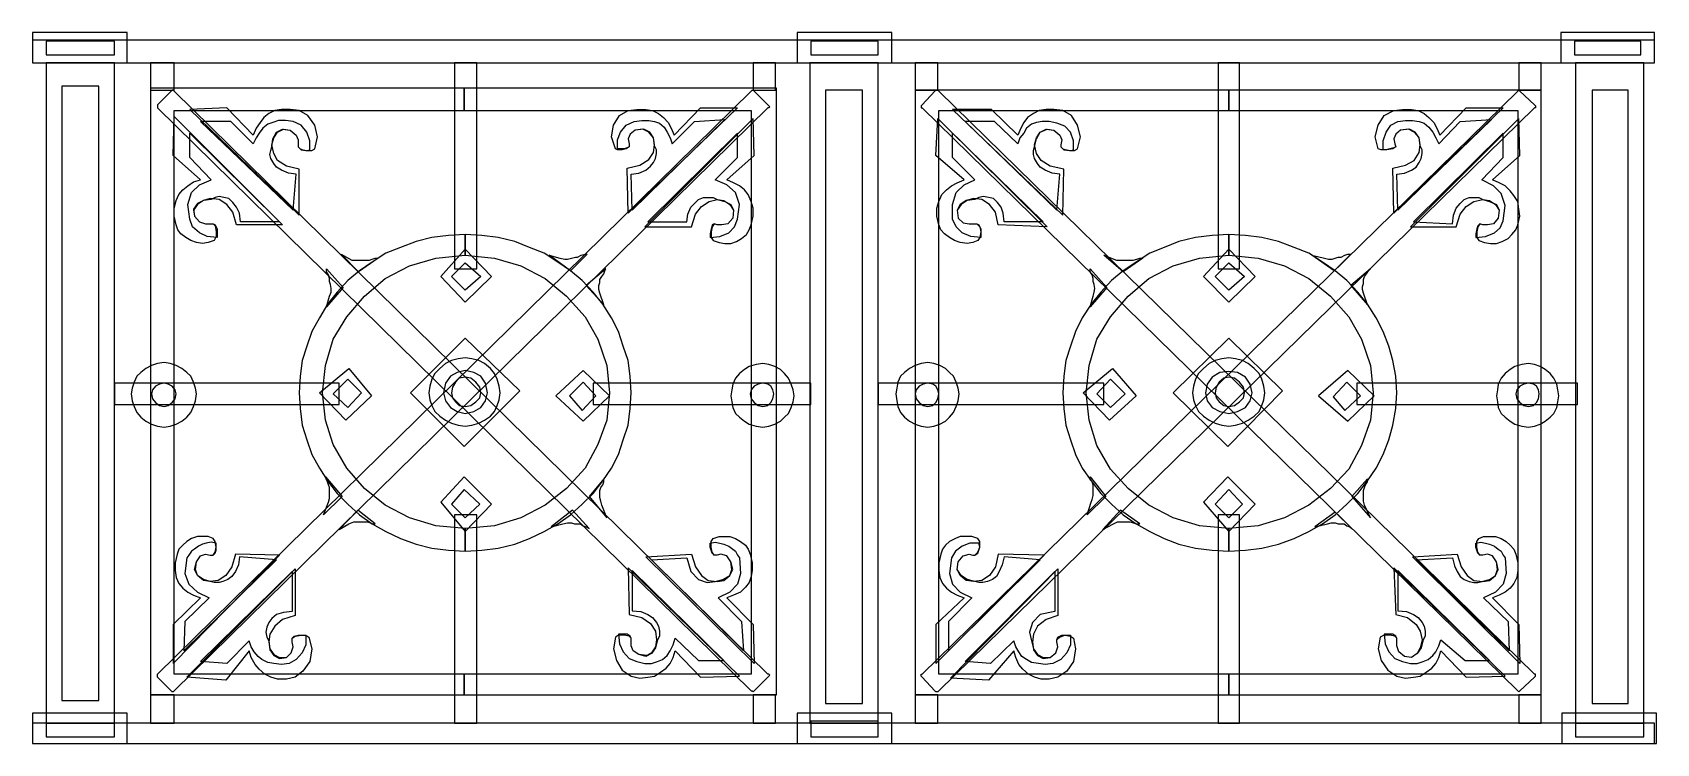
# Model space of a CAD drawing. Header units: centimetres. Extents: x -57 to 52, y -31 to 17.
import ezdxf

# ---------------------------------------------------------------- set-up
doc = ezdxf.new("R2010")
doc.units = ezdxf.units.CM
doc.header["$MEASUREMENT"] = 0
doc.layers.add('layer 1', color=7, linetype='Continuous')

msp = doc.modelspace()

# ---------------------------------------------------------------- linework, layer by layer
at = {"layer": 'layer 1', "color": 44}
for points, knots in [([(-56.97217, 16.97884), (-56.97217, 16.97884), (-50.58993, 16.97884), (-50.58993, 16.97884), (-50.58993, 16.97884), (-50.58993, 16.97884), (-50.58993, 14.93916), (-50.58993, 14.93916), (-50.58993, 14.93916), (-50.58993, 14.93916), (-56.97217, 14.93916), (-56.97217, 14.93916), (-56.97217, 14.93916), (-56.97217, 14.93916), (-56.97217, 16.97884), (-56.97217, 16.97884)], [0, 0, 0, 0, 0.25, 0.25, 0.25, 0.25, 0.5, 0.5, 0.5, 0.5, 0.75, 0.75, 0.75, 0.75, 1, 1, 1, 1]), ([(-5.45369, 16.97884), (-5.45369, 16.97884), (0.92854, 16.97884), (0.92854, 16.97884), (0.92854, 16.97884), (0.92854, 16.97884), (0.92854, 14.93916), (0.92854, 14.93916), (0.92854, 14.93916), (0.92854, 14.93916), (-5.45369, 14.93916), (-5.45369, 14.93916), (-5.45369, 14.93916), (-5.45369, 14.93916), (-5.45369, 16.97884), (-5.45369, 16.97884)], [0, 0, 0, 0, 0.25, 0.25, 0.25, 0.25, 0.5, 0.5, 0.5, 0.5, 0.75, 0.75, 0.75, 0.75, 1, 1, 1, 1]), ([(45.99899, 16.97884), (45.99899, 16.97884), (52.31543, 16.97884), (52.31543, 16.97884), (52.31543, 16.97884), (52.31543, 16.97884), (52.31543, 14.93916), (52.31543, 14.93916), (52.31543, 14.93916), (52.31543, 14.93916), (45.99899, 14.93916), (45.99899, 14.93916), (45.99899, 14.93916), (45.99899, 14.93916), (45.99899, 16.97884), (45.99899, 16.97884)], [0, 0, 0, 0, 0.25, 0.25, 0.25, 0.25, 0.5, 0.5, 0.5, 0.5, 0.75, 0.75, 0.75, 0.75, 1, 1, 1, 1]), ([(-54.99828, 13.36004), (-54.99828, 13.36004), (-52.49802, 13.36004), (-52.49802, 13.36004), (-52.49802, 13.36004), (-52.49802, 13.36004), (-52.49802, -28.02581), (-52.49802, -28.02581), (-52.49802, -28.02581), (-52.49802, -28.02581), (-54.99828, -28.02581), (-54.99828, -28.02581), (-54.99828, -28.02581), (-54.99828, -28.02581), (-54.99828, 13.36004), (-54.99828, 13.36004)], [0, 0, 0, 0, 0.25, 0.25, 0.25, 0.25, 0.5, 0.5, 0.5, 0.5, 0.75, 0.75, 0.75, 0.75, 1, 1, 1, 1]), ([(-3.5456, 13.09686), (-3.5456, 13.09686), (-1.04534, 13.09686), (-1.04534, 13.09686), (-1.04534, 13.09686), (-1.04534, 13.09686), (-1.04534, -28.22319), (-1.04534, -28.22319), (-1.04534, -28.22319), (-1.04534, -28.22319), (-3.5456, -28.22319), (-3.5456, -28.22319), (-3.5456, -28.22319), (-3.5456, -28.22319), (-3.5456, 13.09686), (-3.5456, 13.09686)], [0, 0, 0, 0, 0.25, 0.25, 0.25, 0.25, 0.5, 0.5, 0.5, 0.5, 0.75, 0.75, 0.75, 0.75, 1, 1, 1, 1]), ([(48.10447, 13.09686), (48.10447, 13.09686), (50.53893, 13.09686), (50.53893, 13.09686), (50.53893, 13.09686), (50.53893, 13.09686), (50.53893, -28.22319), (50.53893, -28.22319), (50.53893, -28.22319), (50.53893, -28.22319), (48.10447, -28.22319), (48.10447, -28.22319), (48.10447, -28.22319), (48.10447, -28.22319), (48.10447, 13.09686), (48.10447, 13.09686)], [0, 0, 0, 0, 0.25, 0.25, 0.25, 0.25, 0.5, 0.5, 0.5, 0.5, 0.75, 0.75, 0.75, 0.75, 1, 1, 1, 1]), ([(-45.65521, 10.99138), (-45.65521, 10.99138), (-43.61553, 10.99138), (-43.61553, 10.99138), (-43.61553, 10.99138), (-43.61553, 10.99138), (-42.10221, 9.47807), (-42.10221, 9.47807), (-42.10221, 9.47807), (-42.10221, 9.47807), (-41.90482, 9.87284), (-41.90482, 9.87284), (-41.90482, 9.87284), (-41.90482, 9.87284), (-41.70743, 10.20182), (-41.70743, 10.20182), (-41.70743, 10.20182), (-41.70743, 10.20182), (-41.44425, 10.53081), (-41.44425, 10.53081), (-41.44425, 10.53081), (-41.44425, 10.53081), (-41.11527, 10.79399), (-41.11527, 10.79399), (-41.11527, 10.79399), (-41.11527, 10.79399), (-40.78629, 10.92558), (-40.78629, 10.92558), (-40.78629, 10.92558), (-40.78629, 10.92558), (-40.39151, 11.05718), (-40.39151, 11.05718), (-40.39151, 11.05718), (-40.39151, 11.05718), (-39.93094, 11.05718), (-39.93094, 11.05718), (-39.93094, 11.05718), (-39.93094, 11.05718), (-39.40457, 10.99138), (-39.40457, 10.99138), (-39.40457, 10.99138), (-39.40457, 10.99138), (-38.8782, 10.72819), (-38.8782, 10.72819), (-38.8782, 10.72819), (-38.8782, 10.72819), (-38.48342, 10.26762), (-38.48342, 10.26762), (-38.48342, 10.26762), (-38.48342, 10.26762), (-38.28603, 9.67545), (-38.28603, 9.67545), (-38.28603, 9.67545), (-38.28603, 9.67545), (-38.28603, 9.08329), (-38.28603, 9.08329), (-38.28603, 9.08329), (-38.28603, 9.08329), (-38.48342, 9.01749), (-38.48342, 9.01749), (-38.48342, 9.01749), (-38.48342, 9.01749), (-38.7466, 9.08329), (-38.7466, 9.08329), (-38.7466, 9.08329), (-38.7466, 9.08329), (-38.94399, 9.14908), (-38.94399, 9.14908), (-38.94399, 9.14908), (-38.94399, 9.14908), (-39.07558, 9.28068), (-39.07558, 9.28068), (-39.07558, 9.28068), (-39.07558, 9.28068), (-39.07558, 9.41227), (-39.07558, 9.41227), (-39.07558, 9.41227), (-39.07558, 9.41227), (-39.07558, 9.74125), (-39.07558, 9.74125), (-39.07558, 9.74125), (-39.07558, 9.74125), (-39.20718, 10.07023), (-39.20718, 10.07023), (-39.20718, 10.07023), (-39.20718, 10.07023), (-39.60195, 10.39921), (-39.60195, 10.39921), (-39.60195, 10.39921), (-39.60195, 10.39921), (-40.12832, 10.46501), (-40.12832, 10.46501), (-40.12832, 10.46501), (-40.12832, 10.46501), (-40.5231, 10.26762), (-40.5231, 10.26762), (-40.5231, 10.26762), (-40.5231, 10.26762), (-40.78629, 9.80705), (-40.78629, 9.80705), (-40.78629, 9.80705), (-40.78629, 9.80705), (-40.85208, 9.28068), (-40.85208, 9.28068), (-40.85208, 9.28068), (-40.85208, 9.28068), (-40.91788, 9.01749), (-40.91788, 9.01749), (-40.91788, 9.01749), (-40.91788, 9.01749), (-40.98368, 8.75431), (-40.98368, 8.75431), (-40.98368, 8.75431), (-40.98368, 8.75431), (-40.91788, 8.49112), (-40.91788, 8.49112), (-40.91788, 8.49112), (-40.91788, 8.49112), (-40.72049, 8.16214), (-40.72049, 8.16214), (-40.72049, 8.16214), (-40.72049, 8.16214), (-40.5231, 7.89895), (-40.5231, 7.89895), (-40.5231, 7.89895), (-40.5231, 7.89895), (-40.19412, 7.70157), (-40.19412, 7.70157), (-40.19412, 7.70157), (-40.19412, 7.70157), (-39.73355, 7.50418), (-39.73355, 7.50418), (-39.73355, 7.50418), (-39.73355, 7.50418), (-39.20718, 7.43838), (-39.20718, 7.43838), (-39.20718, 7.43838), (-39.20718, 7.43838), (-39.40457, 5.00392), (-39.40457, 5.00392), (-39.40457, 5.00392), (-39.40457, 5.00392), (-45.65521, 10.99138), (-45.65521, 10.99138)], [0, 0, 0, 0, 0.027777778, 0.027777778, 0.027777778, 0.027777778, 0.055555556, 0.055555556, 0.055555556, 0.055555556, 0.083333333, 0.083333333, 0.083333333, 0.083333333, 0.111111111, 0.111111111, 0.111111111, 0.111111111, 0.138888889, 0.138888889, 0.138888889, 0.138888889, 0.166666667, 0.166666667, 0.166666667, 0.166666667, 0.194444444, 0.194444444, 0.194444444, 0.194444444, 0.222222222, 0.222222222, 0.222222222, 0.222222222, 0.25, 0.25, 0.25, 0.25, 0.277777778, 0.277777778, 0.277777778, 0.277777778, 0.305555556, 0.305555556, 0.305555556, 0.305555556, 0.333333333, 0.333333333, 0.333333333, 0.333333333, 0.361111111, 0.361111111, 0.361111111, 0.361111111, 0.388888889, 0.388888889, 0.388888889, 0.388888889, 0.416666667, 0.416666667, 0.416666667, 0.416666667, 0.444444444, 0.444444444, 0.444444444, 0.444444444, 0.472222222, 0.472222222, 0.472222222, 0.472222222, 0.5, 0.5, 0.5, 0.5, 0.527777778, 0.527777778, 0.527777778, 0.527777778, 0.555555556, 0.555555556, 0.555555556, 0.555555556, 0.583333333, 0.583333333, 0.583333333, 0.583333333, 0.611111111, 0.611111111, 0.611111111, 0.611111111, 0.638888889, 0.638888889, 0.638888889, 0.638888889, 0.666666667, 0.666666667, 0.666666667, 0.666666667, 0.694444444, 0.694444444, 0.694444444, 0.694444444, 0.722222222, 0.722222222, 0.722222222, 0.722222222, 0.75, 0.75, 0.75, 0.75, 0.777777778, 0.777777778, 0.777777778, 0.777777778, 0.805555556, 0.805555556, 0.805555556, 0.805555556, 0.833333333, 0.833333333, 0.833333333, 0.833333333, 0.861111111, 0.861111111, 0.861111111, 0.861111111, 0.888888889, 0.888888889, 0.888888889, 0.888888889, 0.916666667, 0.916666667, 0.916666667, 0.916666667, 0.944444444, 0.944444444, 0.944444444, 0.944444444, 0.972222222, 0.972222222, 0.972222222, 0.972222222, 1, 1, 1, 1]), ([(-10.32262, 11.12297), (-10.32262, 11.12297), (-12.3623, 10.99138), (-12.3623, 10.99138), (-12.3623, 10.99138), (-12.3623, 10.99138), (-13.87561, 9.47807), (-13.87561, 9.47807), (-13.87561, 9.47807), (-13.87561, 9.47807), (-14.00721, 9.87284), (-14.00721, 9.87284), (-14.00721, 9.87284), (-14.00721, 9.87284), (-14.2046, 10.26762), (-14.2046, 10.26762), (-14.2046, 10.26762), (-14.2046, 10.26762), (-14.40198, 10.5966), (-14.40198, 10.5966), (-14.40198, 10.5966), (-14.40198, 10.5966), (-14.73097, 10.85979), (-14.73097, 10.85979), (-14.73097, 10.85979), (-14.73097, 10.85979), (-15.05995, 10.99138), (-15.05995, 10.99138), (-15.05995, 10.99138), (-15.05995, 10.99138), (-15.45472, 11.05718), (-15.45472, 11.05718), (-15.45472, 11.05718), (-15.45472, 11.05718), (-15.9153, 11.05718), (-15.9153, 11.05718), (-15.9153, 11.05718), (-15.9153, 11.05718), (-16.44167, 10.99138), (-16.44167, 10.99138), (-16.44167, 10.99138), (-16.44167, 10.99138), (-16.96804, 10.72819), (-16.96804, 10.72819), (-16.96804, 10.72819), (-16.96804, 10.72819), (-17.36282, 10.26762), (-17.36282, 10.26762), (-17.36282, 10.26762), (-17.36282, 10.26762), (-17.56021, 9.74125), (-17.56021, 9.74125), (-17.56021, 9.74125), (-17.56021, 9.74125), (-17.56021, 9.14908), (-17.56021, 9.14908), (-17.56021, 9.14908), (-17.56021, 9.14908), (-17.36282, 9.14908), (-17.36282, 9.14908), (-17.36282, 9.14908), (-17.36282, 9.14908), (-17.09963, 9.14908), (-17.09963, 9.14908), (-17.09963, 9.14908), (-17.09963, 9.14908), (-16.90224, 9.21488), (-16.90224, 9.21488), (-16.90224, 9.21488), (-16.90224, 9.21488), (-16.77065, 9.28068), (-16.77065, 9.28068), (-16.77065, 9.28068), (-16.77065, 9.28068), (-16.77065, 9.47807), (-16.77065, 9.47807), (-16.77065, 9.47807), (-16.77065, 9.47807), (-16.83645, 9.80705), (-16.83645, 9.80705), (-16.83645, 9.80705), (-16.83645, 9.80705), (-16.70485, 10.13603), (-16.70485, 10.13603), (-16.70485, 10.13603), (-16.70485, 10.13603), (-16.37587, 10.39921), (-16.37587, 10.39921), (-16.37587, 10.39921), (-16.37587, 10.39921), (-15.78371, 10.46501), (-15.78371, 10.46501), (-15.78371, 10.46501), (-15.78371, 10.46501), (-15.38893, 10.26762), (-15.38893, 10.26762), (-15.38893, 10.26762), (-15.38893, 10.26762), (-15.12574, 9.87284), (-15.12574, 9.87284), (-15.12574, 9.87284), (-15.12574, 9.87284), (-15.05995, 9.34647), (-15.05995, 9.34647), (-15.05995, 9.34647), (-15.05995, 9.34647), (-14.92835, 9.08329), (-14.92835, 9.08329), (-14.92835, 9.08329), (-14.92835, 9.08329), (-14.92835, 8.8201), (-14.92835, 8.8201), (-14.92835, 8.8201), (-14.92835, 8.8201), (-14.99415, 8.49112), (-14.99415, 8.49112), (-14.99415, 8.49112), (-14.99415, 8.49112), (-15.12574, 8.22794), (-15.12574, 8.22794), (-15.12574, 8.22794), (-15.12574, 8.22794), (-15.32313, 7.96475), (-15.32313, 7.96475), (-15.32313, 7.96475), (-15.32313, 7.96475), (-15.65211, 7.70157), (-15.65211, 7.70157), (-15.65211, 7.70157), (-15.65211, 7.70157), (-16.11269, 7.50418), (-16.11269, 7.50418), (-16.11269, 7.50418), (-16.11269, 7.50418), (-16.63906, 7.43838), (-16.63906, 7.43838), (-16.63906, 7.43838), (-16.63906, 7.43838), (-16.57326, 5.00392), (-16.57326, 5.00392), (-16.57326, 5.00392), (-16.57326, 5.00392), (-10.32262, 11.12297), (-10.32262, 11.12297)], [0, 0, 0, 0, 0.027777778, 0.027777778, 0.027777778, 0.027777778, 0.055555556, 0.055555556, 0.055555556, 0.055555556, 0.083333333, 0.083333333, 0.083333333, 0.083333333, 0.111111111, 0.111111111, 0.111111111, 0.111111111, 0.138888889, 0.138888889, 0.138888889, 0.138888889, 0.166666667, 0.166666667, 0.166666667, 0.166666667, 0.194444444, 0.194444444, 0.194444444, 0.194444444, 0.222222222, 0.222222222, 0.222222222, 0.222222222, 0.25, 0.25, 0.25, 0.25, 0.277777778, 0.277777778, 0.277777778, 0.277777778, 0.305555556, 0.305555556, 0.305555556, 0.305555556, 0.333333333, 0.333333333, 0.333333333, 0.333333333, 0.361111111, 0.361111111, 0.361111111, 0.361111111, 0.388888889, 0.388888889, 0.388888889, 0.388888889, 0.416666667, 0.416666667, 0.416666667, 0.416666667, 0.444444444, 0.444444444, 0.444444444, 0.444444444, 0.472222222, 0.472222222, 0.472222222, 0.472222222, 0.5, 0.5, 0.5, 0.5, 0.527777778, 0.527777778, 0.527777778, 0.527777778, 0.555555556, 0.555555556, 0.555555556, 0.555555556, 0.583333333, 0.583333333, 0.583333333, 0.583333333, 0.611111111, 0.611111111, 0.611111111, 0.611111111, 0.638888889, 0.638888889, 0.638888889, 0.638888889, 0.666666667, 0.666666667, 0.666666667, 0.666666667, 0.694444444, 0.694444444, 0.694444444, 0.694444444, 0.722222222, 0.722222222, 0.722222222, 0.722222222, 0.75, 0.75, 0.75, 0.75, 0.777777778, 0.777777778, 0.777777778, 0.777777778, 0.805555556, 0.805555556, 0.805555556, 0.805555556, 0.833333333, 0.833333333, 0.833333333, 0.833333333, 0.861111111, 0.861111111, 0.861111111, 0.861111111, 0.888888889, 0.888888889, 0.888888889, 0.888888889, 0.916666667, 0.916666667, 0.916666667, 0.916666667, 0.944444444, 0.944444444, 0.944444444, 0.944444444, 0.972222222, 0.972222222, 0.972222222, 0.972222222, 1, 1, 1, 1]), ([(5.86326, 10.99138), (5.86326, 10.99138), (7.83715, 10.99138), (7.83715, 10.99138), (7.83715, 10.99138), (7.83715, 10.99138), (9.41626, 9.47807), (9.41626, 9.47807), (9.41626, 9.47807), (9.41626, 9.47807), (9.54786, 9.87284), (9.54786, 9.87284), (9.54786, 9.87284), (9.54786, 9.87284), (9.81104, 10.20182), (9.81104, 10.20182), (9.81104, 10.20182), (9.81104, 10.20182), (10.00843, 10.53081), (10.00843, 10.53081), (10.00843, 10.53081), (10.00843, 10.53081), (10.33741, 10.79399), (10.33741, 10.79399), (10.33741, 10.79399), (10.33741, 10.79399), (10.66639, 10.92558), (10.66639, 10.92558), (10.66639, 10.92558), (10.66639, 10.92558), (11.06117, 10.99138), (11.06117, 10.99138), (11.06117, 10.99138), (11.06117, 10.99138), (11.52174, 10.99138), (11.52174, 10.99138), (11.52174, 10.99138), (11.52174, 10.99138), (12.04811, 10.85979), (12.04811, 10.85979), (12.04811, 10.85979), (12.04811, 10.85979), (12.57448, 10.6624), (12.57448, 10.6624), (12.57448, 10.6624), (12.57448, 10.6624), (12.96926, 10.26762), (12.96926, 10.26762), (12.96926, 10.26762), (12.96926, 10.26762), (13.16665, 9.67545), (13.16665, 9.67545), (13.16665, 9.67545), (13.16665, 9.67545), (13.16665, 9.08329), (13.16665, 9.08329), (13.16665, 9.08329), (13.16665, 9.08329), (12.96926, 9.01749), (12.96926, 9.01749), (12.96926, 9.01749), (12.96926, 9.01749), (12.70608, 9.08329), (12.70608, 9.08329), (12.70608, 9.08329), (12.70608, 9.08329), (12.44289, 9.14908), (12.44289, 9.14908), (12.44289, 9.14908), (12.44289, 9.14908), (12.3113, 9.28068), (12.3113, 9.28068), (12.3113, 9.28068), (12.3113, 9.28068), (12.3113, 9.41227), (12.3113, 9.41227), (12.3113, 9.41227), (12.3113, 9.41227), (12.37709, 9.74125), (12.37709, 9.74125), (12.37709, 9.74125), (12.37709, 9.74125), (12.2455, 10.07023), (12.2455, 10.07023), (12.2455, 10.07023), (12.2455, 10.07023), (11.85072, 10.39921), (11.85072, 10.39921), (11.85072, 10.39921), (11.85072, 10.39921), (11.39015, 10.46501), (11.39015, 10.46501), (11.39015, 10.46501), (11.39015, 10.46501), (10.92958, 10.26762), (10.92958, 10.26762), (10.92958, 10.26762), (10.92958, 10.26762), (10.66639, 9.80705), (10.66639, 9.80705), (10.66639, 9.80705), (10.66639, 9.80705), (10.5348, 9.28068), (10.5348, 9.28068), (10.5348, 9.28068), (10.5348, 9.28068), (10.469, 9.01749), (10.469, 9.01749), (10.469, 9.01749), (10.469, 9.01749), (10.469, 8.75431), (10.469, 8.75431), (10.469, 8.75431), (10.469, 8.75431), (10.5348, 8.49112), (10.5348, 8.49112), (10.5348, 8.49112), (10.5348, 8.49112), (10.73219, 8.16214), (10.73219, 8.16214), (10.73219, 8.16214), (10.73219, 8.16214), (10.92958, 7.89895), (10.92958, 7.89895), (10.92958, 7.89895), (10.92958, 7.89895), (11.25856, 7.70157), (11.25856, 7.70157), (11.25856, 7.70157), (11.25856, 7.70157), (11.71913, 7.50418), (11.71913, 7.50418), (11.71913, 7.50418), (11.71913, 7.50418), (12.2455, 7.43838), (12.2455, 7.43838), (12.2455, 7.43838), (12.2455, 7.43838), (12.04811, 5.00392), (12.04811, 5.00392), (12.04811, 5.00392), (12.04811, 5.00392), (5.86326, 10.99138), (5.86326, 10.99138)], [0, 0, 0, 0, 0.027777778, 0.027777778, 0.027777778, 0.027777778, 0.055555556, 0.055555556, 0.055555556, 0.055555556, 0.083333333, 0.083333333, 0.083333333, 0.083333333, 0.111111111, 0.111111111, 0.111111111, 0.111111111, 0.138888889, 0.138888889, 0.138888889, 0.138888889, 0.166666667, 0.166666667, 0.166666667, 0.166666667, 0.194444444, 0.194444444, 0.194444444, 0.194444444, 0.222222222, 0.222222222, 0.222222222, 0.222222222, 0.25, 0.25, 0.25, 0.25, 0.277777778, 0.277777778, 0.277777778, 0.277777778, 0.305555556, 0.305555556, 0.305555556, 0.305555556, 0.333333333, 0.333333333, 0.333333333, 0.333333333, 0.361111111, 0.361111111, 0.361111111, 0.361111111, 0.388888889, 0.388888889, 0.388888889, 0.388888889, 0.416666667, 0.416666667, 0.416666667, 0.416666667, 0.444444444, 0.444444444, 0.444444444, 0.444444444, 0.472222222, 0.472222222, 0.472222222, 0.472222222, 0.5, 0.5, 0.5, 0.5, 0.527777778, 0.527777778, 0.527777778, 0.527777778, 0.555555556, 0.555555556, 0.555555556, 0.555555556, 0.583333333, 0.583333333, 0.583333333, 0.583333333, 0.611111111, 0.611111111, 0.611111111, 0.611111111, 0.638888889, 0.638888889, 0.638888889, 0.638888889, 0.666666667, 0.666666667, 0.666666667, 0.666666667, 0.694444444, 0.694444444, 0.694444444, 0.694444444, 0.722222222, 0.722222222, 0.722222222, 0.722222222, 0.75, 0.75, 0.75, 0.75, 0.777777778, 0.777777778, 0.777777778, 0.777777778, 0.805555556, 0.805555556, 0.805555556, 0.805555556, 0.833333333, 0.833333333, 0.833333333, 0.833333333, 0.861111111, 0.861111111, 0.861111111, 0.861111111, 0.888888889, 0.888888889, 0.888888889, 0.888888889, 0.916666667, 0.916666667, 0.916666667, 0.916666667, 0.944444444, 0.944444444, 0.944444444, 0.944444444, 0.972222222, 0.972222222, 0.972222222, 0.972222222, 1, 1, 1, 1]), ([(41.32745, 11.12297), (41.32745, 11.12297), (39.22197, 10.99138), (39.22197, 10.99138), (39.22197, 10.99138), (39.22197, 10.99138), (37.77445, 9.47807), (37.77445, 9.47807), (37.77445, 9.47807), (37.77445, 9.47807), (37.57706, 9.87284), (37.57706, 9.87284), (37.57706, 9.87284), (37.57706, 9.87284), (37.37968, 10.26762), (37.37968, 10.26762), (37.37968, 10.26762), (37.37968, 10.26762), (37.11649, 10.5966), (37.11649, 10.5966), (37.11649, 10.5966), (37.11649, 10.5966), (36.78751, 10.85979), (36.78751, 10.85979), (36.78751, 10.85979), (36.78751, 10.85979), (36.45853, 10.99138), (36.45853, 10.99138), (36.45853, 10.99138), (36.45853, 10.99138), (35.99795, 11.05718), (35.99795, 11.05718), (35.99795, 11.05718), (35.99795, 11.05718), (35.53738, 11.05718), (35.53738, 11.05718), (35.53738, 11.05718), (35.53738, 11.05718), (35.01101, 10.99138), (35.01101, 10.99138), (35.01101, 10.99138), (35.01101, 10.99138), (34.55044, 10.72819), (34.55044, 10.72819), (34.55044, 10.72819), (34.55044, 10.72819), (34.22145, 10.26762), (34.22145, 10.26762), (34.22145, 10.26762), (34.22145, 10.26762), (34.02407, 9.67545), (34.02407, 9.67545), (34.02407, 9.67545), (34.02407, 9.67545), (34.02407, 9.08329), (34.02407, 9.08329), (34.02407, 9.08329), (34.02407, 9.08329), (34.22145, 9.08329), (34.22145, 9.08329), (34.22145, 9.08329), (34.22145, 9.08329), (34.48464, 9.14908), (34.48464, 9.14908), (34.48464, 9.14908), (34.48464, 9.14908), (34.74782, 9.21488), (34.74782, 9.21488), (34.74782, 9.21488), (34.74782, 9.21488), (34.87942, 9.28068), (34.87942, 9.28068), (34.87942, 9.28068), (34.87942, 9.28068), (34.81362, 9.47807), (34.81362, 9.47807), (34.81362, 9.47807), (34.81362, 9.47807), (34.74782, 9.80705), (34.74782, 9.80705), (34.74782, 9.80705), (34.74782, 9.80705), (34.87942, 10.13603), (34.87942, 10.13603), (34.87942, 10.13603), (34.87942, 10.13603), (35.2084, 10.39921), (35.2084, 10.39921), (35.2084, 10.39921), (35.2084, 10.39921), (35.80057, 10.46501), (35.80057, 10.46501), (35.80057, 10.46501), (35.80057, 10.46501), (36.19534, 10.26762), (36.19534, 10.26762), (36.19534, 10.26762), (36.19534, 10.26762), (36.45853, 9.87284), (36.45853, 9.87284), (36.45853, 9.87284), (36.45853, 9.87284), (36.52432, 9.34647), (36.52432, 9.34647), (36.52432, 9.34647), (36.52432, 9.34647), (36.65592, 9.08329), (36.65592, 9.08329), (36.65592, 9.08329), (36.65592, 9.08329), (36.65592, 8.8201), (36.65592, 8.8201), (36.65592, 8.8201), (36.65592, 8.8201), (36.59012, 8.49112), (36.59012, 8.49112), (36.59012, 8.49112), (36.59012, 8.49112), (36.45853, 8.22794), (36.45853, 8.22794), (36.45853, 8.22794), (36.45853, 8.22794), (36.26114, 7.89895), (36.26114, 7.89895), (36.26114, 7.89895), (36.26114, 7.89895), (35.93216, 7.70157), (35.93216, 7.70157), (35.93216, 7.70157), (35.93216, 7.70157), (35.47158, 7.50418), (35.47158, 7.50418), (35.47158, 7.50418), (35.47158, 7.50418), (34.94521, 7.43838), (34.94521, 7.43838), (34.94521, 7.43838), (34.94521, 7.43838), (35.01101, 5.00392), (35.01101, 5.00392), (35.01101, 5.00392), (35.01101, 5.00392), (41.32745, 11.12297), (41.32745, 11.12297)], [0, 0, 0, 0, 0.027777778, 0.027777778, 0.027777778, 0.027777778, 0.055555556, 0.055555556, 0.055555556, 0.055555556, 0.083333333, 0.083333333, 0.083333333, 0.083333333, 0.111111111, 0.111111111, 0.111111111, 0.111111111, 0.138888889, 0.138888889, 0.138888889, 0.138888889, 0.166666667, 0.166666667, 0.166666667, 0.166666667, 0.194444444, 0.194444444, 0.194444444, 0.194444444, 0.222222222, 0.222222222, 0.222222222, 0.222222222, 0.25, 0.25, 0.25, 0.25, 0.277777778, 0.277777778, 0.277777778, 0.277777778, 0.305555556, 0.305555556, 0.305555556, 0.305555556, 0.333333333, 0.333333333, 0.333333333, 0.333333333, 0.361111111, 0.361111111, 0.361111111, 0.361111111, 0.388888889, 0.388888889, 0.388888889, 0.388888889, 0.416666667, 0.416666667, 0.416666667, 0.416666667, 0.444444444, 0.444444444, 0.444444444, 0.444444444, 0.472222222, 0.472222222, 0.472222222, 0.472222222, 0.5, 0.5, 0.5, 0.5, 0.527777778, 0.527777778, 0.527777778, 0.527777778, 0.555555556, 0.555555556, 0.555555556, 0.555555556, 0.583333333, 0.583333333, 0.583333333, 0.583333333, 0.611111111, 0.611111111, 0.611111111, 0.611111111, 0.638888889, 0.638888889, 0.638888889, 0.638888889, 0.666666667, 0.666666667, 0.666666667, 0.666666667, 0.694444444, 0.694444444, 0.694444444, 0.694444444, 0.722222222, 0.722222222, 0.722222222, 0.722222222, 0.75, 0.75, 0.75, 0.75, 0.777777778, 0.777777778, 0.777777778, 0.777777778, 0.805555556, 0.805555556, 0.805555556, 0.805555556, 0.833333333, 0.833333333, 0.833333333, 0.833333333, 0.861111111, 0.861111111, 0.861111111, 0.861111111, 0.888888889, 0.888888889, 0.888888889, 0.888888889, 0.916666667, 0.916666667, 0.916666667, 0.916666667, 0.944444444, 0.944444444, 0.944444444, 0.944444444, 0.972222222, 0.972222222, 0.972222222, 0.972222222, 1, 1, 1, 1]), ([(-46.37897, 10.20182), (-46.37897, 10.20182), (-46.37897, 8.55692), (-46.37897, 8.55692), (-46.37897, 8.55692), (-46.37897, 8.55692), (-44.93145, 7.0436), (-44.93145, 7.0436), (-44.93145, 7.0436), (-44.93145, 7.0436), (-45.72101, 6.71462), (-45.72101, 6.71462), (-45.72101, 6.71462), (-45.72101, 6.71462), (-46.24738, 6.18825), (-46.24738, 6.18825), (-46.24738, 6.18825), (-46.24738, 6.18825), (-46.51056, 5.3987), (-46.51056, 5.3987), (-46.51056, 5.3987), (-46.51056, 5.3987), (-46.37897, 4.41175), (-46.37897, 4.41175), (-46.37897, 4.41175), (-46.37897, 4.41175), (-46.18158, 3.88538), (-46.18158, 3.88538), (-46.18158, 3.88538), (-46.18158, 3.88538), (-45.72101, 3.49061), (-45.72101, 3.49061), (-45.72101, 3.49061), (-45.72101, 3.49061), (-45.19464, 3.22742), (-45.19464, 3.22742), (-45.19464, 3.22742), (-45.19464, 3.22742), (-44.53667, 3.16162), (-44.53667, 3.16162), (-44.53667, 3.16162), (-44.53667, 3.16162), (-44.53667, 3.42481), (-44.53667, 3.42481), (-44.53667, 3.42481), (-44.53667, 3.42481), (-44.53667, 3.75379), (-44.53667, 3.75379), (-44.53667, 3.75379), (-44.53667, 3.75379), (-44.66827, 4.01698), (-44.66827, 4.01698), (-44.66827, 4.01698), (-44.66827, 4.01698), (-44.79986, 4.08277), (-44.79986, 4.08277), (-44.79986, 4.08277), (-44.79986, 4.08277), (-44.99725, 4.08277), (-44.99725, 4.08277), (-44.99725, 4.08277), (-44.99725, 4.08277), (-45.32623, 4.08277), (-45.32623, 4.08277), (-45.32623, 4.08277), (-45.32623, 4.08277), (-45.72101, 4.21436), (-45.72101, 4.21436), (-45.72101, 4.21436), (-45.72101, 4.21436), (-46.04999, 4.60914), (-46.04999, 4.60914), (-46.04999, 4.60914), (-46.04999, 4.60914), (-46.11578, 5.00392), (-46.11578, 5.00392), (-46.11578, 5.00392), (-46.11578, 5.00392), (-45.8526, 5.3987), (-45.8526, 5.3987), (-45.8526, 5.3987), (-45.8526, 5.3987), (-45.45782, 5.66188), (-45.45782, 5.66188), (-45.45782, 5.66188), (-45.45782, 5.66188), (-44.93145, 5.72768), (-44.93145, 5.72768), (-44.93145, 5.72768), (-44.93145, 5.72768), (-44.66827, 5.85927), (-44.66827, 5.85927), (-44.66827, 5.85927), (-44.66827, 5.85927), (-44.40508, 5.92507), (-44.40508, 5.92507), (-44.40508, 5.92507), (-44.40508, 5.92507), (-44.0761, 5.85927), (-44.0761, 5.85927), (-44.0761, 5.85927), (-44.0761, 5.85927), (-43.74712, 5.79347), (-43.74712, 5.79347), (-43.74712, 5.79347), (-43.74712, 5.79347), (-43.48393, 5.53029), (-43.48393, 5.53029), (-43.48393, 5.53029), (-43.48393, 5.53029), (-43.22075, 5.20131), (-43.22075, 5.20131), (-43.22075, 5.20131), (-43.22075, 5.20131), (-43.02336, 4.80653), (-43.02336, 4.80653), (-43.02336, 4.80653), (-43.02336, 4.80653), (-42.95756, 4.21436), (-42.95756, 4.21436), (-42.95756, 4.21436), (-42.95756, 4.21436), (-40.32571, 4.21436), (-40.32571, 4.21436), (-40.32571, 4.21436), (-40.32571, 4.21436), (-46.37897, 10.20182), (-46.37897, 10.20182)], [0, 0, 0, 0, 0.03125, 0.03125, 0.03125, 0.03125, 0.0625, 0.0625, 0.0625, 0.0625, 0.09375, 0.09375, 0.09375, 0.09375, 0.125, 0.125, 0.125, 0.125, 0.15625, 0.15625, 0.15625, 0.15625, 0.1875, 0.1875, 0.1875, 0.1875, 0.21875, 0.21875, 0.21875, 0.21875, 0.25, 0.25, 0.25, 0.25, 0.28125, 0.28125, 0.28125, 0.28125, 0.3125, 0.3125, 0.3125, 0.3125, 0.34375, 0.34375, 0.34375, 0.34375, 0.375, 0.375, 0.375, 0.375, 0.40625, 0.40625, 0.40625, 0.40625, 0.4375, 0.4375, 0.4375, 0.4375, 0.46875, 0.46875, 0.46875, 0.46875, 0.5, 0.5, 0.5, 0.5, 0.53125, 0.53125, 0.53125, 0.53125, 0.5625, 0.5625, 0.5625, 0.5625, 0.59375, 0.59375, 0.59375, 0.59375, 0.625, 0.625, 0.625, 0.625, 0.65625, 0.65625, 0.65625, 0.65625, 0.6875, 0.6875, 0.6875, 0.6875, 0.71875, 0.71875, 0.71875, 0.71875, 0.75, 0.75, 0.75, 0.75, 0.78125, 0.78125, 0.78125, 0.78125, 0.8125, 0.8125, 0.8125, 0.8125, 0.84375, 0.84375, 0.84375, 0.84375, 0.875, 0.875, 0.875, 0.875, 0.90625, 0.90625, 0.90625, 0.90625, 0.9375, 0.9375, 0.9375, 0.9375, 0.96875, 0.96875, 0.96875, 0.96875, 1, 1, 1, 1]), ([(-9.46726, 10.20182), (-9.46726, 10.20182), (-9.46726, 8.55692), (-9.46726, 8.55692), (-9.46726, 8.55692), (-9.46726, 8.55692), (-10.98058, 7.0436), (-10.98058, 7.0436), (-10.98058, 7.0436), (-10.98058, 7.0436), (-10.19102, 6.71462), (-10.19102, 6.71462), (-10.19102, 6.71462), (-10.19102, 6.71462), (-9.59886, 6.18825), (-9.59886, 6.18825), (-9.59886, 6.18825), (-9.59886, 6.18825), (-9.33567, 5.3987), (-9.33567, 5.3987), (-9.33567, 5.3987), (-9.33567, 5.3987), (-9.46726, 4.41175), (-9.46726, 4.41175), (-9.46726, 4.41175), (-9.46726, 4.41175), (-9.66465, 3.88538), (-9.66465, 3.88538), (-9.66465, 3.88538), (-9.66465, 3.88538), (-10.05943, 3.49061), (-10.05943, 3.49061), (-10.05943, 3.49061), (-10.05943, 3.49061), (-10.6516, 3.22742), (-10.6516, 3.22742), (-10.6516, 3.22742), (-10.6516, 3.22742), (-11.30956, 3.16162), (-11.30956, 3.16162), (-11.30956, 3.16162), (-11.30956, 3.16162), (-11.30956, 3.42481), (-11.30956, 3.42481), (-11.30956, 3.42481), (-11.30956, 3.42481), (-11.24376, 3.75379), (-11.24376, 3.75379), (-11.24376, 3.75379), (-11.24376, 3.75379), (-11.17797, 4.01698), (-11.17797, 4.01698), (-11.17797, 4.01698), (-11.17797, 4.01698), (-11.04638, 4.08277), (-11.04638, 4.08277), (-11.04638, 4.08277), (-11.04638, 4.08277), (-10.84899, 4.01698), (-10.84899, 4.01698), (-10.84899, 4.01698), (-10.84899, 4.01698), (-10.52001, 4.01698), (-10.52001, 4.01698), (-10.52001, 4.01698), (-10.52001, 4.01698), (-10.12523, 4.08277), (-10.12523, 4.08277), (-10.12523, 4.08277), (-10.12523, 4.08277), (-9.79625, 4.47755), (-9.79625, 4.47755), (-9.79625, 4.47755), (-9.79625, 4.47755), (-9.73045, 5.00392), (-9.73045, 5.00392), (-9.73045, 5.00392), (-9.73045, 5.00392), (-9.99363, 5.3987), (-9.99363, 5.3987), (-9.99363, 5.3987), (-9.99363, 5.3987), (-10.38841, 5.66188), (-10.38841, 5.66188), (-10.38841, 5.66188), (-10.38841, 5.66188), (-10.84899, 5.72768), (-10.84899, 5.72768), (-10.84899, 5.72768), (-10.84899, 5.72768), (-11.11217, 5.85927), (-11.11217, 5.85927), (-11.11217, 5.85927), (-11.11217, 5.85927), (-11.44115, 5.85927), (-11.44115, 5.85927), (-11.44115, 5.85927), (-11.44115, 5.85927), (-11.77013, 5.85927), (-11.77013, 5.85927), (-11.77013, 5.85927), (-11.77013, 5.85927), (-12.09912, 5.72768), (-12.09912, 5.72768), (-12.09912, 5.72768), (-12.09912, 5.72768), (-12.3623, 5.46449), (-12.3623, 5.46449), (-12.3623, 5.46449), (-12.3623, 5.46449), (-12.62549, 5.20131), (-12.62549, 5.20131), (-12.62549, 5.20131), (-12.62549, 5.20131), (-12.82287, 4.74073), (-12.82287, 4.74073), (-12.82287, 4.74073), (-12.82287, 4.74073), (-12.88867, 4.21436), (-12.88867, 4.21436), (-12.88867, 4.21436), (-12.88867, 4.21436), (-15.52052, 4.21436), (-15.52052, 4.21436), (-15.52052, 4.21436), (-15.52052, 4.21436), (-9.46726, 10.20182), (-9.46726, 10.20182)], [0, 0, 0, 0, 0.03125, 0.03125, 0.03125, 0.03125, 0.0625, 0.0625, 0.0625, 0.0625, 0.09375, 0.09375, 0.09375, 0.09375, 0.125, 0.125, 0.125, 0.125, 0.15625, 0.15625, 0.15625, 0.15625, 0.1875, 0.1875, 0.1875, 0.1875, 0.21875, 0.21875, 0.21875, 0.21875, 0.25, 0.25, 0.25, 0.25, 0.28125, 0.28125, 0.28125, 0.28125, 0.3125, 0.3125, 0.3125, 0.3125, 0.34375, 0.34375, 0.34375, 0.34375, 0.375, 0.375, 0.375, 0.375, 0.40625, 0.40625, 0.40625, 0.40625, 0.4375, 0.4375, 0.4375, 0.4375, 0.46875, 0.46875, 0.46875, 0.46875, 0.5, 0.5, 0.5, 0.5, 0.53125, 0.53125, 0.53125, 0.53125, 0.5625, 0.5625, 0.5625, 0.5625, 0.59375, 0.59375, 0.59375, 0.59375, 0.625, 0.625, 0.625, 0.625, 0.65625, 0.65625, 0.65625, 0.65625, 0.6875, 0.6875, 0.6875, 0.6875, 0.71875, 0.71875, 0.71875, 0.71875, 0.75, 0.75, 0.75, 0.75, 0.78125, 0.78125, 0.78125, 0.78125, 0.8125, 0.8125, 0.8125, 0.8125, 0.84375, 0.84375, 0.84375, 0.84375, 0.875, 0.875, 0.875, 0.875, 0.90625, 0.90625, 0.90625, 0.90625, 0.9375, 0.9375, 0.9375, 0.9375, 0.96875, 0.96875, 0.96875, 0.96875, 1, 1, 1, 1]), ([(5.00791, 10.20182), (5.00791, 10.20182), (5.00791, 8.55692), (5.00791, 8.55692), (5.00791, 8.55692), (5.00791, 8.55692), (6.52123, 7.0436), (6.52123, 7.0436), (6.52123, 7.0436), (6.52123, 7.0436), (5.79747, 6.71462), (5.79747, 6.71462), (5.79747, 6.71462), (5.79747, 6.71462), (5.2711, 6.18825), (5.2711, 6.18825), (5.2711, 6.18825), (5.2711, 6.18825), (5.00791, 5.3987), (5.00791, 5.3987), (5.00791, 5.3987), (5.00791, 5.3987), (5.00791, 4.41175), (5.00791, 4.41175), (5.00791, 4.41175), (5.00791, 4.41175), (5.2711, 3.88538), (5.2711, 3.88538), (5.2711, 3.88538), (5.2711, 3.88538), (5.66588, 3.49061), (5.66588, 3.49061), (5.66588, 3.49061), (5.66588, 3.49061), (6.25804, 3.22742), (6.25804, 3.22742), (6.25804, 3.22742), (6.25804, 3.22742), (6.91601, 3.16162), (6.91601, 3.16162), (6.91601, 3.16162), (6.91601, 3.16162), (6.91601, 3.42481), (6.91601, 3.42481), (6.91601, 3.42481), (6.91601, 3.42481), (6.91601, 3.75379), (6.91601, 3.75379), (6.91601, 3.75379), (6.91601, 3.75379), (6.78441, 4.01698), (6.78441, 4.01698), (6.78441, 4.01698), (6.78441, 4.01698), (6.65282, 4.08277), (6.65282, 4.08277), (6.65282, 4.08277), (6.65282, 4.08277), (6.45543, 4.08277), (6.45543, 4.08277), (6.45543, 4.08277), (6.45543, 4.08277), (6.12645, 4.08277), (6.12645, 4.08277), (6.12645, 4.08277), (6.12645, 4.08277), (5.73167, 4.14857), (5.73167, 4.14857), (5.73167, 4.14857), (5.73167, 4.14857), (5.40269, 4.47755), (5.40269, 4.47755), (5.40269, 4.47755), (5.40269, 4.47755), (5.33689, 5.00392), (5.33689, 5.00392), (5.33689, 5.00392), (5.33689, 5.00392), (5.60008, 5.3987), (5.60008, 5.3987), (5.60008, 5.3987), (5.60008, 5.3987), (5.99486, 5.66188), (5.99486, 5.66188), (5.99486, 5.66188), (5.99486, 5.66188), (6.52123, 5.72768), (6.52123, 5.72768), (6.52123, 5.72768), (6.52123, 5.72768), (6.78441, 5.85927), (6.78441, 5.85927), (6.78441, 5.85927), (6.78441, 5.85927), (7.11339, 5.92507), (7.11339, 5.92507), (7.11339, 5.92507), (7.11339, 5.92507), (7.44238, 5.85927), (7.44238, 5.85927), (7.44238, 5.85927), (7.44238, 5.85927), (7.77136, 5.79347), (7.77136, 5.79347), (7.77136, 5.79347), (7.77136, 5.79347), (8.03454, 5.53029), (8.03454, 5.53029), (8.03454, 5.53029), (8.03454, 5.53029), (8.29773, 5.20131), (8.29773, 5.20131), (8.29773, 5.20131), (8.29773, 5.20131), (8.42932, 4.80653), (8.42932, 4.80653), (8.42932, 4.80653), (8.42932, 4.80653), (8.49512, 4.21436), (8.49512, 4.21436), (8.49512, 4.21436), (8.49512, 4.21436), (11.12697, 4.21436), (11.12697, 4.21436), (11.12697, 4.21436), (11.12697, 4.21436), (5.00791, 10.20182), (5.00791, 10.20182)], [0, 0, 0, 0, 0.03125, 0.03125, 0.03125, 0.03125, 0.0625, 0.0625, 0.0625, 0.0625, 0.09375, 0.09375, 0.09375, 0.09375, 0.125, 0.125, 0.125, 0.125, 0.15625, 0.15625, 0.15625, 0.15625, 0.1875, 0.1875, 0.1875, 0.1875, 0.21875, 0.21875, 0.21875, 0.21875, 0.25, 0.25, 0.25, 0.25, 0.28125, 0.28125, 0.28125, 0.28125, 0.3125, 0.3125, 0.3125, 0.3125, 0.34375, 0.34375, 0.34375, 0.34375, 0.375, 0.375, 0.375, 0.375, 0.40625, 0.40625, 0.40625, 0.40625, 0.4375, 0.4375, 0.4375, 0.4375, 0.46875, 0.46875, 0.46875, 0.46875, 0.5, 0.5, 0.5, 0.5, 0.53125, 0.53125, 0.53125, 0.53125, 0.5625, 0.5625, 0.5625, 0.5625, 0.59375, 0.59375, 0.59375, 0.59375, 0.625, 0.625, 0.625, 0.625, 0.65625, 0.65625, 0.65625, 0.65625, 0.6875, 0.6875, 0.6875, 0.6875, 0.71875, 0.71875, 0.71875, 0.71875, 0.75, 0.75, 0.75, 0.75, 0.78125, 0.78125, 0.78125, 0.78125, 0.8125, 0.8125, 0.8125, 0.8125, 0.84375, 0.84375, 0.84375, 0.84375, 0.875, 0.875, 0.875, 0.875, 0.90625, 0.90625, 0.90625, 0.90625, 0.9375, 0.9375, 0.9375, 0.9375, 0.96875, 0.96875, 0.96875, 0.96875, 1, 1, 1, 1]), ([(42.11701, 10.20182), (42.11701, 10.20182), (42.11701, 8.55692), (42.11701, 8.55692), (42.11701, 8.55692), (42.11701, 8.55692), (40.66949, 7.0436), (40.66949, 7.0436), (40.66949, 7.0436), (40.66949, 7.0436), (41.45904, 6.64883), (41.45904, 6.64883), (41.45904, 6.64883), (41.45904, 6.64883), (41.98541, 6.12246), (41.98541, 6.12246), (41.98541, 6.12246), (41.98541, 6.12246), (42.2486, 5.3329), (42.2486, 5.3329), (42.2486, 5.3329), (42.2486, 5.3329), (42.11701, 4.28016), (42.11701, 4.28016), (42.11701, 4.28016), (42.11701, 4.28016), (41.91962, 3.81959), (41.91962, 3.81959), (41.91962, 3.81959), (41.91962, 3.81959), (41.52484, 3.49061), (41.52484, 3.49061), (41.52484, 3.49061), (41.52484, 3.49061), (40.93267, 3.22742), (40.93267, 3.22742), (40.93267, 3.22742), (40.93267, 3.22742), (40.27471, 3.16162), (40.27471, 3.16162), (40.27471, 3.16162), (40.27471, 3.16162), (40.27471, 3.42481), (40.27471, 3.42481), (40.27471, 3.42481), (40.27471, 3.42481), (40.34051, 3.75379), (40.34051, 3.75379), (40.34051, 3.75379), (40.34051, 3.75379), (40.4063, 3.95118), (40.4063, 3.95118), (40.4063, 3.95118), (40.4063, 3.95118), (40.5379, 4.08277), (40.5379, 4.08277), (40.5379, 4.08277), (40.5379, 4.08277), (40.73529, 4.01698), (40.73529, 4.01698), (40.73529, 4.01698), (40.73529, 4.01698), (41.06427, 4.01698), (41.06427, 4.01698), (41.06427, 4.01698), (41.06427, 4.01698), (41.45904, 4.08277), (41.45904, 4.08277), (41.45904, 4.08277), (41.45904, 4.08277), (41.78803, 4.47755), (41.78803, 4.47755), (41.78803, 4.47755), (41.78803, 4.47755), (41.85382, 5.00392), (41.85382, 5.00392), (41.85382, 5.00392), (41.85382, 5.00392), (41.59064, 5.3987), (41.59064, 5.3987), (41.59064, 5.3987), (41.59064, 5.3987), (41.19586, 5.66188), (41.19586, 5.66188), (41.19586, 5.66188), (41.19586, 5.66188), (40.73529, 5.72768), (40.73529, 5.72768), (40.73529, 5.72768), (40.73529, 5.72768), (40.4721, 5.85927), (40.4721, 5.85927), (40.4721, 5.85927), (40.4721, 5.85927), (40.14312, 5.85927), (40.14312, 5.85927), (40.14312, 5.85927), (40.14312, 5.85927), (39.81414, 5.85927), (39.81414, 5.85927), (39.81414, 5.85927), (39.81414, 5.85927), (39.48516, 5.72768), (39.48516, 5.72768), (39.48516, 5.72768), (39.48516, 5.72768), (39.22197, 5.46449), (39.22197, 5.46449), (39.22197, 5.46449), (39.22197, 5.46449), (38.95879, 5.13551), (38.95879, 5.13551), (38.95879, 5.13551), (38.95879, 5.13551), (38.7614, 4.67494), (38.7614, 4.67494), (38.7614, 4.67494), (38.7614, 4.67494), (38.6956, 4.08277), (38.6956, 4.08277), (38.6956, 4.08277), (38.6956, 4.08277), (36.06375, 4.21436), (36.06375, 4.21436), (36.06375, 4.21436), (36.06375, 4.21436), (42.11701, 10.20182), (42.11701, 10.20182)], [0, 0, 0, 0, 0.03125, 0.03125, 0.03125, 0.03125, 0.0625, 0.0625, 0.0625, 0.0625, 0.09375, 0.09375, 0.09375, 0.09375, 0.125, 0.125, 0.125, 0.125, 0.15625, 0.15625, 0.15625, 0.15625, 0.1875, 0.1875, 0.1875, 0.1875, 0.21875, 0.21875, 0.21875, 0.21875, 0.25, 0.25, 0.25, 0.25, 0.28125, 0.28125, 0.28125, 0.28125, 0.3125, 0.3125, 0.3125, 0.3125, 0.34375, 0.34375, 0.34375, 0.34375, 0.375, 0.375, 0.375, 0.375, 0.40625, 0.40625, 0.40625, 0.40625, 0.4375, 0.4375, 0.4375, 0.4375, 0.46875, 0.46875, 0.46875, 0.46875, 0.5, 0.5, 0.5, 0.5, 0.53125, 0.53125, 0.53125, 0.53125, 0.5625, 0.5625, 0.5625, 0.5625, 0.59375, 0.59375, 0.59375, 0.59375, 0.625, 0.625, 0.625, 0.625, 0.65625, 0.65625, 0.65625, 0.65625, 0.6875, 0.6875, 0.6875, 0.6875, 0.71875, 0.71875, 0.71875, 0.71875, 0.75, 0.75, 0.75, 0.75, 0.78125, 0.78125, 0.78125, 0.78125, 0.8125, 0.8125, 0.8125, 0.8125, 0.84375, 0.84375, 0.84375, 0.84375, 0.875, 0.875, 0.875, 0.875, 0.90625, 0.90625, 0.90625, 0.90625, 0.9375, 0.9375, 0.9375, 0.9375, 0.96875, 0.96875, 0.96875, 0.96875, 1, 1, 1, 1]), ([(-28.74557, 0.52977), (-28.74557, 0.52977), (-27.82442, -0.39137), (-27.82442, -0.39137), (-27.82442, -0.39137), (-27.82442, -0.39137), (-26.77168, 0.52977), (-26.77168, 0.52977), (-26.77168, 0.52977), (-26.77168, 0.52977), (-27.82442, 1.45092), (-27.82442, 1.45092), (-27.82442, 1.45092), (-27.82442, 1.45092), (-28.74557, 0.52977), (-28.74557, 0.52977)], [0, 0, 0, 0, 0.25, 0.25, 0.25, 0.25, 0.5, 0.5, 0.5, 0.5, 0.75, 0.75, 0.75, 0.75, 1, 1, 1, 1]), ([(22.70711, 0.52977), (22.70711, 0.52977), (23.62826, -0.39137), (23.62826, -0.39137), (23.62826, -0.39137), (23.62826, -0.39137), (24.681, 0.52977), (24.681, 0.52977), (24.681, 0.52977), (24.681, 0.52977), (23.62826, 1.45092), (23.62826, 1.45092), (23.62826, 1.45092), (23.62826, 1.45092), (22.70711, 0.52977), (22.70711, 0.52977)], [0, 0, 0, 0, 0.25, 0.25, 0.25, 0.25, 0.5, 0.5, 0.5, 0.5, 0.75, 0.75, 0.75, 0.75, 1, 1, 1, 1]), ([(-27.82442, -4.93132), (-27.82442, -4.93132), (-27.36385, -4.99711), (-27.36385, -4.99711), (-27.36385, -4.99711), (-27.36385, -4.99711), (-26.90328, -5.12871), (-26.90328, -5.12871), (-26.90328, -5.12871), (-26.90328, -5.12871), (-26.5085, -5.32609), (-26.5085, -5.32609), (-26.5085, -5.32609), (-26.5085, -5.32609), (-26.11372, -5.65508), (-26.11372, -5.65508), (-26.11372, -5.65508), (-26.11372, -5.65508), (-25.85053, -5.98406), (-25.85053, -5.98406), (-25.85053, -5.98406), (-25.85053, -5.98406), (-25.65315, -6.37883), (-25.65315, -6.37883), (-25.65315, -6.37883), (-25.65315, -6.37883), (-25.52155, -6.83941), (-25.52155, -6.83941), (-25.52155, -6.83941), (-25.52155, -6.83941), (-25.45576, -7.29998), (-25.45576, -7.29998), (-25.45576, -7.29998), (-25.45576, -7.29998), (-25.52155, -7.76056), (-25.52155, -7.76056), (-25.52155, -7.76056), (-25.52155, -7.76056), (-25.65315, -8.15533), (-25.65315, -8.15533), (-25.65315, -8.15533), (-25.65315, -8.15533), (-25.85053, -8.55011), (-25.85053, -8.55011), (-25.85053, -8.55011), (-25.85053, -8.55011), (-26.11372, -8.87909), (-26.11372, -8.87909), (-26.11372, -8.87909), (-26.11372, -8.87909), (-26.5085, -9.14228), (-26.5085, -9.14228), (-26.5085, -9.14228), (-26.5085, -9.14228), (-26.90328, -9.33967), (-26.90328, -9.33967), (-26.90328, -9.33967), (-26.90328, -9.33967), (-27.36385, -9.47126), (-27.36385, -9.47126), (-27.36385, -9.47126), (-27.36385, -9.47126), (-27.82442, -9.53706), (-27.82442, -9.53706), (-27.82442, -9.53706), (-27.82442, -9.53706), (-28.285, -9.47126), (-28.285, -9.47126), (-28.285, -9.47126), (-28.285, -9.47126), (-28.74557, -9.33967), (-28.74557, -9.33967), (-28.74557, -9.33967), (-28.74557, -9.33967), (-29.14035, -9.14228), (-29.14035, -9.14228), (-29.14035, -9.14228), (-29.14035, -9.14228), (-29.53513, -8.87909), (-29.53513, -8.87909), (-29.53513, -8.87909), (-29.53513, -8.87909), (-29.86411, -8.55011), (-29.86411, -8.55011), (-29.86411, -8.55011), (-29.86411, -8.55011), (-30.0615, -8.15533), (-30.0615, -8.15533), (-30.0615, -8.15533), (-30.0615, -8.15533), (-30.19309, -7.76056), (-30.19309, -7.76056), (-30.19309, -7.76056), (-30.19309, -7.76056), (-30.25888, -7.29998), (-30.25888, -7.29998), (-30.25888, -7.29998), (-30.25888, -7.29998), (-30.19309, -6.83941), (-30.19309, -6.83941), (-30.19309, -6.83941), (-30.19309, -6.83941), (-30.0615, -6.37883), (-30.0615, -6.37883), (-30.0615, -6.37883), (-30.0615, -6.37883), (-29.86411, -5.98406), (-29.86411, -5.98406), (-29.86411, -5.98406), (-29.86411, -5.98406), (-29.53513, -5.65508), (-29.53513, -5.65508), (-29.53513, -5.65508), (-29.53513, -5.65508), (-29.14035, -5.32609), (-29.14035, -5.32609), (-29.14035, -5.32609), (-29.14035, -5.32609), (-28.74557, -5.12871), (-28.74557, -5.12871), (-28.74557, -5.12871), (-28.74557, -5.12871), (-28.285, -4.99711), (-28.285, -4.99711), (-28.285, -4.99711), (-28.285, -4.99711), (-27.82442, -4.93132), (-27.82442, -4.93132)], [0, 0, 0, 0, 0.03125, 0.03125, 0.03125, 0.03125, 0.0625, 0.0625, 0.0625, 0.0625, 0.09375, 0.09375, 0.09375, 0.09375, 0.125, 0.125, 0.125, 0.125, 0.15625, 0.15625, 0.15625, 0.15625, 0.1875, 0.1875, 0.1875, 0.1875, 0.21875, 0.21875, 0.21875, 0.21875, 0.25, 0.25, 0.25, 0.25, 0.28125, 0.28125, 0.28125, 0.28125, 0.3125, 0.3125, 0.3125, 0.3125, 0.34375, 0.34375, 0.34375, 0.34375, 0.375, 0.375, 0.375, 0.375, 0.40625, 0.40625, 0.40625, 0.40625, 0.4375, 0.4375, 0.4375, 0.4375, 0.46875, 0.46875, 0.46875, 0.46875, 0.5, 0.5, 0.5, 0.5, 0.53125, 0.53125, 0.53125, 0.53125, 0.5625, 0.5625, 0.5625, 0.5625, 0.59375, 0.59375, 0.59375, 0.59375, 0.625, 0.625, 0.625, 0.625, 0.65625, 0.65625, 0.65625, 0.65625, 0.6875, 0.6875, 0.6875, 0.6875, 0.71875, 0.71875, 0.71875, 0.71875, 0.75, 0.75, 0.75, 0.75, 0.78125, 0.78125, 0.78125, 0.78125, 0.8125, 0.8125, 0.8125, 0.8125, 0.84375, 0.84375, 0.84375, 0.84375, 0.875, 0.875, 0.875, 0.875, 0.90625, 0.90625, 0.90625, 0.90625, 0.9375, 0.9375, 0.9375, 0.9375, 0.96875, 0.96875, 0.96875, 0.96875, 1, 1, 1, 1]), ([(23.62826, -4.93132), (23.62826, -4.93132), (24.08883, -4.99711), (24.08883, -4.99711), (24.08883, -4.99711), (24.08883, -4.99711), (24.5494, -5.12871), (24.5494, -5.12871), (24.5494, -5.12871), (24.5494, -5.12871), (24.94418, -5.32609), (24.94418, -5.32609), (24.94418, -5.32609), (24.94418, -5.32609), (25.33896, -5.65508), (25.33896, -5.65508), (25.33896, -5.65508), (25.33896, -5.65508), (25.66794, -5.98406), (25.66794, -5.98406), (25.66794, -5.98406), (25.66794, -5.98406), (25.86533, -6.37883), (25.86533, -6.37883), (25.86533, -6.37883), (25.86533, -6.37883), (25.99692, -6.83941), (25.99692, -6.83941), (25.99692, -6.83941), (25.99692, -6.83941), (26.06272, -7.29998), (26.06272, -7.29998), (26.06272, -7.29998), (26.06272, -7.29998), (25.99692, -7.76056), (25.99692, -7.76056), (25.99692, -7.76056), (25.99692, -7.76056), (25.86533, -8.15533), (25.86533, -8.15533), (25.86533, -8.15533), (25.86533, -8.15533), (25.66794, -8.55011), (25.66794, -8.55011), (25.66794, -8.55011), (25.66794, -8.55011), (25.33896, -8.87909), (25.33896, -8.87909), (25.33896, -8.87909), (25.33896, -8.87909), (24.94418, -9.14228), (24.94418, -9.14228), (24.94418, -9.14228), (24.94418, -9.14228), (24.5494, -9.33967), (24.5494, -9.33967), (24.5494, -9.33967), (24.5494, -9.33967), (24.08883, -9.47126), (24.08883, -9.47126), (24.08883, -9.47126), (24.08883, -9.47126), (23.62826, -9.53706), (23.62826, -9.53706), (23.62826, -9.53706), (23.62826, -9.53706), (23.16768, -9.47126), (23.16768, -9.47126), (23.16768, -9.47126), (23.16768, -9.47126), (22.70711, -9.33967), (22.70711, -9.33967), (22.70711, -9.33967), (22.70711, -9.33967), (22.31233, -9.14228), (22.31233, -9.14228), (22.31233, -9.14228), (22.31233, -9.14228), (21.91755, -8.87909), (21.91755, -8.87909), (21.91755, -8.87909), (21.91755, -8.87909), (21.58857, -8.55011), (21.58857, -8.55011), (21.58857, -8.55011), (21.58857, -8.55011), (21.39118, -8.15533), (21.39118, -8.15533), (21.39118, -8.15533), (21.39118, -8.15533), (21.25959, -7.76056), (21.25959, -7.76056), (21.25959, -7.76056), (21.25959, -7.76056), (21.19379, -7.29998), (21.19379, -7.29998), (21.19379, -7.29998), (21.19379, -7.29998), (21.25959, -6.83941), (21.25959, -6.83941), (21.25959, -6.83941), (21.25959, -6.83941), (21.39118, -6.37883), (21.39118, -6.37883), (21.39118, -6.37883), (21.39118, -6.37883), (21.58857, -5.98406), (21.58857, -5.98406), (21.58857, -5.98406), (21.58857, -5.98406), (21.91755, -5.65508), (21.91755, -5.65508), (21.91755, -5.65508), (21.91755, -5.65508), (22.31233, -5.32609), (22.31233, -5.32609), (22.31233, -5.32609), (22.31233, -5.32609), (22.70711, -5.12871), (22.70711, -5.12871), (22.70711, -5.12871), (22.70711, -5.12871), (23.16768, -4.99711), (23.16768, -4.99711), (23.16768, -4.99711), (23.16768, -4.99711), (23.62826, -4.93132), (23.62826, -4.93132)], [0, 0, 0, 0, 0.03125, 0.03125, 0.03125, 0.03125, 0.0625, 0.0625, 0.0625, 0.0625, 0.09375, 0.09375, 0.09375, 0.09375, 0.125, 0.125, 0.125, 0.125, 0.15625, 0.15625, 0.15625, 0.15625, 0.1875, 0.1875, 0.1875, 0.1875, 0.21875, 0.21875, 0.21875, 0.21875, 0.25, 0.25, 0.25, 0.25, 0.28125, 0.28125, 0.28125, 0.28125, 0.3125, 0.3125, 0.3125, 0.3125, 0.34375, 0.34375, 0.34375, 0.34375, 0.375, 0.375, 0.375, 0.375, 0.40625, 0.40625, 0.40625, 0.40625, 0.4375, 0.4375, 0.4375, 0.4375, 0.46875, 0.46875, 0.46875, 0.46875, 0.5, 0.5, 0.5, 0.5, 0.53125, 0.53125, 0.53125, 0.53125, 0.5625, 0.5625, 0.5625, 0.5625, 0.59375, 0.59375, 0.59375, 0.59375, 0.625, 0.625, 0.625, 0.625, 0.65625, 0.65625, 0.65625, 0.65625, 0.6875, 0.6875, 0.6875, 0.6875, 0.71875, 0.71875, 0.71875, 0.71875, 0.75, 0.75, 0.75, 0.75, 0.78125, 0.78125, 0.78125, 0.78125, 0.8125, 0.8125, 0.8125, 0.8125, 0.84375, 0.84375, 0.84375, 0.84375, 0.875, 0.875, 0.875, 0.875, 0.90625, 0.90625, 0.90625, 0.90625, 0.9375, 0.9375, 0.9375, 0.9375, 0.96875, 0.96875, 0.96875, 0.96875, 1, 1, 1, 1]), ([(-35.71997, -8.28693), (-35.71997, -8.28693), (-34.79883, -7.29998), (-34.79883, -7.29998), (-34.79883, -7.29998), (-34.79883, -7.29998), (-35.71997, -6.37883), (-35.71997, -6.37883), (-35.71997, -6.37883), (-35.71997, -6.37883), (-36.70692, -7.36578), (-36.70692, -7.36578), (-36.70692, -7.36578), (-36.70692, -7.36578), (-35.71997, -8.28693), (-35.71997, -8.28693)], [0, 0, 0, 0, 0.25, 0.25, 0.25, 0.25, 0.5, 0.5, 0.5, 0.5, 0.75, 0.75, 0.75, 0.75, 1, 1, 1, 1]), ([(15.66691, -8.28693), (15.66691, -8.28693), (16.65385, -7.36578), (16.65385, -7.36578), (16.65385, -7.36578), (16.65385, -7.36578), (15.66691, -6.37883), (15.66691, -6.37883), (15.66691, -6.37883), (15.66691, -6.37883), (14.74576, -7.36578), (14.74576, -7.36578), (14.74576, -7.36578), (14.74576, -7.36578), (15.66691, -8.28693), (15.66691, -8.28693)], [0, 0, 0, 0, 0.25, 0.25, 0.25, 0.25, 0.5, 0.5, 0.5, 0.5, 0.75, 0.75, 0.75, 0.75, 1, 1, 1, 1]), ([(-48.08967, -6.64202), (-48.08967, -6.64202), (-47.82649, -6.70782), (-47.82649, -6.70782), (-47.82649, -6.70782), (-47.82649, -6.70782), (-47.5633, -6.83941), (-47.5633, -6.83941), (-47.5633, -6.83941), (-47.5633, -6.83941), (-47.36591, -7.10259), (-47.36591, -7.10259), (-47.36591, -7.10259), (-47.36591, -7.10259), (-47.30012, -7.36578), (-47.30012, -7.36578), (-47.30012, -7.36578), (-47.30012, -7.36578), (-47.36591, -7.69476), (-47.36591, -7.69476), (-47.36591, -7.69476), (-47.36591, -7.69476), (-47.5633, -7.95795), (-47.5633, -7.95795), (-47.5633, -7.95795), (-47.5633, -7.95795), (-47.82649, -8.15533), (-47.82649, -8.15533), (-47.82649, -8.15533), (-47.82649, -8.15533), (-48.08967, -8.22113), (-48.08967, -8.22113), (-48.08967, -8.22113), (-48.08967, -8.22113), (-48.41865, -8.15533), (-48.41865, -8.15533), (-48.41865, -8.15533), (-48.41865, -8.15533), (-48.68184, -7.95795), (-48.68184, -7.95795), (-48.68184, -7.95795), (-48.68184, -7.95795), (-48.87923, -7.69476), (-48.87923, -7.69476), (-48.87923, -7.69476), (-48.87923, -7.69476), (-48.94502, -7.36578), (-48.94502, -7.36578), (-48.94502, -7.36578), (-48.94502, -7.36578), (-48.87923, -7.10259), (-48.87923, -7.10259), (-48.87923, -7.10259), (-48.87923, -7.10259), (-48.68184, -6.83941), (-48.68184, -6.83941), (-48.68184, -6.83941), (-48.68184, -6.83941), (-48.41865, -6.70782), (-48.41865, -6.70782), (-48.41865, -6.70782), (-48.41865, -6.70782), (-48.08967, -6.64202), (-48.08967, -6.64202)], [0, 0, 0, 0, 0.0625, 0.0625, 0.0625, 0.0625, 0.125, 0.125, 0.125, 0.125, 0.1875, 0.1875, 0.1875, 0.1875, 0.25, 0.25, 0.25, 0.25, 0.3125, 0.3125, 0.3125, 0.3125, 0.375, 0.375, 0.375, 0.375, 0.4375, 0.4375, 0.4375, 0.4375, 0.5, 0.5, 0.5, 0.5, 0.5625, 0.5625, 0.5625, 0.5625, 0.625, 0.625, 0.625, 0.625, 0.6875, 0.6875, 0.6875, 0.6875, 0.75, 0.75, 0.75, 0.75, 0.8125, 0.8125, 0.8125, 0.8125, 0.875, 0.875, 0.875, 0.875, 0.9375, 0.9375, 0.9375, 0.9375, 1, 1, 1, 1]), ([(-19.92887, -8.48432), (-19.92887, -8.48432), (-20.78422, -7.49737), (-20.78422, -7.49737), (-20.78422, -7.49737), (-20.78422, -7.49737), (-19.86307, -6.57622), (-19.86307, -6.57622), (-19.86307, -6.57622), (-19.86307, -6.57622), (-19.00772, -7.49737), (-19.00772, -7.49737), (-19.00772, -7.49737), (-19.00772, -7.49737), (-19.92887, -8.48432), (-19.92887, -8.48432)], [0, 0, 0, 0, 0.25, 0.25, 0.25, 0.25, 0.5, 0.5, 0.5, 0.5, 0.75, 0.75, 0.75, 0.75, 1, 1, 1, 1]), ([(-7.75656, -6.64202), (-7.75656, -6.64202), (-7.42758, -6.70782), (-7.42758, -6.70782), (-7.42758, -6.70782), (-7.42758, -6.70782), (-7.23019, -6.83941), (-7.23019, -6.83941), (-7.23019, -6.83941), (-7.23019, -6.83941), (-7.0986, -7.10259), (-7.0986, -7.10259), (-7.0986, -7.10259), (-7.0986, -7.10259), (-7.0328, -7.36578), (-7.0328, -7.36578), (-7.0328, -7.36578), (-7.0328, -7.36578), (-7.0986, -7.69476), (-7.0986, -7.69476), (-7.0986, -7.69476), (-7.0986, -7.69476), (-7.23019, -7.95795), (-7.23019, -7.95795), (-7.23019, -7.95795), (-7.23019, -7.95795), (-7.42758, -8.15533), (-7.42758, -8.15533), (-7.42758, -8.15533), (-7.42758, -8.15533), (-7.75656, -8.22113), (-7.75656, -8.22113), (-7.75656, -8.22113), (-7.75656, -8.22113), (-8.08554, -8.15533), (-8.08554, -8.15533), (-8.08554, -8.15533), (-8.08554, -8.15533), (-8.34873, -7.95795), (-8.34873, -7.95795), (-8.34873, -7.95795), (-8.34873, -7.95795), (-8.54612, -7.69476), (-8.54612, -7.69476), (-8.54612, -7.69476), (-8.54612, -7.69476), (-8.61191, -7.36578), (-8.61191, -7.36578), (-8.61191, -7.36578), (-8.61191, -7.36578), (-8.54612, -7.10259), (-8.54612, -7.10259), (-8.54612, -7.10259), (-8.54612, -7.10259), (-8.34873, -6.83941), (-8.34873, -6.83941), (-8.34873, -6.83941), (-8.34873, -6.83941), (-8.08554, -6.70782), (-8.08554, -6.70782), (-8.08554, -6.70782), (-8.08554, -6.70782), (-7.75656, -6.64202), (-7.75656, -6.64202)], [0, 0, 0, 0, 0.0625, 0.0625, 0.0625, 0.0625, 0.125, 0.125, 0.125, 0.125, 0.1875, 0.1875, 0.1875, 0.1875, 0.25, 0.25, 0.25, 0.25, 0.3125, 0.3125, 0.3125, 0.3125, 0.375, 0.375, 0.375, 0.375, 0.4375, 0.4375, 0.4375, 0.4375, 0.5, 0.5, 0.5, 0.5, 0.5625, 0.5625, 0.5625, 0.5625, 0.625, 0.625, 0.625, 0.625, 0.6875, 0.6875, 0.6875, 0.6875, 0.75, 0.75, 0.75, 0.75, 0.8125, 0.8125, 0.8125, 0.8125, 0.875, 0.875, 0.875, 0.875, 0.9375, 0.9375, 0.9375, 0.9375, 1, 1, 1, 1]), ([(3.36301, -6.64202), (3.36301, -6.64202), (3.69199, -6.70782), (3.69199, -6.70782), (3.69199, -6.70782), (3.69199, -6.70782), (3.88938, -6.83941), (3.88938, -6.83941), (3.88938, -6.83941), (3.88938, -6.83941), (4.02097, -7.10259), (4.02097, -7.10259), (4.02097, -7.10259), (4.02097, -7.10259), (4.08677, -7.36578), (4.08677, -7.36578), (4.08677, -7.36578), (4.08677, -7.36578), (4.02097, -7.69476), (4.02097, -7.69476), (4.02097, -7.69476), (4.02097, -7.69476), (3.88938, -7.95795), (3.88938, -7.95795), (3.88938, -7.95795), (3.88938, -7.95795), (3.69199, -8.15533), (3.69199, -8.15533), (3.69199, -8.15533), (3.69199, -8.15533), (3.36301, -8.22113), (3.36301, -8.22113), (3.36301, -8.22113), (3.36301, -8.22113), (3.03403, -8.15533), (3.03403, -8.15533), (3.03403, -8.15533), (3.03403, -8.15533), (2.77084, -7.95795), (2.77084, -7.95795), (2.77084, -7.95795), (2.77084, -7.95795), (2.57345, -7.69476), (2.57345, -7.69476), (2.57345, -7.69476), (2.57345, -7.69476), (2.50766, -7.36578), (2.50766, -7.36578), (2.50766, -7.36578), (2.50766, -7.36578), (2.57345, -7.10259), (2.57345, -7.10259), (2.57345, -7.10259), (2.57345, -7.10259), (2.77084, -6.83941), (2.77084, -6.83941), (2.77084, -6.83941), (2.77084, -6.83941), (3.03403, -6.70782), (3.03403, -6.70782), (3.03403, -6.70782), (3.03403, -6.70782), (3.36301, -6.64202), (3.36301, -6.64202)], [0, 0, 0, 0, 0.0625, 0.0625, 0.0625, 0.0625, 0.125, 0.125, 0.125, 0.125, 0.1875, 0.1875, 0.1875, 0.1875, 0.25, 0.25, 0.25, 0.25, 0.3125, 0.3125, 0.3125, 0.3125, 0.375, 0.375, 0.375, 0.375, 0.4375, 0.4375, 0.4375, 0.4375, 0.5, 0.5, 0.5, 0.5, 0.5625, 0.5625, 0.5625, 0.5625, 0.625, 0.625, 0.625, 0.625, 0.6875, 0.6875, 0.6875, 0.6875, 0.75, 0.75, 0.75, 0.75, 0.8125, 0.8125, 0.8125, 0.8125, 0.875, 0.875, 0.875, 0.875, 0.9375, 0.9375, 0.9375, 0.9375, 1, 1, 1, 1]), ([(31.45801, -8.48432), (31.45801, -8.48432), (30.66846, -7.56317), (30.66846, -7.56317), (30.66846, -7.56317), (30.66846, -7.56317), (31.5896, -6.57622), (31.5896, -6.57622), (31.5896, -6.57622), (31.5896, -6.57622), (32.51075, -7.49737), (32.51075, -7.49737), (32.51075, -7.49737), (32.51075, -7.49737), (31.45801, -8.48432), (31.45801, -8.48432)], [0, 0, 0, 0, 0.25, 0.25, 0.25, 0.25, 0.5, 0.5, 0.5, 0.5, 0.75, 0.75, 0.75, 0.75, 1, 1, 1, 1]), ([(43.82771, -6.64202), (43.82771, -6.64202), (44.15669, -6.70782), (44.15669, -6.70782), (44.15669, -6.70782), (44.15669, -6.70782), (44.35408, -6.83941), (44.35408, -6.83941), (44.35408, -6.83941), (44.35408, -6.83941), (44.48567, -7.10259), (44.48567, -7.10259), (44.48567, -7.10259), (44.48567, -7.10259), (44.55147, -7.36578), (44.55147, -7.36578), (44.55147, -7.36578), (44.55147, -7.36578), (44.48567, -7.69476), (44.48567, -7.69476), (44.48567, -7.69476), (44.48567, -7.69476), (44.35408, -7.95795), (44.35408, -7.95795), (44.35408, -7.95795), (44.35408, -7.95795), (44.15669, -8.15533), (44.15669, -8.15533), (44.15669, -8.15533), (44.15669, -8.15533), (43.82771, -8.22113), (43.82771, -8.22113), (43.82771, -8.22113), (43.82771, -8.22113), (43.49873, -8.15533), (43.49873, -8.15533), (43.49873, -8.15533), (43.49873, -8.15533), (43.23554, -7.95795), (43.23554, -7.95795), (43.23554, -7.95795), (43.23554, -7.95795), (43.03815, -7.69476), (43.03815, -7.69476), (43.03815, -7.69476), (43.03815, -7.69476), (42.97236, -7.36578), (42.97236, -7.36578), (42.97236, -7.36578), (42.97236, -7.36578), (43.03815, -7.10259), (43.03815, -7.10259), (43.03815, -7.10259), (43.03815, -7.10259), (43.23554, -6.83941), (43.23554, -6.83941), (43.23554, -6.83941), (43.23554, -6.83941), (43.49873, -6.70782), (43.49873, -6.70782), (43.49873, -6.70782), (43.49873, -6.70782), (43.82771, -6.64202), (43.82771, -6.64202)], [0, 0, 0, 0, 0.0625, 0.0625, 0.0625, 0.0625, 0.125, 0.125, 0.125, 0.125, 0.1875, 0.1875, 0.1875, 0.1875, 0.25, 0.25, 0.25, 0.25, 0.3125, 0.3125, 0.3125, 0.3125, 0.375, 0.375, 0.375, 0.375, 0.4375, 0.4375, 0.4375, 0.4375, 0.5, 0.5, 0.5, 0.5, 0.5625, 0.5625, 0.5625, 0.5625, 0.625, 0.625, 0.625, 0.625, 0.6875, 0.6875, 0.6875, 0.6875, 0.75, 0.75, 0.75, 0.75, 0.8125, 0.8125, 0.8125, 0.8125, 0.875, 0.875, 0.875, 0.875, 0.9375, 0.9375, 0.9375, 0.9375, 1, 1, 1, 1]), ([(-27.82442, -15.7219), (-27.82442, -15.7219), (-28.74557, -14.80076), (-28.74557, -14.80076), (-28.74557, -14.80076), (-28.74557, -14.80076), (-27.89022, -13.81381), (-27.89022, -13.81381), (-27.89022, -13.81381), (-27.89022, -13.81381), (-26.83748, -14.80076), (-26.83748, -14.80076), (-26.83748, -14.80076), (-26.83748, -14.80076), (-27.82442, -15.7219), (-27.82442, -15.7219)], [0, 0, 0, 0, 0.25, 0.25, 0.25, 0.25, 0.5, 0.5, 0.5, 0.5, 0.75, 0.75, 0.75, 0.75, 1, 1, 1, 1]), ([(23.62826, -15.7219), (23.62826, -15.7219), (22.70711, -14.80076), (22.70711, -14.80076), (22.70711, -14.80076), (22.70711, -14.80076), (23.62826, -13.81381), (23.62826, -13.81381), (23.62826, -13.81381), (23.62826, -13.81381), (24.5494, -14.80076), (24.5494, -14.80076), (24.5494, -14.80076), (24.5494, -14.80076), (23.62826, -15.7219), (23.62826, -15.7219)], [0, 0, 0, 0, 0.25, 0.25, 0.25, 0.25, 0.5, 0.5, 0.5, 0.5, 0.75, 0.75, 0.75, 0.75, 1, 1, 1, 1]), ([(-46.77375, -24.6702), (-46.77375, -24.6702), (-46.70795, -22.69631), (-46.70795, -22.69631), (-46.70795, -22.69631), (-46.70795, -22.69631), (-45.06304, -21.1172), (-45.06304, -21.1172), (-45.06304, -21.1172), (-45.06304, -21.1172), (-45.8526, -20.72242), (-45.8526, -20.72242), (-45.8526, -20.72242), (-45.8526, -20.72242), (-46.44477, -20.19605), (-46.44477, -20.19605), (-46.44477, -20.19605), (-46.44477, -20.19605), (-46.70795, -19.47229), (-46.70795, -19.47229), (-46.70795, -19.47229), (-46.70795, -19.47229), (-46.57636, -18.41955), (-46.57636, -18.41955), (-46.57636, -18.41955), (-46.57636, -18.41955), (-46.44477, -18.22216), (-46.44477, -18.22216), (-46.44477, -18.22216), (-46.44477, -18.22216), (-46.24738, -17.95898), (-46.24738, -17.95898), (-46.24738, -17.95898), (-46.24738, -17.95898), (-46.04999, -17.82738), (-46.04999, -17.82738), (-46.04999, -17.82738), (-46.04999, -17.82738), (-45.7868, -17.63), (-45.7868, -17.63), (-45.7868, -17.63), (-45.7868, -17.63), (-45.52362, -17.4984), (-45.52362, -17.4984), (-45.52362, -17.4984), (-45.52362, -17.4984), (-45.26043, -17.43261), (-45.26043, -17.43261), (-45.26043, -17.43261), (-45.26043, -17.43261), (-44.93145, -17.36681), (-44.93145, -17.36681), (-44.93145, -17.36681), (-44.93145, -17.36681), (-44.60247, -17.43261), (-44.60247, -17.43261), (-44.60247, -17.43261), (-44.60247, -17.43261), (-44.60247, -17.69579), (-44.60247, -17.69579), (-44.60247, -17.69579), (-44.60247, -17.69579), (-44.60247, -17.89318), (-44.60247, -17.89318), (-44.60247, -17.89318), (-44.60247, -17.89318), (-44.66827, -18.09057), (-44.66827, -18.09057), (-44.66827, -18.09057), (-44.66827, -18.09057), (-44.79986, -18.22216), (-44.79986, -18.22216), (-44.79986, -18.22216), (-44.79986, -18.22216), (-44.99725, -18.22216), (-44.99725, -18.22216), (-44.99725, -18.22216), (-44.99725, -18.22216), (-45.32623, -18.15637), (-45.32623, -18.15637), (-45.32623, -18.15637), (-45.32623, -18.15637), (-45.65521, -18.28796), (-45.65521, -18.28796), (-45.65521, -18.28796), (-45.65521, -18.28796), (-45.9184, -18.68274), (-45.9184, -18.68274), (-45.9184, -18.68274), (-45.9184, -18.68274), (-46.04999, -19.20911), (-46.04999, -19.20911), (-46.04999, -19.20911), (-46.04999, -19.20911), (-45.8526, -19.60388), (-45.8526, -19.60388), (-45.8526, -19.60388), (-45.8526, -19.60388), (-45.45782, -19.86707), (-45.45782, -19.86707), (-45.45782, -19.86707), (-45.45782, -19.86707), (-44.99725, -19.99866), (-44.99725, -19.99866), (-44.99725, -19.99866), (-44.99725, -19.99866), (-44.73406, -20.06446), (-44.73406, -20.06446), (-44.73406, -20.06446), (-44.73406, -20.06446), (-44.40508, -20.06446), (-44.40508, -20.06446), (-44.40508, -20.06446), (-44.40508, -20.06446), (-44.1419, -19.99866), (-44.1419, -19.99866), (-44.1419, -19.99866), (-44.1419, -19.99866), (-43.81292, -19.86707), (-43.81292, -19.86707), (-43.81292, -19.86707), (-43.81292, -19.86707), (-43.54973, -19.66968), (-43.54973, -19.66968), (-43.54973, -19.66968), (-43.54973, -19.66968), (-43.28654, -19.3407), (-43.28654, -19.3407), (-43.28654, -19.3407), (-43.28654, -19.3407), (-43.08916, -18.88012), (-43.08916, -18.88012), (-43.08916, -18.88012), (-43.08916, -18.88012), (-43.02336, -18.35375), (-43.02336, -18.35375), (-43.02336, -18.35375), (-43.02336, -18.35375), (-40.5231, -18.55114), (-40.5231, -18.55114), (-40.5231, -18.55114), (-40.5231, -18.55114), (-46.77375, -24.6702), (-46.77375, -24.6702)], [0, 0, 0, 0, 0.027777778, 0.027777778, 0.027777778, 0.027777778, 0.055555556, 0.055555556, 0.055555556, 0.055555556, 0.083333333, 0.083333333, 0.083333333, 0.083333333, 0.111111111, 0.111111111, 0.111111111, 0.111111111, 0.138888889, 0.138888889, 0.138888889, 0.138888889, 0.166666667, 0.166666667, 0.166666667, 0.166666667, 0.194444444, 0.194444444, 0.194444444, 0.194444444, 0.222222222, 0.222222222, 0.222222222, 0.222222222, 0.25, 0.25, 0.25, 0.25, 0.277777778, 0.277777778, 0.277777778, 0.277777778, 0.305555556, 0.305555556, 0.305555556, 0.305555556, 0.333333333, 0.333333333, 0.333333333, 0.333333333, 0.361111111, 0.361111111, 0.361111111, 0.361111111, 0.388888889, 0.388888889, 0.388888889, 0.388888889, 0.416666667, 0.416666667, 0.416666667, 0.416666667, 0.444444444, 0.444444444, 0.444444444, 0.444444444, 0.472222222, 0.472222222, 0.472222222, 0.472222222, 0.5, 0.5, 0.5, 0.5, 0.527777778, 0.527777778, 0.527777778, 0.527777778, 0.555555556, 0.555555556, 0.555555556, 0.555555556, 0.583333333, 0.583333333, 0.583333333, 0.583333333, 0.611111111, 0.611111111, 0.611111111, 0.611111111, 0.638888889, 0.638888889, 0.638888889, 0.638888889, 0.666666667, 0.666666667, 0.666666667, 0.666666667, 0.694444444, 0.694444444, 0.694444444, 0.694444444, 0.722222222, 0.722222222, 0.722222222, 0.722222222, 0.75, 0.75, 0.75, 0.75, 0.777777778, 0.777777778, 0.777777778, 0.777777778, 0.805555556, 0.805555556, 0.805555556, 0.805555556, 0.833333333, 0.833333333, 0.833333333, 0.833333333, 0.861111111, 0.861111111, 0.861111111, 0.861111111, 0.888888889, 0.888888889, 0.888888889, 0.888888889, 0.916666667, 0.916666667, 0.916666667, 0.916666667, 0.944444444, 0.944444444, 0.944444444, 0.944444444, 0.972222222, 0.972222222, 0.972222222, 0.972222222, 1, 1, 1, 1]), ([(-9.07249, -24.6702), (-9.07249, -24.6702), (-9.20408, -22.69631), (-9.20408, -22.69631), (-9.20408, -22.69631), (-9.20408, -22.69631), (-10.78319, -21.1172), (-10.78319, -21.1172), (-10.78319, -21.1172), (-10.78319, -21.1172), (-9.99363, -20.72242), (-9.99363, -20.72242), (-9.99363, -20.72242), (-9.99363, -20.72242), (-9.46726, -20.19605), (-9.46726, -20.19605), (-9.46726, -20.19605), (-9.46726, -20.19605), (-9.26988, -19.47229), (-9.26988, -19.47229), (-9.26988, -19.47229), (-9.26988, -19.47229), (-9.33567, -18.41955), (-9.33567, -18.41955), (-9.33567, -18.41955), (-9.33567, -18.41955), (-9.46726, -18.22216), (-9.46726, -18.22216), (-9.46726, -18.22216), (-9.46726, -18.22216), (-9.59886, -17.95898), (-9.59886, -17.95898), (-9.59886, -17.95898), (-9.59886, -17.95898), (-9.79625, -17.82738), (-9.79625, -17.82738), (-9.79625, -17.82738), (-9.79625, -17.82738), (-10.05943, -17.63), (-10.05943, -17.63), (-10.05943, -17.63), (-10.05943, -17.63), (-10.38841, -17.4984), (-10.38841, -17.4984), (-10.38841, -17.4984), (-10.38841, -17.4984), (-10.6516, -17.43261), (-10.6516, -17.43261), (-10.6516, -17.43261), (-10.6516, -17.43261), (-10.98058, -17.36681), (-10.98058, -17.36681), (-10.98058, -17.36681), (-10.98058, -17.36681), (-11.30956, -17.43261), (-11.30956, -17.43261), (-11.30956, -17.43261), (-11.30956, -17.43261), (-11.30956, -17.69579), (-11.30956, -17.69579), (-11.30956, -17.69579), (-11.30956, -17.69579), (-11.24376, -17.89318), (-11.24376, -17.89318), (-11.24376, -17.89318), (-11.24376, -17.89318), (-11.17797, -18.09057), (-11.17797, -18.09057), (-11.17797, -18.09057), (-11.17797, -18.09057), (-11.04638, -18.22216), (-11.04638, -18.22216), (-11.04638, -18.22216), (-11.04638, -18.22216), (-10.84899, -18.22216), (-10.84899, -18.22216), (-10.84899, -18.22216), (-10.84899, -18.22216), (-10.5858, -18.15637), (-10.5858, -18.15637), (-10.5858, -18.15637), (-10.5858, -18.15637), (-10.19102, -18.28796), (-10.19102, -18.28796), (-10.19102, -18.28796), (-10.19102, -18.28796), (-9.92784, -18.68274), (-9.92784, -18.68274), (-9.92784, -18.68274), (-9.92784, -18.68274), (-9.79625, -19.20911), (-9.79625, -19.20911), (-9.79625, -19.20911), (-9.79625, -19.20911), (-9.99363, -19.60388), (-9.99363, -19.60388), (-9.99363, -19.60388), (-9.99363, -19.60388), (-10.45421, -19.86707), (-10.45421, -19.86707), (-10.45421, -19.86707), (-10.45421, -19.86707), (-10.98058, -19.99866), (-10.98058, -19.99866), (-10.98058, -19.99866), (-10.98058, -19.99866), (-11.50695, -20.06446), (-11.50695, -20.06446), (-11.50695, -20.06446), (-11.50695, -20.06446), (-12.09912, -19.86707), (-12.09912, -19.86707), (-12.09912, -19.86707), (-12.09912, -19.86707), (-12.62549, -19.3407), (-12.62549, -19.3407), (-12.62549, -19.3407), (-12.62549, -19.3407), (-12.88867, -18.41955), (-12.88867, -18.41955), (-12.88867, -18.41955), (-12.88867, -18.41955), (-15.25734, -18.55114), (-15.25734, -18.55114), (-15.25734, -18.55114), (-15.25734, -18.55114), (-9.07249, -24.6702), (-9.07249, -24.6702)], [0, 0, 0, 0, 0.03125, 0.03125, 0.03125, 0.03125, 0.0625, 0.0625, 0.0625, 0.0625, 0.09375, 0.09375, 0.09375, 0.09375, 0.125, 0.125, 0.125, 0.125, 0.15625, 0.15625, 0.15625, 0.15625, 0.1875, 0.1875, 0.1875, 0.1875, 0.21875, 0.21875, 0.21875, 0.21875, 0.25, 0.25, 0.25, 0.25, 0.28125, 0.28125, 0.28125, 0.28125, 0.3125, 0.3125, 0.3125, 0.3125, 0.34375, 0.34375, 0.34375, 0.34375, 0.375, 0.375, 0.375, 0.375, 0.40625, 0.40625, 0.40625, 0.40625, 0.4375, 0.4375, 0.4375, 0.4375, 0.46875, 0.46875, 0.46875, 0.46875, 0.5, 0.5, 0.5, 0.5, 0.53125, 0.53125, 0.53125, 0.53125, 0.5625, 0.5625, 0.5625, 0.5625, 0.59375, 0.59375, 0.59375, 0.59375, 0.625, 0.625, 0.625, 0.625, 0.65625, 0.65625, 0.65625, 0.65625, 0.6875, 0.6875, 0.6875, 0.6875, 0.71875, 0.71875, 0.71875, 0.71875, 0.75, 0.75, 0.75, 0.75, 0.78125, 0.78125, 0.78125, 0.78125, 0.8125, 0.8125, 0.8125, 0.8125, 0.84375, 0.84375, 0.84375, 0.84375, 0.875, 0.875, 0.875, 0.875, 0.90625, 0.90625, 0.90625, 0.90625, 0.9375, 0.9375, 0.9375, 0.9375, 0.96875, 0.96875, 0.96875, 0.96875, 1, 1, 1, 1]), ([(4.74473, -24.6702), (4.74473, -24.6702), (4.74473, -22.69631), (4.74473, -22.69631), (4.74473, -22.69631), (4.74473, -22.69631), (6.32384, -21.1172), (6.32384, -21.1172), (6.32384, -21.1172), (6.32384, -21.1172), (5.53428, -20.72242), (5.53428, -20.72242), (5.53428, -20.72242), (5.53428, -20.72242), (5.00791, -20.19605), (5.00791, -20.19605), (5.00791, -20.19605), (5.00791, -20.19605), (4.81052, -19.47229), (4.81052, -19.47229), (4.81052, -19.47229), (4.81052, -19.47229), (4.94212, -18.41955), (4.94212, -18.41955), (4.94212, -18.41955), (4.94212, -18.41955), (5.2053, -17.95898), (5.2053, -17.95898), (5.2053, -17.95898), (5.2053, -17.95898), (5.66588, -17.63), (5.66588, -17.63), (5.66588, -17.63), (5.66588, -17.63), (6.19225, -17.43261), (6.19225, -17.43261), (6.19225, -17.43261), (6.19225, -17.43261), (6.78441, -17.43261), (6.78441, -17.43261), (6.78441, -17.43261), (6.78441, -17.43261), (6.85021, -17.69579), (6.85021, -17.69579), (6.85021, -17.69579), (6.85021, -17.69579), (6.78441, -17.89318), (6.78441, -17.89318), (6.78441, -17.89318), (6.78441, -17.89318), (6.71862, -18.09057), (6.71862, -18.09057), (6.71862, -18.09057), (6.71862, -18.09057), (6.52123, -18.22216), (6.52123, -18.22216), (6.52123, -18.22216), (6.52123, -18.22216), (6.38963, -18.22216), (6.38963, -18.22216), (6.38963, -18.22216), (6.38963, -18.22216), (6.12645, -18.15637), (6.12645, -18.15637), (6.12645, -18.15637), (6.12645, -18.15637), (5.73167, -18.28796), (5.73167, -18.28796), (5.73167, -18.28796), (5.73167, -18.28796), (5.40269, -18.68274), (5.40269, -18.68274), (5.40269, -18.68274), (5.40269, -18.68274), (5.33689, -19.20911), (5.33689, -19.20911), (5.33689, -19.20911), (5.33689, -19.20911), (5.60008, -19.60388), (5.60008, -19.60388), (5.60008, -19.60388), (5.60008, -19.60388), (5.99486, -19.86707), (5.99486, -19.86707), (5.99486, -19.86707), (5.99486, -19.86707), (6.52123, -19.99866), (6.52123, -19.99866), (6.52123, -19.99866), (6.52123, -19.99866), (6.78441, -20.06446), (6.78441, -20.06446), (6.78441, -20.06446), (6.78441, -20.06446), (7.0476, -20.06446), (7.0476, -20.06446), (7.0476, -20.06446), (7.0476, -20.06446), (7.37658, -19.99866), (7.37658, -19.99866), (7.37658, -19.99866), (7.37658, -19.99866), (7.70556, -19.86707), (7.70556, -19.86707), (7.70556, -19.86707), (7.70556, -19.86707), (7.96875, -19.66968), (7.96875, -19.66968), (7.96875, -19.66968), (7.96875, -19.66968), (8.16613, -19.3407), (8.16613, -19.3407), (8.16613, -19.3407), (8.16613, -19.3407), (8.36352, -18.88012), (8.36352, -18.88012), (8.36352, -18.88012), (8.36352, -18.88012), (8.49512, -18.35375), (8.49512, -18.35375), (8.49512, -18.35375), (8.49512, -18.35375), (10.92958, -18.55114), (10.92958, -18.55114), (10.92958, -18.55114), (10.92958, -18.55114), (4.74473, -24.6702), (4.74473, -24.6702)], [0, 0, 0, 0, 0.03125, 0.03125, 0.03125, 0.03125, 0.0625, 0.0625, 0.0625, 0.0625, 0.09375, 0.09375, 0.09375, 0.09375, 0.125, 0.125, 0.125, 0.125, 0.15625, 0.15625, 0.15625, 0.15625, 0.1875, 0.1875, 0.1875, 0.1875, 0.21875, 0.21875, 0.21875, 0.21875, 0.25, 0.25, 0.25, 0.25, 0.28125, 0.28125, 0.28125, 0.28125, 0.3125, 0.3125, 0.3125, 0.3125, 0.34375, 0.34375, 0.34375, 0.34375, 0.375, 0.375, 0.375, 0.375, 0.40625, 0.40625, 0.40625, 0.40625, 0.4375, 0.4375, 0.4375, 0.4375, 0.46875, 0.46875, 0.46875, 0.46875, 0.5, 0.5, 0.5, 0.5, 0.53125, 0.53125, 0.53125, 0.53125, 0.5625, 0.5625, 0.5625, 0.5625, 0.59375, 0.59375, 0.59375, 0.59375, 0.625, 0.625, 0.625, 0.625, 0.65625, 0.65625, 0.65625, 0.65625, 0.6875, 0.6875, 0.6875, 0.6875, 0.71875, 0.71875, 0.71875, 0.71875, 0.75, 0.75, 0.75, 0.75, 0.78125, 0.78125, 0.78125, 0.78125, 0.8125, 0.8125, 0.8125, 0.8125, 0.84375, 0.84375, 0.84375, 0.84375, 0.875, 0.875, 0.875, 0.875, 0.90625, 0.90625, 0.90625, 0.90625, 0.9375, 0.9375, 0.9375, 0.9375, 0.96875, 0.96875, 0.96875, 0.96875, 1, 1, 1, 1]), ([(42.51178, -24.6702), (42.51178, -24.6702), (42.44599, -22.69631), (42.44599, -22.69631), (42.44599, -22.69631), (42.44599, -22.69631), (40.80108, -21.1172), (40.80108, -21.1172), (40.80108, -21.1172), (40.80108, -21.1172), (41.59064, -20.72242), (41.59064, -20.72242), (41.59064, -20.72242), (41.59064, -20.72242), (42.11701, -20.19605), (42.11701, -20.19605), (42.11701, -20.19605), (42.11701, -20.19605), (42.3144, -19.47229), (42.3144, -19.47229), (42.3144, -19.47229), (42.3144, -19.47229), (42.2486, -18.41955), (42.2486, -18.41955), (42.2486, -18.41955), (42.2486, -18.41955), (42.11701, -18.22216), (42.11701, -18.22216), (42.11701, -18.22216), (42.11701, -18.22216), (41.98541, -17.95898), (41.98541, -17.95898), (41.98541, -17.95898), (41.98541, -17.95898), (41.78803, -17.82738), (41.78803, -17.82738), (41.78803, -17.82738), (41.78803, -17.82738), (41.52484, -17.63), (41.52484, -17.63), (41.52484, -17.63), (41.52484, -17.63), (41.19586, -17.4984), (41.19586, -17.4984), (41.19586, -17.4984), (41.19586, -17.4984), (40.93267, -17.43261), (40.93267, -17.43261), (40.93267, -17.43261), (40.93267, -17.43261), (40.60369, -17.36681), (40.60369, -17.36681), (40.60369, -17.36681), (40.60369, -17.36681), (40.27471, -17.43261), (40.27471, -17.43261), (40.27471, -17.43261), (40.27471, -17.43261), (40.27471, -17.69579), (40.27471, -17.69579), (40.27471, -17.69579), (40.27471, -17.69579), (40.34051, -17.89318), (40.34051, -17.89318), (40.34051, -17.89318), (40.34051, -17.89318), (40.4063, -18.09057), (40.4063, -18.09057), (40.4063, -18.09057), (40.4063, -18.09057), (40.5379, -18.22216), (40.5379, -18.22216), (40.5379, -18.22216), (40.5379, -18.22216), (40.73529, -18.22216), (40.73529, -18.22216), (40.73529, -18.22216), (40.73529, -18.22216), (41.06427, -18.15637), (41.06427, -18.15637), (41.06427, -18.15637), (41.06427, -18.15637), (41.39325, -18.28796), (41.39325, -18.28796), (41.39325, -18.28796), (41.39325, -18.28796), (41.65643, -18.68274), (41.65643, -18.68274), (41.65643, -18.68274), (41.65643, -18.68274), (41.78803, -19.20911), (41.78803, -19.20911), (41.78803, -19.20911), (41.78803, -19.20911), (41.59064, -19.60388), (41.59064, -19.60388), (41.59064, -19.60388), (41.59064, -19.60388), (41.19586, -19.86707), (41.19586, -19.86707), (41.19586, -19.86707), (41.19586, -19.86707), (40.66949, -19.99866), (40.66949, -19.99866), (40.66949, -19.99866), (40.66949, -19.99866), (40.4063, -20.06446), (40.4063, -20.06446), (40.4063, -20.06446), (40.4063, -20.06446), (40.14312, -20.06446), (40.14312, -20.06446), (40.14312, -20.06446), (40.14312, -20.06446), (39.81414, -19.99866), (39.81414, -19.99866), (39.81414, -19.99866), (39.81414, -19.99866), (39.48516, -19.86707), (39.48516, -19.86707), (39.48516, -19.86707), (39.48516, -19.86707), (39.22197, -19.66968), (39.22197, -19.66968), (39.22197, -19.66968), (39.22197, -19.66968), (39.02458, -19.3407), (39.02458, -19.3407), (39.02458, -19.3407), (39.02458, -19.3407), (38.82719, -18.94592), (38.82719, -18.94592), (38.82719, -18.94592), (38.82719, -18.94592), (38.6956, -18.41955), (38.6956, -18.41955), (38.6956, -18.41955), (38.6956, -18.41955), (36.26114, -18.55114), (36.26114, -18.55114), (36.26114, -18.55114), (36.26114, -18.55114), (42.51178, -24.6702), (42.51178, -24.6702)], [0, 0, 0, 0, 0.027777778, 0.027777778, 0.027777778, 0.027777778, 0.055555556, 0.055555556, 0.055555556, 0.055555556, 0.083333333, 0.083333333, 0.083333333, 0.083333333, 0.111111111, 0.111111111, 0.111111111, 0.111111111, 0.138888889, 0.138888889, 0.138888889, 0.138888889, 0.166666667, 0.166666667, 0.166666667, 0.166666667, 0.194444444, 0.194444444, 0.194444444, 0.194444444, 0.222222222, 0.222222222, 0.222222222, 0.222222222, 0.25, 0.25, 0.25, 0.25, 0.277777778, 0.277777778, 0.277777778, 0.277777778, 0.305555556, 0.305555556, 0.305555556, 0.305555556, 0.333333333, 0.333333333, 0.333333333, 0.333333333, 0.361111111, 0.361111111, 0.361111111, 0.361111111, 0.388888889, 0.388888889, 0.388888889, 0.388888889, 0.416666667, 0.416666667, 0.416666667, 0.416666667, 0.444444444, 0.444444444, 0.444444444, 0.444444444, 0.472222222, 0.472222222, 0.472222222, 0.472222222, 0.5, 0.5, 0.5, 0.5, 0.527777778, 0.527777778, 0.527777778, 0.527777778, 0.555555556, 0.555555556, 0.555555556, 0.555555556, 0.583333333, 0.583333333, 0.583333333, 0.583333333, 0.611111111, 0.611111111, 0.611111111, 0.611111111, 0.638888889, 0.638888889, 0.638888889, 0.638888889, 0.666666667, 0.666666667, 0.666666667, 0.666666667, 0.694444444, 0.694444444, 0.694444444, 0.694444444, 0.722222222, 0.722222222, 0.722222222, 0.722222222, 0.75, 0.75, 0.75, 0.75, 0.777777778, 0.777777778, 0.777777778, 0.777777778, 0.805555556, 0.805555556, 0.805555556, 0.805555556, 0.833333333, 0.833333333, 0.833333333, 0.833333333, 0.861111111, 0.861111111, 0.861111111, 0.861111111, 0.888888889, 0.888888889, 0.888888889, 0.888888889, 0.916666667, 0.916666667, 0.916666667, 0.916666667, 0.944444444, 0.944444444, 0.944444444, 0.944444444, 0.972222222, 0.972222222, 0.972222222, 0.972222222, 1, 1, 1, 1]), ([(-45.65521, -25.39396), (-45.65521, -25.39396), (-43.87871, -25.52555), (-43.87871, -25.52555), (-43.87871, -25.52555), (-43.87871, -25.52555), (-42.3654, -24.01223), (-42.3654, -24.01223), (-42.3654, -24.01223), (-42.3654, -24.01223), (-42.2338, -24.40701), (-42.2338, -24.40701), (-42.2338, -24.40701), (-42.2338, -24.40701), (-42.03642, -24.73599), (-42.03642, -24.73599), (-42.03642, -24.73599), (-42.03642, -24.73599), (-41.77323, -25.06497), (-41.77323, -25.06497), (-41.77323, -25.06497), (-41.77323, -25.06497), (-41.51005, -25.26236), (-41.51005, -25.26236), (-41.51005, -25.26236), (-41.51005, -25.26236), (-41.11527, -25.45975), (-41.11527, -25.45975), (-41.11527, -25.45975), (-41.11527, -25.45975), (-40.72049, -25.52555), (-40.72049, -25.52555), (-40.72049, -25.52555), (-40.72049, -25.52555), (-40.19412, -25.59134), (-40.19412, -25.59134), (-40.19412, -25.59134), (-40.19412, -25.59134), (-39.66775, -25.52555), (-39.66775, -25.52555), (-39.66775, -25.52555), (-39.66775, -25.52555), (-39.20718, -25.26236), (-39.20718, -25.26236), (-39.20718, -25.26236), (-39.20718, -25.26236), (-38.8124, -24.80179), (-38.8124, -24.80179), (-38.8124, -24.80179), (-38.8124, -24.80179), (-38.54921, -24.27542), (-38.54921, -24.27542), (-38.54921, -24.27542), (-38.54921, -24.27542), (-38.54921, -23.61746), (-38.54921, -23.61746), (-38.54921, -23.61746), (-38.54921, -23.61746), (-38.8124, -23.61746), (-38.8124, -23.61746), (-38.8124, -23.61746), (-38.8124, -23.61746), (-39.07558, -23.61746), (-39.07558, -23.61746), (-39.07558, -23.61746), (-39.07558, -23.61746), (-39.33877, -23.68325), (-39.33877, -23.68325), (-39.33877, -23.68325), (-39.33877, -23.68325), (-39.47036, -23.81484), (-39.47036, -23.81484), (-39.47036, -23.81484), (-39.47036, -23.81484), (-39.47036, -24.07803), (-39.47036, -24.07803), (-39.47036, -24.07803), (-39.47036, -24.07803), (-39.40457, -24.40701), (-39.40457, -24.40701), (-39.40457, -24.40701), (-39.40457, -24.40701), (-39.53616, -24.80179), (-39.53616, -24.80179), (-39.53616, -24.80179), (-39.53616, -24.80179), (-39.86514, -25.13077), (-39.86514, -25.13077), (-39.86514, -25.13077), (-39.86514, -25.13077), (-40.32571, -25.13077), (-40.32571, -25.13077), (-40.32571, -25.13077), (-40.32571, -25.13077), (-40.72049, -24.93338), (-40.72049, -24.93338), (-40.72049, -24.93338), (-40.72049, -24.93338), (-40.98368, -24.5386), (-40.98368, -24.5386), (-40.98368, -24.5386), (-40.98368, -24.5386), (-41.04947, -24.01223), (-41.04947, -24.01223), (-41.04947, -24.01223), (-41.04947, -24.01223), (-41.18106, -23.74905), (-41.18106, -23.74905), (-41.18106, -23.74905), (-41.18106, -23.74905), (-41.24686, -23.42007), (-41.24686, -23.42007), (-41.24686, -23.42007), (-41.24686, -23.42007), (-41.18106, -23.09109), (-41.18106, -23.09109), (-41.18106, -23.09109), (-41.18106, -23.09109), (-41.04947, -22.7621), (-41.04947, -22.7621), (-41.04947, -22.7621), (-41.04947, -22.7621), (-40.85208, -22.49892), (-40.85208, -22.49892), (-40.85208, -22.49892), (-40.85208, -22.49892), (-40.5231, -22.23573), (-40.5231, -22.23573), (-40.5231, -22.23573), (-40.5231, -22.23573), (-40.06253, -22.10414), (-40.06253, -22.10414), (-40.06253, -22.10414), (-40.06253, -22.10414), (-39.47036, -22.03835), (-39.47036, -22.03835), (-39.47036, -22.03835), (-39.47036, -22.03835), (-39.47036, -19.3407), (-39.47036, -19.3407), (-39.47036, -19.3407), (-39.47036, -19.3407), (-45.65521, -25.39396), (-45.65521, -25.39396)], [0, 0, 0, 0, 0.027777778, 0.027777778, 0.027777778, 0.027777778, 0.055555556, 0.055555556, 0.055555556, 0.055555556, 0.083333333, 0.083333333, 0.083333333, 0.083333333, 0.111111111, 0.111111111, 0.111111111, 0.111111111, 0.138888889, 0.138888889, 0.138888889, 0.138888889, 0.166666667, 0.166666667, 0.166666667, 0.166666667, 0.194444444, 0.194444444, 0.194444444, 0.194444444, 0.222222222, 0.222222222, 0.222222222, 0.222222222, 0.25, 0.25, 0.25, 0.25, 0.277777778, 0.277777778, 0.277777778, 0.277777778, 0.305555556, 0.305555556, 0.305555556, 0.305555556, 0.333333333, 0.333333333, 0.333333333, 0.333333333, 0.361111111, 0.361111111, 0.361111111, 0.361111111, 0.388888889, 0.388888889, 0.388888889, 0.388888889, 0.416666667, 0.416666667, 0.416666667, 0.416666667, 0.444444444, 0.444444444, 0.444444444, 0.444444444, 0.472222222, 0.472222222, 0.472222222, 0.472222222, 0.5, 0.5, 0.5, 0.5, 0.527777778, 0.527777778, 0.527777778, 0.527777778, 0.555555556, 0.555555556, 0.555555556, 0.555555556, 0.583333333, 0.583333333, 0.583333333, 0.583333333, 0.611111111, 0.611111111, 0.611111111, 0.611111111, 0.638888889, 0.638888889, 0.638888889, 0.638888889, 0.666666667, 0.666666667, 0.666666667, 0.666666667, 0.694444444, 0.694444444, 0.694444444, 0.694444444, 0.722222222, 0.722222222, 0.722222222, 0.722222222, 0.75, 0.75, 0.75, 0.75, 0.777777778, 0.777777778, 0.777777778, 0.777777778, 0.805555556, 0.805555556, 0.805555556, 0.805555556, 0.833333333, 0.833333333, 0.833333333, 0.833333333, 0.861111111, 0.861111111, 0.861111111, 0.861111111, 0.888888889, 0.888888889, 0.888888889, 0.888888889, 0.916666667, 0.916666667, 0.916666667, 0.916666667, 0.944444444, 0.944444444, 0.944444444, 0.944444444, 0.972222222, 0.972222222, 0.972222222, 0.972222222, 1, 1, 1, 1]), ([(-10.38841, -25.32816), (-10.38841, -25.32816), (-12.09912, -25.32816), (-12.09912, -25.32816), (-12.09912, -25.32816), (-12.09912, -25.32816), (-13.67823, -23.81484), (-13.67823, -23.81484), (-13.67823, -23.81484), (-13.67823, -23.81484), (-13.80982, -24.27542), (-13.80982, -24.27542), (-13.80982, -24.27542), (-13.80982, -24.27542), (-14.00721, -24.6702), (-14.00721, -24.6702), (-14.00721, -24.6702), (-14.00721, -24.6702), (-14.2046, -24.99918), (-14.2046, -24.99918), (-14.2046, -24.99918), (-14.2046, -24.99918), (-14.53358, -25.26236), (-14.53358, -25.26236), (-14.53358, -25.26236), (-14.53358, -25.26236), (-14.86256, -25.39396), (-14.86256, -25.39396), (-14.86256, -25.39396), (-14.86256, -25.39396), (-15.25734, -25.52555), (-15.25734, -25.52555), (-15.25734, -25.52555), (-15.25734, -25.52555), (-15.71791, -25.52555), (-15.71791, -25.52555), (-15.71791, -25.52555), (-15.71791, -25.52555), (-16.24428, -25.39396), (-16.24428, -25.39396), (-16.24428, -25.39396), (-16.24428, -25.39396), (-16.77065, -25.19657), (-16.77065, -25.19657), (-16.77065, -25.19657), (-16.77065, -25.19657), (-17.16543, -24.73599), (-17.16543, -24.73599), (-17.16543, -24.73599), (-17.16543, -24.73599), (-17.42861, -24.20962), (-17.42861, -24.20962), (-17.42861, -24.20962), (-17.42861, -24.20962), (-17.49441, -23.55166), (-17.49441, -23.55166), (-17.49441, -23.55166), (-17.49441, -23.55166), (-17.16543, -23.55166), (-17.16543, -23.55166), (-17.16543, -23.55166), (-17.16543, -23.55166), (-16.90224, -23.55166), (-16.90224, -23.55166), (-16.90224, -23.55166), (-16.90224, -23.55166), (-16.70485, -23.68325), (-16.70485, -23.68325), (-16.70485, -23.68325), (-16.70485, -23.68325), (-16.63906, -23.81484), (-16.63906, -23.81484), (-16.63906, -23.81484), (-16.63906, -23.81484), (-16.63906, -24.01223), (-16.63906, -24.01223), (-16.63906, -24.01223), (-16.63906, -24.01223), (-16.63906, -24.34121), (-16.63906, -24.34121), (-16.63906, -24.34121), (-16.63906, -24.34121), (-16.50747, -24.6702), (-16.50747, -24.6702), (-16.50747, -24.6702), (-16.50747, -24.6702), (-16.11269, -24.93338), (-16.11269, -24.93338), (-16.11269, -24.93338), (-16.11269, -24.93338), (-15.65211, -25.06497), (-15.65211, -25.06497), (-15.65211, -25.06497), (-15.65211, -25.06497), (-15.25734, -24.86759), (-15.25734, -24.86759), (-15.25734, -24.86759), (-15.25734, -24.86759), (-14.99415, -24.47281), (-14.99415, -24.47281), (-14.99415, -24.47281), (-14.99415, -24.47281), (-14.86256, -23.94644), (-14.86256, -23.94644), (-14.86256, -23.94644), (-14.86256, -23.94644), (-14.73097, -23.68325), (-14.73097, -23.68325), (-14.73097, -23.68325), (-14.73097, -23.68325), (-14.73097, -23.35427), (-14.73097, -23.35427), (-14.73097, -23.35427), (-14.73097, -23.35427), (-14.79676, -23.02529), (-14.79676, -23.02529), (-14.79676, -23.02529), (-14.79676, -23.02529), (-14.92835, -22.7621), (-14.92835, -22.7621), (-14.92835, -22.7621), (-14.92835, -22.7621), (-15.19154, -22.43312), (-15.19154, -22.43312), (-15.19154, -22.43312), (-15.19154, -22.43312), (-15.52052, -22.23573), (-15.52052, -22.23573), (-15.52052, -22.23573), (-15.52052, -22.23573), (-15.9811, -22.03835), (-15.9811, -22.03835), (-15.9811, -22.03835), (-15.9811, -22.03835), (-16.57326, -21.97255), (-16.57326, -21.97255), (-16.57326, -21.97255), (-16.57326, -21.97255), (-16.57326, -19.2749), (-16.57326, -19.2749), (-16.57326, -19.2749), (-16.57326, -19.2749), (-10.38841, -25.32816), (-10.38841, -25.32816)], [0, 0, 0, 0, 0.027777778, 0.027777778, 0.027777778, 0.027777778, 0.055555556, 0.055555556, 0.055555556, 0.055555556, 0.083333333, 0.083333333, 0.083333333, 0.083333333, 0.111111111, 0.111111111, 0.111111111, 0.111111111, 0.138888889, 0.138888889, 0.138888889, 0.138888889, 0.166666667, 0.166666667, 0.166666667, 0.166666667, 0.194444444, 0.194444444, 0.194444444, 0.194444444, 0.222222222, 0.222222222, 0.222222222, 0.222222222, 0.25, 0.25, 0.25, 0.25, 0.277777778, 0.277777778, 0.277777778, 0.277777778, 0.305555556, 0.305555556, 0.305555556, 0.305555556, 0.333333333, 0.333333333, 0.333333333, 0.333333333, 0.361111111, 0.361111111, 0.361111111, 0.361111111, 0.388888889, 0.388888889, 0.388888889, 0.388888889, 0.416666667, 0.416666667, 0.416666667, 0.416666667, 0.444444444, 0.444444444, 0.444444444, 0.444444444, 0.472222222, 0.472222222, 0.472222222, 0.472222222, 0.5, 0.5, 0.5, 0.5, 0.527777778, 0.527777778, 0.527777778, 0.527777778, 0.555555556, 0.555555556, 0.555555556, 0.555555556, 0.583333333, 0.583333333, 0.583333333, 0.583333333, 0.611111111, 0.611111111, 0.611111111, 0.611111111, 0.638888889, 0.638888889, 0.638888889, 0.638888889, 0.666666667, 0.666666667, 0.666666667, 0.666666667, 0.694444444, 0.694444444, 0.694444444, 0.694444444, 0.722222222, 0.722222222, 0.722222222, 0.722222222, 0.75, 0.75, 0.75, 0.75, 0.777777778, 0.777777778, 0.777777778, 0.777777778, 0.805555556, 0.805555556, 0.805555556, 0.805555556, 0.833333333, 0.833333333, 0.833333333, 0.833333333, 0.861111111, 0.861111111, 0.861111111, 0.861111111, 0.888888889, 0.888888889, 0.888888889, 0.888888889, 0.916666667, 0.916666667, 0.916666667, 0.916666667, 0.944444444, 0.944444444, 0.944444444, 0.944444444, 0.972222222, 0.972222222, 0.972222222, 0.972222222, 1, 1, 1, 1]), ([(5.86326, -25.39396), (5.86326, -25.39396), (7.57397, -25.52555), (7.57397, -25.52555), (7.57397, -25.52555), (7.57397, -25.52555), (9.15308, -24.01223), (9.15308, -24.01223), (9.15308, -24.01223), (9.15308, -24.01223), (9.28467, -24.40701), (9.28467, -24.40701), (9.28467, -24.40701), (9.28467, -24.40701), (9.48206, -24.73599), (9.48206, -24.73599), (9.48206, -24.73599), (9.48206, -24.73599), (9.67945, -25.06497), (9.67945, -25.06497), (9.67945, -25.06497), (9.67945, -25.06497), (10.00843, -25.26236), (10.00843, -25.26236), (10.00843, -25.26236), (10.00843, -25.26236), (10.33741, -25.45975), (10.33741, -25.45975), (10.33741, -25.45975), (10.33741, -25.45975), (10.79798, -25.52555), (10.79798, -25.52555), (10.79798, -25.52555), (10.79798, -25.52555), (11.25856, -25.59134), (11.25856, -25.59134), (11.25856, -25.59134), (11.25856, -25.59134), (11.78493, -25.52555), (11.78493, -25.52555), (11.78493, -25.52555), (11.78493, -25.52555), (12.3113, -25.26236), (12.3113, -25.26236), (12.3113, -25.26236), (12.3113, -25.26236), (12.70608, -24.80179), (12.70608, -24.80179), (12.70608, -24.80179), (12.70608, -24.80179), (12.96926, -24.27542), (12.96926, -24.27542), (12.96926, -24.27542), (12.96926, -24.27542), (12.96926, -23.61746), (12.96926, -23.61746), (12.96926, -23.61746), (12.96926, -23.61746), (12.64028, -23.61746), (12.64028, -23.61746), (12.64028, -23.61746), (12.64028, -23.61746), (12.37709, -23.61746), (12.37709, -23.61746), (12.37709, -23.61746), (12.37709, -23.61746), (12.11391, -23.74905), (12.11391, -23.74905), (12.11391, -23.74905), (12.11391, -23.74905), (12.04811, -23.94644), (12.04811, -23.94644), (12.04811, -23.94644), (12.04811, -23.94644), (12.04811, -24.07803), (12.04811, -24.07803), (12.04811, -24.07803), (12.04811, -24.07803), (12.11391, -24.40701), (12.11391, -24.40701), (12.11391, -24.40701), (12.11391, -24.40701), (11.98232, -24.80179), (11.98232, -24.80179), (11.98232, -24.80179), (11.98232, -24.80179), (11.58754, -25.13077), (11.58754, -25.13077), (11.58754, -25.13077), (11.58754, -25.13077), (11.12697, -25.13077), (11.12697, -25.13077), (11.12697, -25.13077), (11.12697, -25.13077), (10.73219, -24.93338), (10.73219, -24.93338), (10.73219, -24.93338), (10.73219, -24.93338), (10.469, -24.5386), (10.469, -24.5386), (10.469, -24.5386), (10.469, -24.5386), (10.33741, -24.01223), (10.33741, -24.01223), (10.33741, -24.01223), (10.33741, -24.01223), (10.20582, -23.42007), (10.20582, -23.42007), (10.20582, -23.42007), (10.20582, -23.42007), (10.40321, -22.7621), (10.40321, -22.7621), (10.40321, -22.7621), (10.40321, -22.7621), (10.92958, -22.23573), (10.92958, -22.23573), (10.92958, -22.23573), (10.92958, -22.23573), (11.91652, -22.03835), (11.91652, -22.03835), (11.91652, -22.03835), (11.91652, -22.03835), (11.91652, -19.3407), (11.91652, -19.3407), (11.91652, -19.3407), (11.91652, -19.3407), (5.86326, -25.39396), (5.86326, -25.39396)], [0, 0, 0, 0, 0.03125, 0.03125, 0.03125, 0.03125, 0.0625, 0.0625, 0.0625, 0.0625, 0.09375, 0.09375, 0.09375, 0.09375, 0.125, 0.125, 0.125, 0.125, 0.15625, 0.15625, 0.15625, 0.15625, 0.1875, 0.1875, 0.1875, 0.1875, 0.21875, 0.21875, 0.21875, 0.21875, 0.25, 0.25, 0.25, 0.25, 0.28125, 0.28125, 0.28125, 0.28125, 0.3125, 0.3125, 0.3125, 0.3125, 0.34375, 0.34375, 0.34375, 0.34375, 0.375, 0.375, 0.375, 0.375, 0.40625, 0.40625, 0.40625, 0.40625, 0.4375, 0.4375, 0.4375, 0.4375, 0.46875, 0.46875, 0.46875, 0.46875, 0.5, 0.5, 0.5, 0.5, 0.53125, 0.53125, 0.53125, 0.53125, 0.5625, 0.5625, 0.5625, 0.5625, 0.59375, 0.59375, 0.59375, 0.59375, 0.625, 0.625, 0.625, 0.625, 0.65625, 0.65625, 0.65625, 0.65625, 0.6875, 0.6875, 0.6875, 0.6875, 0.71875, 0.71875, 0.71875, 0.71875, 0.75, 0.75, 0.75, 0.75, 0.78125, 0.78125, 0.78125, 0.78125, 0.8125, 0.8125, 0.8125, 0.8125, 0.84375, 0.84375, 0.84375, 0.84375, 0.875, 0.875, 0.875, 0.875, 0.90625, 0.90625, 0.90625, 0.90625, 0.9375, 0.9375, 0.9375, 0.9375, 0.96875, 0.96875, 0.96875, 0.96875, 1, 1, 1, 1]), ([(41.19586, -25.32816), (41.19586, -25.32816), (39.55095, -25.32816), (39.55095, -25.32816), (39.55095, -25.32816), (39.55095, -25.32816), (37.90605, -23.94644), (37.90605, -23.94644), (37.90605, -23.94644), (37.90605, -23.94644), (37.77445, -24.34121), (37.77445, -24.34121), (37.77445, -24.34121), (37.77445, -24.34121), (37.57706, -24.73599), (37.57706, -24.73599), (37.57706, -24.73599), (37.57706, -24.73599), (37.37968, -24.99918), (37.37968, -24.99918), (37.37968, -24.99918), (37.37968, -24.99918), (37.05069, -25.26236), (37.05069, -25.26236), (37.05069, -25.26236), (37.05069, -25.26236), (36.72171, -25.39396), (36.72171, -25.39396), (36.72171, -25.39396), (36.72171, -25.39396), (36.32694, -25.52555), (36.32694, -25.52555), (36.32694, -25.52555), (36.32694, -25.52555), (35.86636, -25.52555), (35.86636, -25.52555), (35.86636, -25.52555), (35.86636, -25.52555), (35.33999, -25.39396), (35.33999, -25.39396), (35.33999, -25.39396), (35.33999, -25.39396), (34.81362, -25.19657), (34.81362, -25.19657), (34.81362, -25.19657), (34.81362, -25.19657), (34.41884, -24.73599), (34.41884, -24.73599), (34.41884, -24.73599), (34.41884, -24.73599), (34.15566, -24.20962), (34.15566, -24.20962), (34.15566, -24.20962), (34.15566, -24.20962), (34.08986, -23.55166), (34.08986, -23.55166), (34.08986, -23.55166), (34.08986, -23.55166), (34.41884, -23.55166), (34.41884, -23.55166), (34.41884, -23.55166), (34.41884, -23.55166), (34.68203, -23.55166), (34.68203, -23.55166), (34.68203, -23.55166), (34.68203, -23.55166), (34.87942, -23.68325), (34.87942, -23.68325), (34.87942, -23.68325), (34.87942, -23.68325), (34.94521, -23.81484), (34.94521, -23.81484), (34.94521, -23.81484), (34.94521, -23.81484), (34.94521, -24.01223), (34.94521, -24.01223), (34.94521, -24.01223), (34.94521, -24.01223), (34.94521, -24.34121), (34.94521, -24.34121), (34.94521, -24.34121), (34.94521, -24.34121), (35.07681, -24.73599), (35.07681, -24.73599), (35.07681, -24.73599), (35.07681, -24.73599), (35.47158, -25.06497), (35.47158, -25.06497), (35.47158, -25.06497), (35.47158, -25.06497), (35.93216, -25.13077), (35.93216, -25.13077), (35.93216, -25.13077), (35.93216, -25.13077), (36.32694, -24.86759), (36.32694, -24.86759), (36.32694, -24.86759), (36.32694, -24.86759), (36.59012, -24.47281), (36.59012, -24.47281), (36.59012, -24.47281), (36.59012, -24.47281), (36.72171, -23.94644), (36.72171, -23.94644), (36.72171, -23.94644), (36.72171, -23.94644), (36.85331, -23.68325), (36.85331, -23.68325), (36.85331, -23.68325), (36.85331, -23.68325), (36.85331, -23.35427), (36.85331, -23.35427), (36.85331, -23.35427), (36.85331, -23.35427), (36.78751, -23.02529), (36.78751, -23.02529), (36.78751, -23.02529), (36.78751, -23.02529), (36.65592, -22.7621), (36.65592, -22.7621), (36.65592, -22.7621), (36.65592, -22.7621), (36.39273, -22.43312), (36.39273, -22.43312), (36.39273, -22.43312), (36.39273, -22.43312), (36.06375, -22.23573), (36.06375, -22.23573), (36.06375, -22.23573), (36.06375, -22.23573), (35.60318, -22.03835), (35.60318, -22.03835), (35.60318, -22.03835), (35.60318, -22.03835), (35.01101, -21.97255), (35.01101, -21.97255), (35.01101, -21.97255), (35.01101, -21.97255), (35.01101, -19.2749), (35.01101, -19.2749), (35.01101, -19.2749), (35.01101, -19.2749), (41.19586, -25.32816), (41.19586, -25.32816)], [0, 0, 0, 0, 0.027777778, 0.027777778, 0.027777778, 0.027777778, 0.055555556, 0.055555556, 0.055555556, 0.055555556, 0.083333333, 0.083333333, 0.083333333, 0.083333333, 0.111111111, 0.111111111, 0.111111111, 0.111111111, 0.138888889, 0.138888889, 0.138888889, 0.138888889, 0.166666667, 0.166666667, 0.166666667, 0.166666667, 0.194444444, 0.194444444, 0.194444444, 0.194444444, 0.222222222, 0.222222222, 0.222222222, 0.222222222, 0.25, 0.25, 0.25, 0.25, 0.277777778, 0.277777778, 0.277777778, 0.277777778, 0.305555556, 0.305555556, 0.305555556, 0.305555556, 0.333333333, 0.333333333, 0.333333333, 0.333333333, 0.361111111, 0.361111111, 0.361111111, 0.361111111, 0.388888889, 0.388888889, 0.388888889, 0.388888889, 0.416666667, 0.416666667, 0.416666667, 0.416666667, 0.444444444, 0.444444444, 0.444444444, 0.444444444, 0.472222222, 0.472222222, 0.472222222, 0.472222222, 0.5, 0.5, 0.5, 0.5, 0.527777778, 0.527777778, 0.527777778, 0.527777778, 0.555555556, 0.555555556, 0.555555556, 0.555555556, 0.583333333, 0.583333333, 0.583333333, 0.583333333, 0.611111111, 0.611111111, 0.611111111, 0.611111111, 0.638888889, 0.638888889, 0.638888889, 0.638888889, 0.666666667, 0.666666667, 0.666666667, 0.666666667, 0.694444444, 0.694444444, 0.694444444, 0.694444444, 0.722222222, 0.722222222, 0.722222222, 0.722222222, 0.75, 0.75, 0.75, 0.75, 0.777777778, 0.777777778, 0.777777778, 0.777777778, 0.805555556, 0.805555556, 0.805555556, 0.805555556, 0.833333333, 0.833333333, 0.833333333, 0.833333333, 0.861111111, 0.861111111, 0.861111111, 0.861111111, 0.888888889, 0.888888889, 0.888888889, 0.888888889, 0.916666667, 0.916666667, 0.916666667, 0.916666667, 0.944444444, 0.944444444, 0.944444444, 0.944444444, 0.972222222, 0.972222222, 0.972222222, 0.972222222, 1, 1, 1, 1]), ([(-56.97217, -28.88116), (-56.97217, -28.88116), (-50.58993, -28.88116), (-50.58993, -28.88116), (-50.58993, -28.88116), (-50.58993, -28.88116), (-50.58993, -30.92084), (-50.58993, -30.92084), (-50.58993, -30.92084), (-50.58993, -30.92084), (-56.97217, -30.92084), (-56.97217, -30.92084), (-56.97217, -30.92084), (-56.97217, -30.92084), (-56.97217, -28.88116), (-56.97217, -28.88116)], [0, 0, 0, 0, 0.25, 0.25, 0.25, 0.25, 0.5, 0.5, 0.5, 0.5, 0.75, 0.75, 0.75, 0.75, 1, 1, 1, 1]), ([(-5.45369, -28.88116), (-5.45369, -28.88116), (0.92854, -28.88116), (0.92854, -28.88116), (0.92854, -28.88116), (0.92854, -28.88116), (0.92854, -30.92084), (0.92854, -30.92084), (0.92854, -30.92084), (0.92854, -30.92084), (-5.45369, -30.92084), (-5.45369, -30.92084), (-5.45369, -30.92084), (-5.45369, -30.92084), (-5.45369, -28.88116), (-5.45369, -28.88116)], [0, 0, 0, 0, 0.25, 0.25, 0.25, 0.25, 0.5, 0.5, 0.5, 0.5, 0.75, 0.75, 0.75, 0.75, 1, 1, 1, 1]), ([(46.06478, -28.88116), (46.06478, -28.88116), (52.44702, -28.88116), (52.44702, -28.88116), (52.44702, -28.88116), (52.44702, -28.88116), (52.44702, -30.92084), (52.44702, -30.92084), (52.44702, -30.92084), (52.44702, -30.92084), (46.06478, -30.92084), (46.06478, -30.92084), (46.06478, -30.92084), (46.06478, -30.92084), (46.06478, -28.88116), (46.06478, -28.88116)], [0, 0, 0, 0, 0.25, 0.25, 0.25, 0.25, 0.5, 0.5, 0.5, 0.5, 0.75, 0.75, 0.75, 0.75, 1, 1, 1, 1])]:
    msp.add_open_spline(points, degree=3, knots=knots, dxfattribs=at)
at = {"layer": 'layer 1', "color": 29}
for points, knots in [([(-56.97217, 16.45247), (-56.97217, 16.45247), (52.31543, 16.45247), (52.31543, 16.45247), (52.31543, 16.45247), (52.31543, 16.45247), (52.31543, 14.93916), (52.31543, 14.93916), (52.31543, 14.93916), (52.31543, 14.93916), (-56.97217, 14.93916), (-56.97217, 14.93916), (-56.97217, 14.93916), (-56.97217, 14.93916), (-56.97217, 16.45247), (-56.97217, 16.45247)], [0, 0, 0, 0, 0.25, 0.25, 0.25, 0.25, 0.5, 0.5, 0.5, 0.5, 0.75, 0.75, 0.75, 0.75, 1, 1, 1, 1]), ([(-56.05102, 14.93916), (-56.05102, 14.93916), (-51.44528, 14.93916), (-51.44528, 14.93916), (-51.44528, 14.93916), (-51.44528, 14.93916), (-51.44528, -29.53912), (-51.44528, -29.53912), (-51.44528, -29.53912), (-51.44528, -29.53912), (-56.05102, -29.53912), (-56.05102, -29.53912), (-56.05102, -29.53912), (-56.05102, -29.53912), (-56.05102, 14.93916), (-56.05102, 14.93916)], [0, 0, 0, 0, 0.25, 0.25, 0.25, 0.25, 0.5, 0.5, 0.5, 0.5, 0.75, 0.75, 0.75, 0.75, 1, 1, 1, 1]), ([(-49.01082, 14.93916), (-49.01082, 14.93916), (-47.43171, 14.93916), (-47.43171, 14.93916), (-47.43171, 14.93916), (-47.43171, 14.93916), (-47.43171, 13.09686), (-47.43171, 13.09686), (-47.43171, 13.09686), (-47.43171, 13.09686), (-49.01082, 13.09686), (-49.01082, 13.09686), (-49.01082, 13.09686), (-49.01082, 13.09686), (-49.01082, 14.93916), (-49.01082, 14.93916)], [0, 0, 0, 0, 0.25, 0.25, 0.25, 0.25, 0.5, 0.5, 0.5, 0.5, 0.75, 0.75, 0.75, 0.75, 1, 1, 1, 1]), ([(-28.54818, 14.93916), (-28.54818, 14.93916), (-27.03487, 14.93916), (-27.03487, 14.93916), (-27.03487, 14.93916), (-27.03487, 14.93916), (-27.03487, 1.05614), (-27.03487, 1.05614), (-27.03487, 1.05614), (-27.03487, 1.05614), (-28.54818, 1.05614), (-28.54818, 1.05614), (-28.54818, 1.05614), (-28.54818, 1.05614), (-28.54818, 14.93916), (-28.54818, 14.93916)], [0, 0, 0, 0, 0.25, 0.25, 0.25, 0.25, 0.5, 0.5, 0.5, 0.5, 0.75, 0.75, 0.75, 0.75, 1, 1, 1, 1]), ([(-8.41452, 14.93916), (-8.41452, 14.93916), (-6.90121, 14.93916), (-6.90121, 14.93916), (-6.90121, 14.93916), (-6.90121, 14.93916), (-6.90121, 13.09686), (-6.90121, 13.09686), (-6.90121, 13.09686), (-6.90121, 13.09686), (-8.41452, 13.09686), (-8.41452, 13.09686), (-8.41452, 13.09686), (-8.41452, 13.09686), (-8.41452, 14.93916), (-8.41452, 14.93916)], [0, 0, 0, 0, 0.25, 0.25, 0.25, 0.25, 0.5, 0.5, 0.5, 0.5, 0.75, 0.75, 0.75, 0.75, 1, 1, 1, 1]), ([(-4.59834, 14.93916), (-4.59834, 14.93916), (0.0074, 14.93916), (0.0074, 14.93916), (0.0074, 14.93916), (0.0074, 14.93916), (0.0074, -29.53912), (0.0074, -29.53912), (0.0074, -29.53912), (0.0074, -29.53912), (-4.59834, -29.53912), (-4.59834, -29.53912), (-4.59834, -29.53912), (-4.59834, -29.53912), (-4.59834, 14.93916), (-4.59834, 14.93916)], [0, 0, 0, 0, 0.25, 0.25, 0.25, 0.25, 0.5, 0.5, 0.5, 0.5, 0.75, 0.75, 0.75, 0.75, 1, 1, 1, 1]), ([(2.50766, 14.93916), (2.50766, 14.93916), (4.02097, 14.93916), (4.02097, 14.93916), (4.02097, 14.93916), (4.02097, 14.93916), (4.02097, 13.09686), (4.02097, 13.09686), (4.02097, 13.09686), (4.02097, 13.09686), (2.50766, 13.09686), (2.50766, 13.09686), (2.50766, 13.09686), (2.50766, 13.09686), (2.50766, 14.93916), (2.50766, 14.93916)], [0, 0, 0, 0, 0.25, 0.25, 0.25, 0.25, 0.5, 0.5, 0.5, 0.5, 0.75, 0.75, 0.75, 0.75, 1, 1, 1, 1]), ([(22.9045, 14.93916), (22.9045, 14.93916), (24.35202, 14.93916), (24.35202, 14.93916), (24.35202, 14.93916), (24.35202, 14.93916), (24.35202, 1.05614), (24.35202, 1.05614), (24.35202, 1.05614), (24.35202, 1.05614), (22.9045, 1.05614), (22.9045, 1.05614), (22.9045, 1.05614), (22.9045, 1.05614), (22.9045, 14.93916), (22.9045, 14.93916)], [0, 0, 0, 0, 0.25, 0.25, 0.25, 0.25, 0.5, 0.5, 0.5, 0.5, 0.75, 0.75, 0.75, 0.75, 1, 1, 1, 1]), ([(43.16975, 14.93916), (43.16975, 14.93916), (44.68306, 14.93916), (44.68306, 14.93916), (44.68306, 14.93916), (44.68306, 14.93916), (44.68306, 13.09686), (44.68306, 13.09686), (44.68306, 13.09686), (44.68306, 13.09686), (43.16975, 13.09686), (43.16975, 13.09686), (43.16975, 13.09686), (43.16975, 13.09686), (43.16975, 14.93916), (43.16975, 14.93916)], [0, 0, 0, 0, 0.25, 0.25, 0.25, 0.25, 0.5, 0.5, 0.5, 0.5, 0.75, 0.75, 0.75, 0.75, 1, 1, 1, 1]), ([(46.98593, 14.93916), (46.98593, 14.93916), (51.59167, 14.93916), (51.59167, 14.93916), (51.59167, 14.93916), (51.59167, 14.93916), (51.59167, -29.53912), (51.59167, -29.53912), (51.59167, -29.53912), (51.59167, -29.53912), (46.98593, -29.53912), (46.98593, -29.53912), (46.98593, -29.53912), (46.98593, -29.53912), (46.98593, 14.93916), (46.98593, 14.93916)], [0, 0, 0, 0, 0.25, 0.25, 0.25, 0.25, 0.5, 0.5, 0.5, 0.5, 0.75, 0.75, 0.75, 0.75, 1, 1, 1, 1]), ([(-49.01082, 13.22845), (-49.01082, 13.22845), (-27.89022, 13.22845), (-27.89022, 13.22845), (-27.89022, 13.22845), (-27.89022, 13.22845), (-27.89022, 11.71514), (-27.89022, 11.71514), (-27.89022, 11.71514), (-27.89022, 11.71514), (-47.43171, 11.71514), (-47.43171, 11.71514), (-47.43171, 11.71514), (-47.43171, 11.71514), (-47.43171, -26.24931), (-47.43171, -26.24931), (-47.43171, -26.24931), (-47.43171, -26.24931), (-27.89022, -26.24931), (-27.89022, -26.24931), (-27.89022, -26.24931), (-27.89022, -26.24931), (-27.89022, -27.63103), (-27.89022, -27.63103), (-27.89022, -27.63103), (-27.89022, -27.63103), (-49.01082, -27.63103), (-49.01082, -27.63103), (-49.01082, -27.63103), (-49.01082, -27.63103), (-49.01082, 13.22845), (-49.01082, 13.22845)], [0, 0, 0, 0, 0.125, 0.125, 0.125, 0.125, 0.25, 0.25, 0.25, 0.25, 0.375, 0.375, 0.375, 0.375, 0.5, 0.5, 0.5, 0.5, 0.625, 0.625, 0.625, 0.625, 0.75, 0.75, 0.75, 0.75, 0.875, 0.875, 0.875, 0.875, 1, 1, 1, 1]), ([(-27.89022, 13.22845), (-27.89022, 13.22845), (-6.83541, 13.22845), (-6.83541, 13.22845), (-6.83541, 13.22845), (-6.83541, 13.22845), (-6.83541, -27.63103), (-6.83541, -27.63103), (-6.83541, -27.63103), (-6.83541, -27.63103), (-27.89022, -27.63103), (-27.89022, -27.63103), (-27.89022, -27.63103), (-27.89022, -27.63103), (-27.89022, -26.24931), (-27.89022, -26.24931), (-27.89022, -26.24931), (-27.89022, -26.24931), (-8.54612, -26.24931), (-8.54612, -26.24931), (-8.54612, -26.24931), (-8.54612, -26.24931), (-8.54612, 11.71514), (-8.54612, 11.71514), (-8.54612, 11.71514), (-8.54612, 11.71514), (-27.89022, 11.71514), (-27.89022, 11.71514), (-27.89022, 11.71514), (-27.89022, 11.71514), (-27.89022, 13.22845), (-27.89022, 13.22845)], [0, 0, 0, 0, 0.125, 0.125, 0.125, 0.125, 0.25, 0.25, 0.25, 0.25, 0.375, 0.375, 0.375, 0.375, 0.5, 0.5, 0.5, 0.5, 0.625, 0.625, 0.625, 0.625, 0.75, 0.75, 0.75, 0.75, 0.875, 0.875, 0.875, 0.875, 1, 1, 1, 1]), ([(-48.55025, 12.10992), (-48.55025, 12.10992), (-47.6291, 13.03106), (-47.6291, 13.03106), (-47.6291, 13.03106), (-47.6291, 13.03106), (-47.5633, 13.09686), (-47.5633, 13.09686), (-47.5633, 13.09686), (-47.5633, 13.09686), (-47.49751, 13.09686), (-47.49751, 13.09686), (-47.49751, 13.09686), (-47.49751, 13.09686), (-47.43171, 13.09686), (-47.43171, 13.09686), (-47.43171, 13.09686), (-47.43171, 13.09686), (-47.43171, 13.03106), (-47.43171, 13.03106), (-47.43171, 13.03106), (-47.43171, 13.03106), (-7.42758, -26.24931), (-7.42758, -26.24931), (-7.42758, -26.24931), (-7.42758, -26.24931), (-7.36178, -26.24931), (-7.36178, -26.24931), (-7.36178, -26.24931), (-7.36178, -26.24931), (-7.29599, -26.3151), (-7.29599, -26.3151), (-7.29599, -26.3151), (-7.29599, -26.3151), (-7.36178, -26.3809), (-7.36178, -26.3809), (-7.36178, -26.3809), (-7.36178, -26.3809), (-7.42758, -26.4467), (-7.42758, -26.4467), (-7.42758, -26.4467), (-7.42758, -26.4467), (-8.34873, -27.36784), (-8.34873, -27.36784), (-8.34873, -27.36784), (-8.34873, -27.36784), (-8.41452, -27.43364), (-8.41452, -27.43364), (-8.41452, -27.43364), (-8.41452, -27.43364), (-8.41452, -27.43364), (-8.41452, -27.43364), (-8.41452, -27.43364), (-8.41452, -27.43364), (-8.48032, -27.36784), (-8.48032, -27.36784), (-8.48032, -27.36784), (-8.48032, -27.36784), (-8.54612, -27.36784), (-8.54612, -27.36784), (-8.54612, -27.36784), (-8.54612, -27.36784), (-48.55025, 11.91253), (-48.55025, 11.91253), (-48.55025, 11.91253), (-48.55025, 11.91253), (-48.55025, 11.91253), (-48.55025, 11.91253), (-48.55025, 11.91253), (-48.55025, 11.91253), (-48.55025, 11.97832), (-48.55025, 11.97832), (-48.55025, 11.97832), (-48.55025, 11.97832), (-48.55025, 12.04412), (-48.55025, 12.04412), (-48.55025, 12.04412), (-48.55025, 12.04412), (-48.55025, 12.10992), (-48.55025, 12.10992)], [0, 0, 0, 0, 0.05, 0.05, 0.05, 0.05, 0.1, 0.1, 0.1, 0.1, 0.15, 0.15, 0.15, 0.15, 0.2, 0.2, 0.2, 0.2, 0.25, 0.25, 0.25, 0.25, 0.3, 0.3, 0.3, 0.3, 0.35, 0.35, 0.35, 0.35, 0.4, 0.4, 0.4, 0.4, 0.45, 0.45, 0.45, 0.45, 0.5, 0.5, 0.5, 0.5, 0.55, 0.55, 0.55, 0.55, 0.6, 0.6, 0.6, 0.6, 0.65, 0.65, 0.65, 0.65, 0.7, 0.7, 0.7, 0.7, 0.75, 0.75, 0.75, 0.75, 0.8, 0.8, 0.8, 0.8, 0.85, 0.85, 0.85, 0.85, 0.9, 0.9, 0.9, 0.9, 0.95, 0.95, 0.95, 0.95, 1, 1, 1, 1]), ([(-7.42758, 12.10992), (-7.42758, 12.10992), (-8.34873, 13.03106), (-8.34873, 13.03106), (-8.34873, 13.03106), (-8.34873, 13.03106), (-8.41452, 13.09686), (-8.41452, 13.09686), (-8.41452, 13.09686), (-8.41452, 13.09686), (-8.41452, 13.09686), (-8.41452, 13.09686), (-8.41452, 13.09686), (-8.41452, 13.09686), (-8.48032, 13.09686), (-8.48032, 13.09686), (-8.48032, 13.09686), (-8.48032, 13.09686), (-8.54612, 13.03106), (-8.54612, 13.03106), (-8.54612, 13.03106), (-8.54612, 13.03106), (-48.55025, -26.24931), (-48.55025, -26.24931), (-48.55025, -26.24931), (-48.55025, -26.24931), (-48.55025, -26.24931), (-48.55025, -26.24931), (-48.55025, -26.24931), (-48.55025, -26.24931), (-48.55025, -26.3151), (-48.55025, -26.3151), (-48.55025, -26.3151), (-48.55025, -26.3151), (-48.55025, -26.3809), (-48.55025, -26.3809), (-48.55025, -26.3809), (-48.55025, -26.3809), (-48.55025, -26.4467), (-48.55025, -26.4467), (-48.55025, -26.4467), (-48.55025, -26.4467), (-47.6291, -27.36784), (-47.6291, -27.36784), (-47.6291, -27.36784), (-47.6291, -27.36784), (-47.5633, -27.43364), (-47.5633, -27.43364), (-47.5633, -27.43364), (-47.5633, -27.43364), (-47.49751, -27.43364), (-47.49751, -27.43364), (-47.49751, -27.43364), (-47.49751, -27.43364), (-47.43171, -27.36784), (-47.43171, -27.36784), (-47.43171, -27.36784), (-47.43171, -27.36784), (-47.43171, -27.36784), (-47.43171, -27.36784), (-47.43171, -27.36784), (-47.43171, -27.36784), (-7.42758, 11.91253), (-7.42758, 11.91253), (-7.42758, 11.91253), (-7.42758, 11.91253), (-7.36178, 11.91253), (-7.36178, 11.91253), (-7.36178, 11.91253), (-7.36178, 11.91253), (-7.29599, 11.97832), (-7.29599, 11.97832), (-7.29599, 11.97832), (-7.29599, 11.97832), (-7.36178, 12.04412), (-7.36178, 12.04412), (-7.36178, 12.04412), (-7.36178, 12.04412), (-7.42758, 12.10992), (-7.42758, 12.10992)], [0, 0, 0, 0, 0.05, 0.05, 0.05, 0.05, 0.1, 0.1, 0.1, 0.1, 0.15, 0.15, 0.15, 0.15, 0.2, 0.2, 0.2, 0.2, 0.25, 0.25, 0.25, 0.25, 0.3, 0.3, 0.3, 0.3, 0.35, 0.35, 0.35, 0.35, 0.4, 0.4, 0.4, 0.4, 0.45, 0.45, 0.45, 0.45, 0.5, 0.5, 0.5, 0.5, 0.55, 0.55, 0.55, 0.55, 0.6, 0.6, 0.6, 0.6, 0.65, 0.65, 0.65, 0.65, 0.7, 0.7, 0.7, 0.7, 0.75, 0.75, 0.75, 0.75, 0.8, 0.8, 0.8, 0.8, 0.85, 0.85, 0.85, 0.85, 0.9, 0.9, 0.9, 0.9, 0.95, 0.95, 0.95, 0.95, 1, 1, 1, 1]), ([(2.50766, 13.09686), (2.50766, 13.09686), (23.62826, 13.09686), (23.62826, 13.09686), (23.62826, 13.09686), (23.62826, 13.09686), (23.62826, 11.71514), (23.62826, 11.71514), (23.62826, 11.71514), (23.62826, 11.71514), (4.08677, 11.71514), (4.08677, 11.71514), (4.08677, 11.71514), (4.08677, 11.71514), (4.08677, -26.24931), (4.08677, -26.24931), (4.08677, -26.24931), (4.08677, -26.24931), (23.62826, -26.24931), (23.62826, -26.24931), (23.62826, -26.24931), (23.62826, -26.24931), (23.62826, -27.63103), (23.62826, -27.63103), (23.62826, -27.63103), (23.62826, -27.63103), (2.50766, -27.63103), (2.50766, -27.63103), (2.50766, -27.63103), (2.50766, -27.63103), (2.50766, 13.09686), (2.50766, 13.09686)], [0, 0, 0, 0, 0.125, 0.125, 0.125, 0.125, 0.25, 0.25, 0.25, 0.25, 0.375, 0.375, 0.375, 0.375, 0.5, 0.5, 0.5, 0.5, 0.625, 0.625, 0.625, 0.625, 0.75, 0.75, 0.75, 0.75, 0.875, 0.875, 0.875, 0.875, 1, 1, 1, 1]), ([(2.96823, 12.10992), (2.96823, 12.10992), (3.82358, 13.03106), (3.82358, 13.03106), (3.82358, 13.03106), (3.82358, 13.03106), (3.88938, 13.09686), (3.88938, 13.09686), (3.88938, 13.09686), (3.88938, 13.09686), (3.95517, 13.09686), (3.95517, 13.09686), (3.95517, 13.09686), (3.95517, 13.09686), (4.02097, 13.09686), (4.02097, 13.09686), (4.02097, 13.09686), (4.02097, 13.09686), (4.08677, 13.03106), (4.08677, 13.03106), (4.08677, 13.03106), (4.08677, 13.03106), (44.22249, -26.24931), (44.22249, -26.24931), (44.22249, -26.24931), (44.22249, -26.24931), (44.28828, -26.24931), (44.28828, -26.24931), (44.28828, -26.24931), (44.28828, -26.24931), (44.28828, -26.3151), (44.28828, -26.3151), (44.28828, -26.3151), (44.28828, -26.3151), (44.28828, -26.3809), (44.28828, -26.3809), (44.28828, -26.3809), (44.28828, -26.3809), (44.22249, -26.4467), (44.22249, -26.4467), (44.22249, -26.4467), (44.22249, -26.4467), (43.23554, -27.36784), (43.23554, -27.36784), (43.23554, -27.36784), (43.23554, -27.36784), (43.16975, -27.43364), (43.16975, -27.43364), (43.16975, -27.43364), (43.16975, -27.43364), (43.16975, -27.43364), (43.16975, -27.43364), (43.16975, -27.43364), (43.16975, -27.43364), (43.16975, -27.43364), (43.16975, -27.43364), (43.16975, -27.43364), (43.16975, -27.43364), (43.10395, -27.36784), (43.10395, -27.36784), (43.10395, -27.36784), (43.10395, -27.36784), (2.96823, 11.91253), (2.96823, 11.91253), (2.96823, 11.91253), (2.96823, 11.91253), (2.90243, 11.91253), (2.90243, 11.91253), (2.90243, 11.91253), (2.90243, 11.91253), (2.90243, 11.97832), (2.90243, 11.97832), (2.90243, 11.97832), (2.90243, 11.97832), (2.90243, 12.04412), (2.90243, 12.04412), (2.90243, 12.04412), (2.90243, 12.04412), (2.96823, 12.10992), (2.96823, 12.10992)], [0, 0, 0, 0, 0.05, 0.05, 0.05, 0.05, 0.1, 0.1, 0.1, 0.1, 0.15, 0.15, 0.15, 0.15, 0.2, 0.2, 0.2, 0.2, 0.25, 0.25, 0.25, 0.25, 0.3, 0.3, 0.3, 0.3, 0.35, 0.35, 0.35, 0.35, 0.4, 0.4, 0.4, 0.4, 0.45, 0.45, 0.45, 0.45, 0.5, 0.5, 0.5, 0.5, 0.55, 0.55, 0.55, 0.55, 0.6, 0.6, 0.6, 0.6, 0.65, 0.65, 0.65, 0.65, 0.7, 0.7, 0.7, 0.7, 0.75, 0.75, 0.75, 0.75, 0.8, 0.8, 0.8, 0.8, 0.85, 0.85, 0.85, 0.85, 0.9, 0.9, 0.9, 0.9, 0.95, 0.95, 0.95, 0.95, 1, 1, 1, 1]), ([(44.22249, 12.10992), (44.22249, 12.10992), (43.23554, 13.03106), (43.23554, 13.03106), (43.23554, 13.03106), (43.23554, 13.03106), (43.16975, 13.09686), (43.16975, 13.09686), (43.16975, 13.09686), (43.16975, 13.09686), (43.16975, 13.09686), (43.16975, 13.09686), (43.16975, 13.09686), (43.16975, 13.09686), (43.16975, 13.09686), (43.16975, 13.09686), (43.16975, 13.09686), (43.16975, 13.09686), (43.10395, 13.03106), (43.10395, 13.03106), (43.10395, 13.03106), (43.10395, 13.03106), (2.96823, -26.24931), (2.96823, -26.24931), (2.96823, -26.24931), (2.96823, -26.24931), (2.90243, -26.24931), (2.90243, -26.24931), (2.90243, -26.24931), (2.90243, -26.24931), (2.90243, -26.3151), (2.90243, -26.3151), (2.90243, -26.3151), (2.90243, -26.3151), (2.90243, -26.3809), (2.90243, -26.3809), (2.90243, -26.3809), (2.90243, -26.3809), (2.96823, -26.4467), (2.96823, -26.4467), (2.96823, -26.4467), (2.96823, -26.4467), (3.82358, -27.36784), (3.82358, -27.36784), (3.82358, -27.36784), (3.82358, -27.36784), (3.88938, -27.43364), (3.88938, -27.43364), (3.88938, -27.43364), (3.88938, -27.43364), (3.95517, -27.43364), (3.95517, -27.43364), (3.95517, -27.43364), (3.95517, -27.43364), (4.02097, -27.43364), (4.02097, -27.43364), (4.02097, -27.43364), (4.02097, -27.43364), (4.08677, -27.36784), (4.08677, -27.36784), (4.08677, -27.36784), (4.08677, -27.36784), (44.22249, 11.91253), (44.22249, 11.91253), (44.22249, 11.91253), (44.22249, 11.91253), (44.28828, 11.91253), (44.28828, 11.91253), (44.28828, 11.91253), (44.28828, 11.91253), (44.28828, 11.97832), (44.28828, 11.97832), (44.28828, 11.97832), (44.28828, 11.97832), (44.28828, 12.04412), (44.28828, 12.04412), (44.28828, 12.04412), (44.28828, 12.04412), (44.22249, 12.10992), (44.22249, 12.10992)], [0, 0, 0, 0, 0.05, 0.05, 0.05, 0.05, 0.1, 0.1, 0.1, 0.1, 0.15, 0.15, 0.15, 0.15, 0.2, 0.2, 0.2, 0.2, 0.25, 0.25, 0.25, 0.25, 0.3, 0.3, 0.3, 0.3, 0.35, 0.35, 0.35, 0.35, 0.4, 0.4, 0.4, 0.4, 0.45, 0.45, 0.45, 0.45, 0.5, 0.5, 0.5, 0.5, 0.55, 0.55, 0.55, 0.55, 0.6, 0.6, 0.6, 0.6, 0.65, 0.65, 0.65, 0.65, 0.7, 0.7, 0.7, 0.7, 0.75, 0.75, 0.75, 0.75, 0.8, 0.8, 0.8, 0.8, 0.85, 0.85, 0.85, 0.85, 0.9, 0.9, 0.9, 0.9, 0.95, 0.95, 0.95, 0.95, 1, 1, 1, 1]), ([(23.62826, 13.09686), (23.62826, 13.09686), (44.68306, 13.09686), (44.68306, 13.09686), (44.68306, 13.09686), (44.68306, 13.09686), (44.68306, -27.63103), (44.68306, -27.63103), (44.68306, -27.63103), (44.68306, -27.63103), (23.62826, -27.63103), (23.62826, -27.63103), (23.62826, -27.63103), (23.62826, -27.63103), (23.62826, -26.24931), (23.62826, -26.24931), (23.62826, -26.24931), (23.62826, -26.24931), (43.10395, -26.24931), (43.10395, -26.24931), (43.10395, -26.24931), (43.10395, -26.24931), (43.10395, 11.71514), (43.10395, 11.71514), (43.10395, 11.71514), (43.10395, 11.71514), (23.62826, 11.71514), (23.62826, 11.71514), (23.62826, 11.71514), (23.62826, 11.71514), (23.62826, 13.09686), (23.62826, 13.09686)], [0, 0, 0, 0, 0.125, 0.125, 0.125, 0.125, 0.25, 0.25, 0.25, 0.25, 0.375, 0.375, 0.375, 0.375, 0.5, 0.5, 0.5, 0.5, 0.625, 0.625, 0.625, 0.625, 0.75, 0.75, 0.75, 0.75, 0.875, 0.875, 0.875, 0.875, 1, 1, 1, 1]), ([(-47.43171, 11.32036), (-47.43171, 11.32036), (-47.49751, 8.68851), (-47.49751, 8.68851), (-47.49751, 8.68851), (-47.49751, 8.68851), (-45.65521, 7.0436), (-45.65521, 7.0436), (-45.65521, 7.0436), (-45.65521, 7.0436), (-46.11578, 6.91201), (-46.11578, 6.91201), (-46.11578, 6.91201), (-46.11578, 6.91201), (-46.51056, 6.64883), (-46.51056, 6.64883), (-46.51056, 6.64883), (-46.51056, 6.64883), (-46.83954, 6.38564), (-46.83954, 6.38564), (-46.83954, 6.38564), (-46.83954, 6.38564), (-47.10273, 6.05666), (-47.10273, 6.05666), (-47.10273, 6.05666), (-47.10273, 6.05666), (-47.30012, 5.66188), (-47.30012, 5.66188), (-47.30012, 5.66188), (-47.30012, 5.66188), (-47.43171, 5.13551), (-47.43171, 5.13551), (-47.43171, 5.13551), (-47.43171, 5.13551), (-47.43171, 4.60914), (-47.43171, 4.60914), (-47.43171, 4.60914), (-47.43171, 4.60914), (-47.30012, 4.01698), (-47.30012, 4.01698), (-47.30012, 4.01698), (-47.30012, 4.01698), (-47.16852, 3.68799), (-47.16852, 3.68799), (-47.16852, 3.68799), (-47.16852, 3.68799), (-46.97114, 3.42481), (-46.97114, 3.42481), (-46.97114, 3.42481), (-46.97114, 3.42481), (-46.64215, 3.16162), (-46.64215, 3.16162), (-46.64215, 3.16162), (-46.64215, 3.16162), (-46.31317, 2.96423), (-46.31317, 2.96423), (-46.31317, 2.96423), (-46.31317, 2.96423), (-45.9184, 2.83264), (-45.9184, 2.83264), (-45.9184, 2.83264), (-45.9184, 2.83264), (-45.52362, 2.76685), (-45.52362, 2.76685), (-45.52362, 2.76685), (-45.52362, 2.76685), (-45.12884, 2.83264), (-45.12884, 2.83264), (-45.12884, 2.83264), (-45.12884, 2.83264), (-44.73406, 2.96423), (-44.73406, 2.96423), (-44.73406, 2.96423), (-44.73406, 2.96423), (-44.60247, 3.22742), (-44.60247, 3.22742), (-44.60247, 3.22742), (-44.60247, 3.22742), (-44.60247, 3.5564), (-44.60247, 3.5564), (-44.60247, 3.5564), (-44.60247, 3.5564), (-44.66827, 3.95118), (-44.66827, 3.95118), (-44.66827, 3.95118), (-44.66827, 3.95118), (-44.79986, 4.08277), (-44.79986, 4.08277), (-44.79986, 4.08277), (-44.79986, 4.08277), (-44.99725, 4.08277), (-44.99725, 4.08277), (-44.99725, 4.08277), (-44.99725, 4.08277), (-45.32623, 4.08277), (-45.32623, 4.08277), (-45.32623, 4.08277), (-45.32623, 4.08277), (-45.72101, 4.21436), (-45.72101, 4.21436), (-45.72101, 4.21436), (-45.72101, 4.21436), (-46.04999, 4.60914), (-46.04999, 4.60914), (-46.04999, 4.60914), (-46.04999, 4.60914), (-46.11578, 5.06972), (-46.11578, 5.06972), (-46.11578, 5.06972), (-46.11578, 5.06972), (-45.8526, 5.46449), (-45.8526, 5.46449), (-45.8526, 5.46449), (-45.8526, 5.46449), (-45.45782, 5.66188), (-45.45782, 5.66188), (-45.45782, 5.66188), (-45.45782, 5.66188), (-44.99725, 5.79347), (-44.99725, 5.79347), (-44.99725, 5.79347), (-44.99725, 5.79347), (-44.40508, 5.72768), (-44.40508, 5.72768), (-44.40508, 5.72768), (-44.40508, 5.72768), (-43.87871, 5.3987), (-43.87871, 5.3987), (-43.87871, 5.3987), (-43.87871, 5.3987), (-43.48393, 4.87233), (-43.48393, 4.87233), (-43.48393, 4.87233), (-43.48393, 4.87233), (-43.22075, 4.01698), (-43.22075, 4.01698), (-43.22075, 4.01698), (-43.22075, 4.01698), (-40.12832, 4.01698), (-40.12832, 4.01698), (-40.12832, 4.01698), (-40.12832, 4.01698), (-47.43171, 11.32036), (-47.43171, 11.32036)], [0, 0, 0, 0, 0.027777778, 0.027777778, 0.027777778, 0.027777778, 0.055555556, 0.055555556, 0.055555556, 0.055555556, 0.083333333, 0.083333333, 0.083333333, 0.083333333, 0.111111111, 0.111111111, 0.111111111, 0.111111111, 0.138888889, 0.138888889, 0.138888889, 0.138888889, 0.166666667, 0.166666667, 0.166666667, 0.166666667, 0.194444444, 0.194444444, 0.194444444, 0.194444444, 0.222222222, 0.222222222, 0.222222222, 0.222222222, 0.25, 0.25, 0.25, 0.25, 0.277777778, 0.277777778, 0.277777778, 0.277777778, 0.305555556, 0.305555556, 0.305555556, 0.305555556, 0.333333333, 0.333333333, 0.333333333, 0.333333333, 0.361111111, 0.361111111, 0.361111111, 0.361111111, 0.388888889, 0.388888889, 0.388888889, 0.388888889, 0.416666667, 0.416666667, 0.416666667, 0.416666667, 0.444444444, 0.444444444, 0.444444444, 0.444444444, 0.472222222, 0.472222222, 0.472222222, 0.472222222, 0.5, 0.5, 0.5, 0.5, 0.527777778, 0.527777778, 0.527777778, 0.527777778, 0.555555556, 0.555555556, 0.555555556, 0.555555556, 0.583333333, 0.583333333, 0.583333333, 0.583333333, 0.611111111, 0.611111111, 0.611111111, 0.611111111, 0.638888889, 0.638888889, 0.638888889, 0.638888889, 0.666666667, 0.666666667, 0.666666667, 0.666666667, 0.694444444, 0.694444444, 0.694444444, 0.694444444, 0.722222222, 0.722222222, 0.722222222, 0.722222222, 0.75, 0.75, 0.75, 0.75, 0.777777778, 0.777777778, 0.777777778, 0.777777778, 0.805555556, 0.805555556, 0.805555556, 0.805555556, 0.833333333, 0.833333333, 0.833333333, 0.833333333, 0.861111111, 0.861111111, 0.861111111, 0.861111111, 0.888888889, 0.888888889, 0.888888889, 0.888888889, 0.916666667, 0.916666667, 0.916666667, 0.916666667, 0.944444444, 0.944444444, 0.944444444, 0.944444444, 0.972222222, 0.972222222, 0.972222222, 0.972222222, 1, 1, 1, 1]), ([(-46.37897, 11.78093), (-46.37897, 11.78093), (-43.87871, 11.91253), (-43.87871, 11.91253), (-43.87871, 11.91253), (-43.87871, 11.91253), (-42.10221, 10.07023), (-42.10221, 10.07023), (-42.10221, 10.07023), (-42.10221, 10.07023), (-41.90482, 10.53081), (-41.90482, 10.53081), (-41.90482, 10.53081), (-41.90482, 10.53081), (-41.64164, 10.92558), (-41.64164, 10.92558), (-41.64164, 10.92558), (-41.64164, 10.92558), (-41.37845, 11.25456), (-41.37845, 11.25456), (-41.37845, 11.25456), (-41.37845, 11.25456), (-41.04947, 11.51775), (-41.04947, 11.51775), (-41.04947, 11.51775), (-41.04947, 11.51775), (-40.65469, 11.71514), (-40.65469, 11.71514), (-40.65469, 11.71514), (-40.65469, 11.71514), (-40.19412, 11.78093), (-40.19412, 11.78093), (-40.19412, 11.78093), (-40.19412, 11.78093), (-39.60195, 11.78093), (-39.60195, 11.78093), (-39.60195, 11.78093), (-39.60195, 11.78093), (-39.00979, 11.71514), (-39.00979, 11.71514), (-39.00979, 11.71514), (-39.00979, 11.71514), (-38.41762, 11.38616), (-38.41762, 11.38616), (-38.41762, 11.38616), (-38.41762, 11.38616), (-37.95705, 10.72819), (-37.95705, 10.72819), (-37.95705, 10.72819), (-37.95705, 10.72819), (-37.75966, 9.93864), (-37.75966, 9.93864), (-37.75966, 9.93864), (-37.75966, 9.93864), (-37.95705, 9.14908), (-37.95705, 9.14908), (-37.95705, 9.14908), (-37.95705, 9.14908), (-38.15444, 9.01749), (-38.15444, 9.01749), (-38.15444, 9.01749), (-38.15444, 9.01749), (-38.54921, 9.01749), (-38.54921, 9.01749), (-38.54921, 9.01749), (-38.54921, 9.01749), (-38.8782, 9.08329), (-38.8782, 9.08329), (-38.8782, 9.08329), (-38.8782, 9.08329), (-39.07558, 9.28068), (-39.07558, 9.28068), (-39.07558, 9.28068), (-39.07558, 9.28068), (-39.07558, 9.41227), (-39.07558, 9.41227), (-39.07558, 9.41227), (-39.07558, 9.41227), (-39.07558, 9.74125), (-39.07558, 9.74125), (-39.07558, 9.74125), (-39.07558, 9.74125), (-39.20718, 10.07023), (-39.20718, 10.07023), (-39.20718, 10.07023), (-39.20718, 10.07023), (-39.60195, 10.39921), (-39.60195, 10.39921), (-39.60195, 10.39921), (-39.60195, 10.39921), (-40.06253, 10.46501), (-40.06253, 10.46501), (-40.06253, 10.46501), (-40.06253, 10.46501), (-40.45731, 10.26762), (-40.45731, 10.26762), (-40.45731, 10.26762), (-40.45731, 10.26762), (-40.72049, 9.87284), (-40.72049, 9.87284), (-40.72049, 9.87284), (-40.72049, 9.87284), (-40.85208, 9.41227), (-40.85208, 9.41227), (-40.85208, 9.41227), (-40.85208, 9.41227), (-40.72049, 8.8201), (-40.72049, 8.8201), (-40.72049, 8.8201), (-40.72049, 8.8201), (-40.45731, 8.35953), (-40.45731, 8.35953), (-40.45731, 8.35953), (-40.45731, 8.35953), (-39.86514, 7.96475), (-39.86514, 7.96475), (-39.86514, 7.96475), (-39.86514, 7.96475), (-39.00979, 7.76736), (-39.00979, 7.76736), (-39.00979, 7.76736), (-39.00979, 7.76736), (-39.00979, 4.67494), (-39.00979, 4.67494), (-39.00979, 4.67494), (-39.00979, 4.67494), (-46.37897, 11.78093), (-46.37897, 11.78093)], [0, 0, 0, 0, 0.03125, 0.03125, 0.03125, 0.03125, 0.0625, 0.0625, 0.0625, 0.0625, 0.09375, 0.09375, 0.09375, 0.09375, 0.125, 0.125, 0.125, 0.125, 0.15625, 0.15625, 0.15625, 0.15625, 0.1875, 0.1875, 0.1875, 0.1875, 0.21875, 0.21875, 0.21875, 0.21875, 0.25, 0.25, 0.25, 0.25, 0.28125, 0.28125, 0.28125, 0.28125, 0.3125, 0.3125, 0.3125, 0.3125, 0.34375, 0.34375, 0.34375, 0.34375, 0.375, 0.375, 0.375, 0.375, 0.40625, 0.40625, 0.40625, 0.40625, 0.4375, 0.4375, 0.4375, 0.4375, 0.46875, 0.46875, 0.46875, 0.46875, 0.5, 0.5, 0.5, 0.5, 0.53125, 0.53125, 0.53125, 0.53125, 0.5625, 0.5625, 0.5625, 0.5625, 0.59375, 0.59375, 0.59375, 0.59375, 0.625, 0.625, 0.625, 0.625, 0.65625, 0.65625, 0.65625, 0.65625, 0.6875, 0.6875, 0.6875, 0.6875, 0.71875, 0.71875, 0.71875, 0.71875, 0.75, 0.75, 0.75, 0.75, 0.78125, 0.78125, 0.78125, 0.78125, 0.8125, 0.8125, 0.8125, 0.8125, 0.84375, 0.84375, 0.84375, 0.84375, 0.875, 0.875, 0.875, 0.875, 0.90625, 0.90625, 0.90625, 0.90625, 0.9375, 0.9375, 0.9375, 0.9375, 0.96875, 0.96875, 0.96875, 0.96875, 1, 1, 1, 1]), ([(-9.46726, 11.91253), (-9.46726, 11.91253), (-11.96752, 11.91253), (-11.96752, 11.91253), (-11.96752, 11.91253), (-11.96752, 11.91253), (-13.74402, 10.07023), (-13.74402, 10.07023), (-13.74402, 10.07023), (-13.74402, 10.07023), (-13.94141, 10.53081), (-13.94141, 10.53081), (-13.94141, 10.53081), (-13.94141, 10.53081), (-14.1388, 10.92558), (-14.1388, 10.92558), (-14.1388, 10.92558), (-14.1388, 10.92558), (-14.46778, 11.25456), (-14.46778, 11.25456), (-14.46778, 11.25456), (-14.46778, 11.25456), (-14.79676, 11.51775), (-14.79676, 11.51775), (-14.79676, 11.51775), (-14.79676, 11.51775), (-15.19154, 11.71514), (-15.19154, 11.71514), (-15.19154, 11.71514), (-15.19154, 11.71514), (-15.65211, 11.78093), (-15.65211, 11.78093), (-15.65211, 11.78093), (-15.65211, 11.78093), (-16.24428, 11.78093), (-16.24428, 11.78093), (-16.24428, 11.78093), (-16.24428, 11.78093), (-16.83645, 11.71514), (-16.83645, 11.71514), (-16.83645, 11.71514), (-16.83645, 11.71514), (-17.42861, 11.38616), (-17.42861, 11.38616), (-17.42861, 11.38616), (-17.42861, 11.38616), (-17.82339, 10.72819), (-17.82339, 10.72819), (-17.82339, 10.72819), (-17.82339, 10.72819), (-17.95498, 9.93864), (-17.95498, 9.93864), (-17.95498, 9.93864), (-17.95498, 9.93864), (-17.6918, 9.14908), (-17.6918, 9.14908), (-17.6918, 9.14908), (-17.6918, 9.14908), (-17.56021, 9.08329), (-17.56021, 9.08329), (-17.56021, 9.08329), (-17.56021, 9.08329), (-17.23122, 9.08329), (-17.23122, 9.08329), (-17.23122, 9.08329), (-17.23122, 9.08329), (-16.96804, 9.14908), (-16.96804, 9.14908), (-16.96804, 9.14908), (-16.96804, 9.14908), (-16.77065, 9.28068), (-16.77065, 9.28068), (-16.77065, 9.28068), (-16.77065, 9.28068), (-16.77065, 9.47807), (-16.77065, 9.47807), (-16.77065, 9.47807), (-16.77065, 9.47807), (-16.83645, 9.80705), (-16.83645, 9.80705), (-16.83645, 9.80705), (-16.83645, 9.80705), (-16.70485, 10.13603), (-16.70485, 10.13603), (-16.70485, 10.13603), (-16.70485, 10.13603), (-16.37587, 10.39921), (-16.37587, 10.39921), (-16.37587, 10.39921), (-16.37587, 10.39921), (-15.8495, 10.46501), (-15.8495, 10.46501), (-15.8495, 10.46501), (-15.8495, 10.46501), (-15.45472, 10.26762), (-15.45472, 10.26762), (-15.45472, 10.26762), (-15.45472, 10.26762), (-15.12574, 9.87284), (-15.12574, 9.87284), (-15.12574, 9.87284), (-15.12574, 9.87284), (-15.05995, 9.41227), (-15.05995, 9.41227), (-15.05995, 9.41227), (-15.05995, 9.41227), (-15.12574, 8.8859), (-15.12574, 8.8859), (-15.12574, 8.8859), (-15.12574, 8.8859), (-15.45472, 8.42532), (-15.45472, 8.42532), (-15.45472, 8.42532), (-15.45472, 8.42532), (-16.04689, 8.03055), (-16.04689, 8.03055), (-16.04689, 8.03055), (-16.04689, 8.03055), (-16.90224, 7.83316), (-16.90224, 7.83316), (-16.90224, 7.83316), (-16.90224, 7.83316), (-16.83645, 4.80653), (-16.83645, 4.80653), (-16.83645, 4.80653), (-16.83645, 4.80653), (-9.46726, 11.91253), (-9.46726, 11.91253)], [0, 0, 0, 0, 0.03125, 0.03125, 0.03125, 0.03125, 0.0625, 0.0625, 0.0625, 0.0625, 0.09375, 0.09375, 0.09375, 0.09375, 0.125, 0.125, 0.125, 0.125, 0.15625, 0.15625, 0.15625, 0.15625, 0.1875, 0.1875, 0.1875, 0.1875, 0.21875, 0.21875, 0.21875, 0.21875, 0.25, 0.25, 0.25, 0.25, 0.28125, 0.28125, 0.28125, 0.28125, 0.3125, 0.3125, 0.3125, 0.3125, 0.34375, 0.34375, 0.34375, 0.34375, 0.375, 0.375, 0.375, 0.375, 0.40625, 0.40625, 0.40625, 0.40625, 0.4375, 0.4375, 0.4375, 0.4375, 0.46875, 0.46875, 0.46875, 0.46875, 0.5, 0.5, 0.5, 0.5, 0.53125, 0.53125, 0.53125, 0.53125, 0.5625, 0.5625, 0.5625, 0.5625, 0.59375, 0.59375, 0.59375, 0.59375, 0.625, 0.625, 0.625, 0.625, 0.65625, 0.65625, 0.65625, 0.65625, 0.6875, 0.6875, 0.6875, 0.6875, 0.71875, 0.71875, 0.71875, 0.71875, 0.75, 0.75, 0.75, 0.75, 0.78125, 0.78125, 0.78125, 0.78125, 0.8125, 0.8125, 0.8125, 0.8125, 0.84375, 0.84375, 0.84375, 0.84375, 0.875, 0.875, 0.875, 0.875, 0.90625, 0.90625, 0.90625, 0.90625, 0.9375, 0.9375, 0.9375, 0.9375, 0.96875, 0.96875, 0.96875, 0.96875, 1, 1, 1, 1]), ([(-8.41452, 11.18877), (-8.41452, 11.18877), (-8.34873, 8.68851), (-8.34873, 8.68851), (-8.34873, 8.68851), (-8.34873, 8.68851), (-10.19102, 7.0436), (-10.19102, 7.0436), (-10.19102, 7.0436), (-10.19102, 7.0436), (-9.73045, 6.84621), (-9.73045, 6.84621), (-9.73045, 6.84621), (-9.73045, 6.84621), (-9.33567, 6.64883), (-9.33567, 6.64883), (-9.33567, 6.64883), (-9.33567, 6.64883), (-9.00669, 6.38564), (-9.00669, 6.38564), (-9.00669, 6.38564), (-9.00669, 6.38564), (-8.74351, 6.05666), (-8.74351, 6.05666), (-8.74351, 6.05666), (-8.74351, 6.05666), (-8.54612, 5.59609), (-8.54612, 5.59609), (-8.54612, 5.59609), (-8.54612, 5.59609), (-8.41452, 5.13551), (-8.41452, 5.13551), (-8.41452, 5.13551), (-8.41452, 5.13551), (-8.41452, 4.60914), (-8.41452, 4.60914), (-8.41452, 4.60914), (-8.41452, 4.60914), (-8.54612, 4.01698), (-8.54612, 4.01698), (-8.54612, 4.01698), (-8.54612, 4.01698), (-8.67771, 3.68799), (-8.67771, 3.68799), (-8.67771, 3.68799), (-8.67771, 3.68799), (-8.8751, 3.35901), (-8.8751, 3.35901), (-8.8751, 3.35901), (-8.8751, 3.35901), (-9.20408, 3.09583), (-9.20408, 3.09583), (-9.20408, 3.09583), (-9.20408, 3.09583), (-9.53306, 2.89844), (-9.53306, 2.89844), (-9.53306, 2.89844), (-9.53306, 2.89844), (-9.92784, 2.76685), (-9.92784, 2.76685), (-9.92784, 2.76685), (-9.92784, 2.76685), (-10.32262, 2.76685), (-10.32262, 2.76685), (-10.32262, 2.76685), (-10.32262, 2.76685), (-10.71739, 2.83264), (-10.71739, 2.83264), (-10.71739, 2.83264), (-10.71739, 2.83264), (-11.11217, 2.96423), (-11.11217, 2.96423), (-11.11217, 2.96423), (-11.11217, 2.96423), (-11.24376, 3.16162), (-11.24376, 3.16162), (-11.24376, 3.16162), (-11.24376, 3.16162), (-11.24376, 3.5564), (-11.24376, 3.5564), (-11.24376, 3.5564), (-11.24376, 3.5564), (-11.17797, 3.88538), (-11.17797, 3.88538), (-11.17797, 3.88538), (-11.17797, 3.88538), (-11.04638, 4.08277), (-11.04638, 4.08277), (-11.04638, 4.08277), (-11.04638, 4.08277), (-10.84899, 4.01698), (-10.84899, 4.01698), (-10.84899, 4.01698), (-10.84899, 4.01698), (-10.52001, 4.01698), (-10.52001, 4.01698), (-10.52001, 4.01698), (-10.52001, 4.01698), (-10.12523, 4.08277), (-10.12523, 4.08277), (-10.12523, 4.08277), (-10.12523, 4.08277), (-9.79625, 4.47755), (-9.79625, 4.47755), (-9.79625, 4.47755), (-9.79625, 4.47755), (-9.73045, 5.00392), (-9.73045, 5.00392), (-9.73045, 5.00392), (-9.73045, 5.00392), (-9.92784, 5.3987), (-9.92784, 5.3987), (-9.92784, 5.3987), (-9.92784, 5.3987), (-10.32262, 5.59609), (-10.32262, 5.59609), (-10.32262, 5.59609), (-10.32262, 5.59609), (-10.84899, 5.72768), (-10.84899, 5.72768), (-10.84899, 5.72768), (-10.84899, 5.72768), (-11.37536, 5.59609), (-11.37536, 5.59609), (-11.37536, 5.59609), (-11.37536, 5.59609), (-11.90173, 5.2671), (-11.90173, 5.2671), (-11.90173, 5.2671), (-11.90173, 5.2671), (-12.2965, 4.74073), (-12.2965, 4.74073), (-12.2965, 4.74073), (-12.2965, 4.74073), (-12.55969, 3.88538), (-12.55969, 3.88538), (-12.55969, 3.88538), (-12.55969, 3.88538), (-15.71791, 3.88538), (-15.71791, 3.88538), (-15.71791, 3.88538), (-15.71791, 3.88538), (-8.41452, 11.18877), (-8.41452, 11.18877)], [0, 0, 0, 0, 0.027777778, 0.027777778, 0.027777778, 0.027777778, 0.055555556, 0.055555556, 0.055555556, 0.055555556, 0.083333333, 0.083333333, 0.083333333, 0.083333333, 0.111111111, 0.111111111, 0.111111111, 0.111111111, 0.138888889, 0.138888889, 0.138888889, 0.138888889, 0.166666667, 0.166666667, 0.166666667, 0.166666667, 0.194444444, 0.194444444, 0.194444444, 0.194444444, 0.222222222, 0.222222222, 0.222222222, 0.222222222, 0.25, 0.25, 0.25, 0.25, 0.277777778, 0.277777778, 0.277777778, 0.277777778, 0.305555556, 0.305555556, 0.305555556, 0.305555556, 0.333333333, 0.333333333, 0.333333333, 0.333333333, 0.361111111, 0.361111111, 0.361111111, 0.361111111, 0.388888889, 0.388888889, 0.388888889, 0.388888889, 0.416666667, 0.416666667, 0.416666667, 0.416666667, 0.444444444, 0.444444444, 0.444444444, 0.444444444, 0.472222222, 0.472222222, 0.472222222, 0.472222222, 0.5, 0.5, 0.5, 0.5, 0.527777778, 0.527777778, 0.527777778, 0.527777778, 0.555555556, 0.555555556, 0.555555556, 0.555555556, 0.583333333, 0.583333333, 0.583333333, 0.583333333, 0.611111111, 0.611111111, 0.611111111, 0.611111111, 0.638888889, 0.638888889, 0.638888889, 0.638888889, 0.666666667, 0.666666667, 0.666666667, 0.666666667, 0.694444444, 0.694444444, 0.694444444, 0.694444444, 0.722222222, 0.722222222, 0.722222222, 0.722222222, 0.75, 0.75, 0.75, 0.75, 0.777777778, 0.777777778, 0.777777778, 0.777777778, 0.805555556, 0.805555556, 0.805555556, 0.805555556, 0.833333333, 0.833333333, 0.833333333, 0.833333333, 0.861111111, 0.861111111, 0.861111111, 0.861111111, 0.888888889, 0.888888889, 0.888888889, 0.888888889, 0.916666667, 0.916666667, 0.916666667, 0.916666667, 0.944444444, 0.944444444, 0.944444444, 0.944444444, 0.972222222, 0.972222222, 0.972222222, 0.972222222, 1, 1, 1, 1]), ([(4.02097, 11.18877), (4.02097, 11.18877), (3.88938, 8.68851), (3.88938, 8.68851), (3.88938, 8.68851), (3.88938, 8.68851), (5.79747, 7.0436), (5.79747, 7.0436), (5.79747, 7.0436), (5.79747, 7.0436), (5.33689, 6.84621), (5.33689, 6.84621), (5.33689, 6.84621), (5.33689, 6.84621), (4.94212, 6.64883), (4.94212, 6.64883), (4.94212, 6.64883), (4.94212, 6.64883), (4.61314, 6.38564), (4.61314, 6.38564), (4.61314, 6.38564), (4.61314, 6.38564), (4.28415, 6.05666), (4.28415, 6.05666), (4.28415, 6.05666), (4.28415, 6.05666), (4.08677, 5.59609), (4.08677, 5.59609), (4.08677, 5.59609), (4.08677, 5.59609), (3.95517, 5.13551), (3.95517, 5.13551), (3.95517, 5.13551), (3.95517, 5.13551), (3.95517, 4.60914), (3.95517, 4.60914), (3.95517, 4.60914), (3.95517, 4.60914), (4.08677, 4.01698), (4.08677, 4.01698), (4.08677, 4.01698), (4.08677, 4.01698), (4.21836, 3.68799), (4.21836, 3.68799), (4.21836, 3.68799), (4.21836, 3.68799), (4.48154, 3.42481), (4.48154, 3.42481), (4.48154, 3.42481), (4.48154, 3.42481), (4.81052, 3.16162), (4.81052, 3.16162), (4.81052, 3.16162), (4.81052, 3.16162), (5.13951, 2.96423), (5.13951, 2.96423), (5.13951, 2.96423), (5.13951, 2.96423), (5.53428, 2.83264), (5.53428, 2.83264), (5.53428, 2.83264), (5.53428, 2.83264), (5.99486, 2.76685), (5.99486, 2.76685), (5.99486, 2.76685), (5.99486, 2.76685), (6.38963, 2.83264), (6.38963, 2.83264), (6.38963, 2.83264), (6.38963, 2.83264), (6.71862, 2.96423), (6.71862, 2.96423), (6.71862, 2.96423), (6.71862, 2.96423), (6.85021, 3.16162), (6.85021, 3.16162), (6.85021, 3.16162), (6.85021, 3.16162), (6.91601, 3.5564), (6.91601, 3.5564), (6.91601, 3.5564), (6.91601, 3.5564), (6.85021, 3.88538), (6.85021, 3.88538), (6.85021, 3.88538), (6.85021, 3.88538), (6.65282, 4.08277), (6.65282, 4.08277), (6.65282, 4.08277), (6.65282, 4.08277), (6.45543, 4.08277), (6.45543, 4.08277), (6.45543, 4.08277), (6.45543, 4.08277), (6.12645, 4.08277), (6.12645, 4.08277), (6.12645, 4.08277), (6.12645, 4.08277), (5.73167, 4.14857), (5.73167, 4.14857), (5.73167, 4.14857), (5.73167, 4.14857), (5.40269, 4.47755), (5.40269, 4.47755), (5.40269, 4.47755), (5.40269, 4.47755), (5.33689, 5.00392), (5.33689, 5.00392), (5.33689, 5.00392), (5.33689, 5.00392), (5.53428, 5.3987), (5.53428, 5.3987), (5.53428, 5.3987), (5.53428, 5.3987), (5.92906, 5.66188), (5.92906, 5.66188), (5.92906, 5.66188), (5.92906, 5.66188), (6.45543, 5.79347), (6.45543, 5.79347), (6.45543, 5.79347), (6.45543, 5.79347), (6.9818, 5.72768), (6.9818, 5.72768), (6.9818, 5.72768), (6.9818, 5.72768), (7.50817, 5.3987), (7.50817, 5.3987), (7.50817, 5.3987), (7.50817, 5.3987), (7.90295, 4.87233), (7.90295, 4.87233), (7.90295, 4.87233), (7.90295, 4.87233), (8.10034, 4.01698), (8.10034, 4.01698), (8.10034, 4.01698), (8.10034, 4.01698), (11.39015, 3.88538), (11.39015, 3.88538), (11.39015, 3.88538), (11.39015, 3.88538), (4.02097, 11.18877), (4.02097, 11.18877)], [0, 0, 0, 0, 0.027777778, 0.027777778, 0.027777778, 0.027777778, 0.055555556, 0.055555556, 0.055555556, 0.055555556, 0.083333333, 0.083333333, 0.083333333, 0.083333333, 0.111111111, 0.111111111, 0.111111111, 0.111111111, 0.138888889, 0.138888889, 0.138888889, 0.138888889, 0.166666667, 0.166666667, 0.166666667, 0.166666667, 0.194444444, 0.194444444, 0.194444444, 0.194444444, 0.222222222, 0.222222222, 0.222222222, 0.222222222, 0.25, 0.25, 0.25, 0.25, 0.277777778, 0.277777778, 0.277777778, 0.277777778, 0.305555556, 0.305555556, 0.305555556, 0.305555556, 0.333333333, 0.333333333, 0.333333333, 0.333333333, 0.361111111, 0.361111111, 0.361111111, 0.361111111, 0.388888889, 0.388888889, 0.388888889, 0.388888889, 0.416666667, 0.416666667, 0.416666667, 0.416666667, 0.444444444, 0.444444444, 0.444444444, 0.444444444, 0.472222222, 0.472222222, 0.472222222, 0.472222222, 0.5, 0.5, 0.5, 0.5, 0.527777778, 0.527777778, 0.527777778, 0.527777778, 0.555555556, 0.555555556, 0.555555556, 0.555555556, 0.583333333, 0.583333333, 0.583333333, 0.583333333, 0.611111111, 0.611111111, 0.611111111, 0.611111111, 0.638888889, 0.638888889, 0.638888889, 0.638888889, 0.666666667, 0.666666667, 0.666666667, 0.666666667, 0.694444444, 0.694444444, 0.694444444, 0.694444444, 0.722222222, 0.722222222, 0.722222222, 0.722222222, 0.75, 0.75, 0.75, 0.75, 0.777777778, 0.777777778, 0.777777778, 0.777777778, 0.805555556, 0.805555556, 0.805555556, 0.805555556, 0.833333333, 0.833333333, 0.833333333, 0.833333333, 0.861111111, 0.861111111, 0.861111111, 0.861111111, 0.888888889, 0.888888889, 0.888888889, 0.888888889, 0.916666667, 0.916666667, 0.916666667, 0.916666667, 0.944444444, 0.944444444, 0.944444444, 0.944444444, 0.972222222, 0.972222222, 0.972222222, 0.972222222, 1, 1, 1, 1]), ([(5.00791, 11.78093), (5.00791, 11.78093), (7.63976, 11.78093), (7.63976, 11.78093), (7.63976, 11.78093), (7.63976, 11.78093), (9.41626, 10.07023), (9.41626, 10.07023), (9.41626, 10.07023), (9.41626, 10.07023), (9.61365, 10.53081), (9.61365, 10.53081), (9.61365, 10.53081), (9.61365, 10.53081), (9.81104, 10.92558), (9.81104, 10.92558), (9.81104, 10.92558), (9.81104, 10.92558), (10.07423, 11.25456), (10.07423, 11.25456), (10.07423, 11.25456), (10.07423, 11.25456), (10.469, 11.51775), (10.469, 11.51775), (10.469, 11.51775), (10.469, 11.51775), (10.86378, 11.71514), (10.86378, 11.71514), (10.86378, 11.71514), (10.86378, 11.71514), (11.32435, 11.78093), (11.32435, 11.78093), (11.32435, 11.78093), (11.32435, 11.78093), (11.85072, 11.78093), (11.85072, 11.78093), (11.85072, 11.78093), (11.85072, 11.78093), (12.44289, 11.71514), (12.44289, 11.71514), (12.44289, 11.71514), (12.44289, 11.71514), (13.03506, 11.38616), (13.03506, 11.38616), (13.03506, 11.38616), (13.03506, 11.38616), (13.42984, 10.72819), (13.42984, 10.72819), (13.42984, 10.72819), (13.42984, 10.72819), (13.62722, 9.93864), (13.62722, 9.93864), (13.62722, 9.93864), (13.62722, 9.93864), (13.42984, 9.14908), (13.42984, 9.14908), (13.42984, 9.14908), (13.42984, 9.14908), (13.23245, 9.01749), (13.23245, 9.01749), (13.23245, 9.01749), (13.23245, 9.01749), (12.90347, 9.01749), (12.90347, 9.01749), (12.90347, 9.01749), (12.90347, 9.01749), (12.50869, 9.08329), (12.50869, 9.08329), (12.50869, 9.08329), (12.50869, 9.08329), (12.3113, 9.28068), (12.3113, 9.28068), (12.3113, 9.28068), (12.3113, 9.28068), (12.3113, 9.41227), (12.3113, 9.41227), (12.3113, 9.41227), (12.3113, 9.41227), (12.37709, 9.74125), (12.37709, 9.74125), (12.37709, 9.74125), (12.37709, 9.74125), (12.2455, 10.07023), (12.2455, 10.07023), (12.2455, 10.07023), (12.2455, 10.07023), (11.85072, 10.39921), (11.85072, 10.39921), (11.85072, 10.39921), (11.85072, 10.39921), (11.32435, 10.46501), (11.32435, 10.46501), (11.32435, 10.46501), (11.32435, 10.46501), (10.92958, 10.26762), (10.92958, 10.26762), (10.92958, 10.26762), (10.92958, 10.26762), (10.66639, 9.87284), (10.66639, 9.87284), (10.66639, 9.87284), (10.66639, 9.87284), (10.5348, 9.41227), (10.5348, 9.41227), (10.5348, 9.41227), (10.5348, 9.41227), (10.66639, 8.8201), (10.66639, 8.8201), (10.66639, 8.8201), (10.66639, 8.8201), (10.99537, 8.35953), (10.99537, 8.35953), (10.99537, 8.35953), (10.99537, 8.35953), (11.58754, 7.96475), (11.58754, 7.96475), (11.58754, 7.96475), (11.58754, 7.96475), (12.50869, 7.76736), (12.50869, 7.76736), (12.50869, 7.76736), (12.50869, 7.76736), (12.44289, 4.67494), (12.44289, 4.67494), (12.44289, 4.67494), (12.44289, 4.67494), (5.00791, 11.78093), (5.00791, 11.78093)], [0, 0, 0, 0, 0.03125, 0.03125, 0.03125, 0.03125, 0.0625, 0.0625, 0.0625, 0.0625, 0.09375, 0.09375, 0.09375, 0.09375, 0.125, 0.125, 0.125, 0.125, 0.15625, 0.15625, 0.15625, 0.15625, 0.1875, 0.1875, 0.1875, 0.1875, 0.21875, 0.21875, 0.21875, 0.21875, 0.25, 0.25, 0.25, 0.25, 0.28125, 0.28125, 0.28125, 0.28125, 0.3125, 0.3125, 0.3125, 0.3125, 0.34375, 0.34375, 0.34375, 0.34375, 0.375, 0.375, 0.375, 0.375, 0.40625, 0.40625, 0.40625, 0.40625, 0.4375, 0.4375, 0.4375, 0.4375, 0.46875, 0.46875, 0.46875, 0.46875, 0.5, 0.5, 0.5, 0.5, 0.53125, 0.53125, 0.53125, 0.53125, 0.5625, 0.5625, 0.5625, 0.5625, 0.59375, 0.59375, 0.59375, 0.59375, 0.625, 0.625, 0.625, 0.625, 0.65625, 0.65625, 0.65625, 0.65625, 0.6875, 0.6875, 0.6875, 0.6875, 0.71875, 0.71875, 0.71875, 0.71875, 0.75, 0.75, 0.75, 0.75, 0.78125, 0.78125, 0.78125, 0.78125, 0.8125, 0.8125, 0.8125, 0.8125, 0.84375, 0.84375, 0.84375, 0.84375, 0.875, 0.875, 0.875, 0.875, 0.90625, 0.90625, 0.90625, 0.90625, 0.9375, 0.9375, 0.9375, 0.9375, 0.96875, 0.96875, 0.96875, 0.96875, 1, 1, 1, 1]), ([(42.11701, 11.91253), (42.11701, 11.91253), (39.61675, 11.91253), (39.61675, 11.91253), (39.61675, 11.91253), (39.61675, 11.91253), (37.84025, 10.07023), (37.84025, 10.07023), (37.84025, 10.07023), (37.84025, 10.07023), (37.64286, 10.53081), (37.64286, 10.53081), (37.64286, 10.53081), (37.64286, 10.53081), (37.44547, 10.92558), (37.44547, 10.92558), (37.44547, 10.92558), (37.44547, 10.92558), (37.11649, 11.25456), (37.11649, 11.25456), (37.11649, 11.25456), (37.11649, 11.25456), (36.78751, 11.51775), (36.78751, 11.51775), (36.78751, 11.51775), (36.78751, 11.51775), (36.39273, 11.71514), (36.39273, 11.71514), (36.39273, 11.71514), (36.39273, 11.71514), (35.93216, 11.78093), (35.93216, 11.78093), (35.93216, 11.78093), (35.93216, 11.78093), (35.33999, 11.78093), (35.33999, 11.78093), (35.33999, 11.78093), (35.33999, 11.78093), (34.74782, 11.71514), (34.74782, 11.71514), (34.74782, 11.71514), (34.74782, 11.71514), (34.08986, 11.38616), (34.08986, 11.38616), (34.08986, 11.38616), (34.08986, 11.38616), (33.69508, 10.72819), (33.69508, 10.72819), (33.69508, 10.72819), (33.69508, 10.72819), (33.4977, 9.93864), (33.4977, 9.93864), (33.4977, 9.93864), (33.4977, 9.93864), (33.69508, 9.14908), (33.69508, 9.14908), (33.69508, 9.14908), (33.69508, 9.14908), (33.89247, 9.08329), (33.89247, 9.08329), (33.89247, 9.08329), (33.89247, 9.08329), (34.28725, 9.08329), (34.28725, 9.08329), (34.28725, 9.08329), (34.28725, 9.08329), (34.68203, 9.14908), (34.68203, 9.14908), (34.68203, 9.14908), (34.68203, 9.14908), (34.87942, 9.28068), (34.87942, 9.28068), (34.87942, 9.28068), (34.87942, 9.28068), (34.81362, 9.47807), (34.81362, 9.47807), (34.81362, 9.47807), (34.81362, 9.47807), (34.74782, 9.80705), (34.74782, 9.80705), (34.74782, 9.80705), (34.74782, 9.80705), (34.87942, 10.13603), (34.87942, 10.13603), (34.87942, 10.13603), (34.87942, 10.13603), (35.2084, 10.39921), (35.2084, 10.39921), (35.2084, 10.39921), (35.2084, 10.39921), (35.73477, 10.46501), (35.73477, 10.46501), (35.73477, 10.46501), (35.73477, 10.46501), (36.12955, 10.26762), (36.12955, 10.26762), (36.12955, 10.26762), (36.12955, 10.26762), (36.45853, 9.87284), (36.45853, 9.87284), (36.45853, 9.87284), (36.45853, 9.87284), (36.52432, 9.41227), (36.52432, 9.41227), (36.52432, 9.41227), (36.52432, 9.41227), (36.45853, 8.8859), (36.45853, 8.8859), (36.45853, 8.8859), (36.45853, 8.8859), (36.12955, 8.35953), (36.12955, 8.35953), (36.12955, 8.35953), (36.12955, 8.35953), (35.53738, 8.03055), (35.53738, 8.03055), (35.53738, 8.03055), (35.53738, 8.03055), (34.68203, 7.83316), (34.68203, 7.83316), (34.68203, 7.83316), (34.68203, 7.83316), (34.74782, 4.80653), (34.74782, 4.80653), (34.74782, 4.80653), (34.74782, 4.80653), (42.11701, 11.91253), (42.11701, 11.91253)], [0, 0, 0, 0, 0.03125, 0.03125, 0.03125, 0.03125, 0.0625, 0.0625, 0.0625, 0.0625, 0.09375, 0.09375, 0.09375, 0.09375, 0.125, 0.125, 0.125, 0.125, 0.15625, 0.15625, 0.15625, 0.15625, 0.1875, 0.1875, 0.1875, 0.1875, 0.21875, 0.21875, 0.21875, 0.21875, 0.25, 0.25, 0.25, 0.25, 0.28125, 0.28125, 0.28125, 0.28125, 0.3125, 0.3125, 0.3125, 0.3125, 0.34375, 0.34375, 0.34375, 0.34375, 0.375, 0.375, 0.375, 0.375, 0.40625, 0.40625, 0.40625, 0.40625, 0.4375, 0.4375, 0.4375, 0.4375, 0.46875, 0.46875, 0.46875, 0.46875, 0.5, 0.5, 0.5, 0.5, 0.53125, 0.53125, 0.53125, 0.53125, 0.5625, 0.5625, 0.5625, 0.5625, 0.59375, 0.59375, 0.59375, 0.59375, 0.625, 0.625, 0.625, 0.625, 0.65625, 0.65625, 0.65625, 0.65625, 0.6875, 0.6875, 0.6875, 0.6875, 0.71875, 0.71875, 0.71875, 0.71875, 0.75, 0.75, 0.75, 0.75, 0.78125, 0.78125, 0.78125, 0.78125, 0.8125, 0.8125, 0.8125, 0.8125, 0.84375, 0.84375, 0.84375, 0.84375, 0.875, 0.875, 0.875, 0.875, 0.90625, 0.90625, 0.90625, 0.90625, 0.9375, 0.9375, 0.9375, 0.9375, 0.96875, 0.96875, 0.96875, 0.96875, 1, 1, 1, 1]), ([(43.16975, 11.18877), (43.16975, 11.18877), (43.23554, 8.68851), (43.23554, 8.68851), (43.23554, 8.68851), (43.23554, 8.68851), (41.39325, 7.0436), (41.39325, 7.0436), (41.39325, 7.0436), (41.39325, 7.0436), (41.85382, 6.84621), (41.85382, 6.84621), (41.85382, 6.84621), (41.85382, 6.84621), (42.2486, 6.64883), (42.2486, 6.64883), (42.2486, 6.64883), (42.2486, 6.64883), (42.57758, 6.31984), (42.57758, 6.31984), (42.57758, 6.31984), (42.57758, 6.31984), (42.84077, 5.99086), (42.84077, 5.99086), (42.84077, 5.99086), (42.84077, 5.99086), (43.10395, 5.59609), (43.10395, 5.59609), (43.10395, 5.59609), (43.10395, 5.59609), (43.16975, 5.06972), (43.16975, 5.06972), (43.16975, 5.06972), (43.16975, 5.06972), (43.23554, 4.60914), (43.23554, 4.60914), (43.23554, 4.60914), (43.23554, 4.60914), (43.10395, 4.01698), (43.10395, 4.01698), (43.10395, 4.01698), (43.10395, 4.01698), (42.97236, 3.68799), (42.97236, 3.68799), (42.97236, 3.68799), (42.97236, 3.68799), (42.70917, 3.35901), (42.70917, 3.35901), (42.70917, 3.35901), (42.70917, 3.35901), (42.44599, 3.09583), (42.44599, 3.09583), (42.44599, 3.09583), (42.44599, 3.09583), (42.05121, 2.89844), (42.05121, 2.89844), (42.05121, 2.89844), (42.05121, 2.89844), (41.65643, 2.76685), (41.65643, 2.76685), (41.65643, 2.76685), (41.65643, 2.76685), (41.26166, 2.76685), (41.26166, 2.76685), (41.26166, 2.76685), (41.26166, 2.76685), (40.86688, 2.83264), (40.86688, 2.83264), (40.86688, 2.83264), (40.86688, 2.83264), (40.4721, 2.96423), (40.4721, 2.96423), (40.4721, 2.96423), (40.4721, 2.96423), (40.34051, 3.16162), (40.34051, 3.16162), (40.34051, 3.16162), (40.34051, 3.16162), (40.34051, 3.5564), (40.34051, 3.5564), (40.34051, 3.5564), (40.34051, 3.5564), (40.4063, 3.88538), (40.4063, 3.88538), (40.4063, 3.88538), (40.4063, 3.88538), (40.5379, 4.08277), (40.5379, 4.08277), (40.5379, 4.08277), (40.5379, 4.08277), (40.73529, 4.01698), (40.73529, 4.01698), (40.73529, 4.01698), (40.73529, 4.01698), (41.06427, 4.01698), (41.06427, 4.01698), (41.06427, 4.01698), (41.06427, 4.01698), (41.45904, 4.08277), (41.45904, 4.08277), (41.45904, 4.08277), (41.45904, 4.08277), (41.78803, 4.47755), (41.78803, 4.47755), (41.78803, 4.47755), (41.78803, 4.47755), (41.85382, 5.00392), (41.85382, 5.00392), (41.85382, 5.00392), (41.85382, 5.00392), (41.65643, 5.3987), (41.65643, 5.3987), (41.65643, 5.3987), (41.65643, 5.3987), (41.19586, 5.59609), (41.19586, 5.59609), (41.19586, 5.59609), (41.19586, 5.59609), (40.73529, 5.72768), (40.73529, 5.72768), (40.73529, 5.72768), (40.73529, 5.72768), (40.14312, 5.59609), (40.14312, 5.59609), (40.14312, 5.59609), (40.14312, 5.59609), (39.61675, 5.2671), (39.61675, 5.2671), (39.61675, 5.2671), (39.61675, 5.2671), (39.22197, 4.74073), (39.22197, 4.74073), (39.22197, 4.74073), (39.22197, 4.74073), (38.95879, 3.88538), (38.95879, 3.88538), (38.95879, 3.88538), (38.95879, 3.88538), (35.86636, 3.88538), (35.86636, 3.88538), (35.86636, 3.88538), (35.86636, 3.88538), (43.16975, 11.18877), (43.16975, 11.18877)], [0, 0, 0, 0, 0.027777778, 0.027777778, 0.027777778, 0.027777778, 0.055555556, 0.055555556, 0.055555556, 0.055555556, 0.083333333, 0.083333333, 0.083333333, 0.083333333, 0.111111111, 0.111111111, 0.111111111, 0.111111111, 0.138888889, 0.138888889, 0.138888889, 0.138888889, 0.166666667, 0.166666667, 0.166666667, 0.166666667, 0.194444444, 0.194444444, 0.194444444, 0.194444444, 0.222222222, 0.222222222, 0.222222222, 0.222222222, 0.25, 0.25, 0.25, 0.25, 0.277777778, 0.277777778, 0.277777778, 0.277777778, 0.305555556, 0.305555556, 0.305555556, 0.305555556, 0.333333333, 0.333333333, 0.333333333, 0.333333333, 0.361111111, 0.361111111, 0.361111111, 0.361111111, 0.388888889, 0.388888889, 0.388888889, 0.388888889, 0.416666667, 0.416666667, 0.416666667, 0.416666667, 0.444444444, 0.444444444, 0.444444444, 0.444444444, 0.472222222, 0.472222222, 0.472222222, 0.472222222, 0.5, 0.5, 0.5, 0.5, 0.527777778, 0.527777778, 0.527777778, 0.527777778, 0.555555556, 0.555555556, 0.555555556, 0.555555556, 0.583333333, 0.583333333, 0.583333333, 0.583333333, 0.611111111, 0.611111111, 0.611111111, 0.611111111, 0.638888889, 0.638888889, 0.638888889, 0.638888889, 0.666666667, 0.666666667, 0.666666667, 0.666666667, 0.694444444, 0.694444444, 0.694444444, 0.694444444, 0.722222222, 0.722222222, 0.722222222, 0.722222222, 0.75, 0.75, 0.75, 0.75, 0.777777778, 0.777777778, 0.777777778, 0.777777778, 0.805555556, 0.805555556, 0.805555556, 0.805555556, 0.833333333, 0.833333333, 0.833333333, 0.833333333, 0.861111111, 0.861111111, 0.861111111, 0.861111111, 0.888888889, 0.888888889, 0.888888889, 0.888888889, 0.916666667, 0.916666667, 0.916666667, 0.916666667, 0.944444444, 0.944444444, 0.944444444, 0.944444444, 0.972222222, 0.972222222, 0.972222222, 0.972222222, 1, 1, 1, 1]), ([(-27.82442, -17.95898), (-27.82442, -17.95898), (-28.94296, -17.89318), (-28.94296, -17.89318), (-28.94296, -17.89318), (-28.94296, -17.89318), (-30.0615, -17.76159), (-30.0615, -17.76159), (-30.0615, -17.76159), (-30.0615, -17.76159), (-31.11424, -17.4984), (-31.11424, -17.4984), (-31.11424, -17.4984), (-31.11424, -17.4984), (-32.16698, -17.10363), (-32.16698, -17.10363), (-32.16698, -17.10363), (-32.16698, -17.10363), (-33.15392, -16.64305), (-33.15392, -16.64305), (-33.15392, -16.64305), (-33.15392, -16.64305), (-34.07507, -16.11668), (-34.07507, -16.11668), (-34.07507, -16.11668), (-34.07507, -16.11668), (-34.93042, -15.52452), (-34.93042, -15.52452), (-34.93042, -15.52452), (-34.93042, -15.52452), (-35.71997, -14.80076), (-35.71997, -14.80076), (-35.71997, -14.80076), (-35.71997, -14.80076), (-36.44373, -14.077), (-36.44373, -14.077), (-36.44373, -14.077), (-36.44373, -14.077), (-37.1017, -13.22165), (-37.1017, -13.22165), (-37.1017, -13.22165), (-37.1017, -13.22165), (-37.62807, -12.36629), (-37.62807, -12.36629), (-37.62807, -12.36629), (-37.62807, -12.36629), (-38.15444, -11.44515), (-38.15444, -11.44515), (-38.15444, -11.44515), (-38.15444, -11.44515), (-38.48342, -10.4582), (-38.48342, -10.4582), (-38.48342, -10.4582), (-38.48342, -10.4582), (-38.8124, -9.47126), (-38.8124, -9.47126), (-38.8124, -9.47126), (-38.8124, -9.47126), (-38.94399, -8.35272), (-38.94399, -8.35272), (-38.94399, -8.35272), (-38.94399, -8.35272), (-39.00979, -7.29998), (-39.00979, -7.29998), (-39.00979, -7.29998), (-39.00979, -7.29998), (-38.94399, -6.18145), (-38.94399, -6.18145), (-38.94399, -6.18145), (-38.94399, -6.18145), (-38.8124, -5.12871), (-38.8124, -5.12871), (-38.8124, -5.12871), (-38.8124, -5.12871), (-38.48342, -4.14176), (-38.48342, -4.14176), (-38.48342, -4.14176), (-38.48342, -4.14176), (-38.15444, -3.15482), (-38.15444, -3.15482), (-38.15444, -3.15482), (-38.15444, -3.15482), (-37.62807, -2.23367), (-37.62807, -2.23367), (-37.62807, -2.23367), (-37.62807, -2.23367), (-37.1017, -1.31252), (-37.1017, -1.31252), (-37.1017, -1.31252), (-37.1017, -1.31252), (-36.44373, -0.52297), (-36.44373, -0.52297), (-36.44373, -0.52297), (-36.44373, -0.52297), (-35.71997, 0.26659), (-35.71997, 0.26659), (-35.71997, 0.26659), (-35.71997, 0.26659), (-34.93042, 0.92455), (-34.93042, 0.92455), (-34.93042, 0.92455), (-34.93042, 0.92455), (-34.07507, 1.51672), (-34.07507, 1.51672), (-34.07507, 1.51672), (-34.07507, 1.51672), (-33.15392, 2.10888), (-33.15392, 2.10888), (-33.15392, 2.10888), (-33.15392, 2.10888), (-32.16698, 2.50366), (-32.16698, 2.50366), (-32.16698, 2.50366), (-32.16698, 2.50366), (-31.11424, 2.89844), (-31.11424, 2.89844), (-31.11424, 2.89844), (-31.11424, 2.89844), (-30.0615, 3.16162), (-30.0615, 3.16162), (-30.0615, 3.16162), (-30.0615, 3.16162), (-28.94296, 3.29322), (-28.94296, 3.29322), (-28.94296, 3.29322), (-28.94296, 3.29322), (-27.82442, 3.35901), (-27.82442, 3.35901), (-27.82442, 3.35901), (-27.82442, 3.35901), (-27.82442, 1.97729), (-27.82442, 1.97729), (-27.82442, 1.97729), (-27.82442, 1.97729), (-29.79831, 1.7799), (-29.79831, 1.7799), (-29.79831, 1.7799), (-29.79831, 1.7799), (-31.57481, 1.25353), (-31.57481, 1.25353), (-31.57481, 1.25353), (-31.57481, 1.25353), (-33.21972, 0.39818), (-33.21972, 0.39818), (-33.21972, 0.39818), (-33.21972, 0.39818), (-34.60144, -0.78615), (-34.60144, -0.78615), (-34.60144, -0.78615), (-34.60144, -0.78615), (-35.78577, -2.16787), (-35.78577, -2.16787), (-35.78577, -2.16787), (-35.78577, -2.16787), (-36.70692, -3.68119), (-36.70692, -3.68119), (-36.70692, -3.68119), (-36.70692, -3.68119), (-37.23329, -5.45769), (-37.23329, -5.45769), (-37.23329, -5.45769), (-37.23329, -5.45769), (-37.43068, -7.29998), (-37.43068, -7.29998), (-37.43068, -7.29998), (-37.43068, -7.29998), (-37.23329, -9.14228), (-37.23329, -9.14228), (-37.23329, -9.14228), (-37.23329, -9.14228), (-36.70692, -10.78718), (-36.70692, -10.78718), (-36.70692, -10.78718), (-36.70692, -10.78718), (-35.78577, -12.36629), (-35.78577, -12.36629), (-35.78577, -12.36629), (-35.78577, -12.36629), (-34.60144, -13.74802), (-34.60144, -13.74802), (-34.60144, -13.74802), (-34.60144, -13.74802), (-33.21972, -14.86655), (-33.21972, -14.86655), (-33.21972, -14.86655), (-33.21972, -14.86655), (-31.57481, -15.7219), (-31.57481, -15.7219), (-31.57481, -15.7219), (-31.57481, -15.7219), (-29.79831, -16.24827), (-29.79831, -16.24827), (-29.79831, -16.24827), (-29.79831, -16.24827), (-27.82442, -16.44566), (-27.82442, -16.44566), (-27.82442, -16.44566), (-27.82442, -16.44566), (-27.82442, -17.95898), (-27.82442, -17.95898)], [0, 0, 0, 0, 0.02, 0.02, 0.02, 0.02, 0.04, 0.04, 0.04, 0.04, 0.06, 0.06, 0.06, 0.06, 0.08, 0.08, 0.08, 0.08, 0.1, 0.1, 0.1, 0.1, 0.12, 0.12, 0.12, 0.12, 0.14, 0.14, 0.14, 0.14, 0.16, 0.16, 0.16, 0.16, 0.18, 0.18, 0.18, 0.18, 0.2, 0.2, 0.2, 0.2, 0.22, 0.22, 0.22, 0.22, 0.24, 0.24, 0.24, 0.24, 0.26, 0.26, 0.26, 0.26, 0.28, 0.28, 0.28, 0.28, 0.3, 0.3, 0.3, 0.3, 0.32, 0.32, 0.32, 0.32, 0.34, 0.34, 0.34, 0.34, 0.36, 0.36, 0.36, 0.36, 0.38, 0.38, 0.38, 0.38, 0.4, 0.4, 0.4, 0.4, 0.42, 0.42, 0.42, 0.42, 0.44, 0.44, 0.44, 0.44, 0.46, 0.46, 0.46, 0.46, 0.48, 0.48, 0.48, 0.48, 0.5, 0.5, 0.5, 0.5, 0.52, 0.52, 0.52, 0.52, 0.54, 0.54, 0.54, 0.54, 0.56, 0.56, 0.56, 0.56, 0.58, 0.58, 0.58, 0.58, 0.6, 0.6, 0.6, 0.6, 0.62, 0.62, 0.62, 0.62, 0.64, 0.64, 0.64, 0.64, 0.66, 0.66, 0.66, 0.66, 0.68, 0.68, 0.68, 0.68, 0.7, 0.7, 0.7, 0.7, 0.72, 0.72, 0.72, 0.72, 0.74, 0.74, 0.74, 0.74, 0.76, 0.76, 0.76, 0.76, 0.78, 0.78, 0.78, 0.78, 0.8, 0.8, 0.8, 0.8, 0.82, 0.82, 0.82, 0.82, 0.84, 0.84, 0.84, 0.84, 0.86, 0.86, 0.86, 0.86, 0.88, 0.88, 0.88, 0.88, 0.9, 0.9, 0.9, 0.9, 0.92, 0.92, 0.92, 0.92, 0.94, 0.94, 0.94, 0.94, 0.96, 0.96, 0.96, 0.96, 0.98, 0.98, 0.98, 0.98, 1, 1, 1, 1]), ([(-27.82442, 3.35901), (-27.82442, 3.35901), (-26.70589, 3.29322), (-26.70589, 3.29322), (-26.70589, 3.29322), (-26.70589, 3.29322), (-25.58735, 3.16162), (-25.58735, 3.16162), (-25.58735, 3.16162), (-25.58735, 3.16162), (-24.46881, 2.89844), (-24.46881, 2.89844), (-24.46881, 2.89844), (-24.46881, 2.89844), (-23.48187, 2.50366), (-23.48187, 2.50366), (-23.48187, 2.50366), (-23.48187, 2.50366), (-22.49493, 2.10888), (-22.49493, 2.10888), (-22.49493, 2.10888), (-22.49493, 2.10888), (-21.57378, 1.51672), (-21.57378, 1.51672), (-21.57378, 1.51672), (-21.57378, 1.51672), (-20.71843, 0.92455), (-20.71843, 0.92455), (-20.71843, 0.92455), (-20.71843, 0.92455), (-19.92887, 0.26659), (-19.92887, 0.26659), (-19.92887, 0.26659), (-19.92887, 0.26659), (-19.20511, -0.52297), (-19.20511, -0.52297), (-19.20511, -0.52297), (-19.20511, -0.52297), (-18.54715, -1.31252), (-18.54715, -1.31252), (-18.54715, -1.31252), (-18.54715, -1.31252), (-17.95498, -2.23367), (-17.95498, -2.23367), (-17.95498, -2.23367), (-17.95498, -2.23367), (-17.49441, -3.15482), (-17.49441, -3.15482), (-17.49441, -3.15482), (-17.49441, -3.15482), (-17.16543, -4.14176), (-17.16543, -4.14176), (-17.16543, -4.14176), (-17.16543, -4.14176), (-16.83645, -5.12871), (-16.83645, -5.12871), (-16.83645, -5.12871), (-16.83645, -5.12871), (-16.70485, -6.18145), (-16.70485, -6.18145), (-16.70485, -6.18145), (-16.70485, -6.18145), (-16.63906, -7.29998), (-16.63906, -7.29998), (-16.63906, -7.29998), (-16.63906, -7.29998), (-16.70485, -8.35272), (-16.70485, -8.35272), (-16.70485, -8.35272), (-16.70485, -8.35272), (-16.83645, -9.47126), (-16.83645, -9.47126), (-16.83645, -9.47126), (-16.83645, -9.47126), (-17.16543, -10.4582), (-17.16543, -10.4582), (-17.16543, -10.4582), (-17.16543, -10.4582), (-17.49441, -11.44515), (-17.49441, -11.44515), (-17.49441, -11.44515), (-17.49441, -11.44515), (-17.95498, -12.36629), (-17.95498, -12.36629), (-17.95498, -12.36629), (-17.95498, -12.36629), (-18.54715, -13.22165), (-18.54715, -13.22165), (-18.54715, -13.22165), (-18.54715, -13.22165), (-19.20511, -14.077), (-19.20511, -14.077), (-19.20511, -14.077), (-19.20511, -14.077), (-19.92887, -14.80076), (-19.92887, -14.80076), (-19.92887, -14.80076), (-19.92887, -14.80076), (-20.71843, -15.52452), (-20.71843, -15.52452), (-20.71843, -15.52452), (-20.71843, -15.52452), (-21.57378, -16.11668), (-21.57378, -16.11668), (-21.57378, -16.11668), (-21.57378, -16.11668), (-22.49493, -16.64305), (-22.49493, -16.64305), (-22.49493, -16.64305), (-22.49493, -16.64305), (-23.48187, -17.10363), (-23.48187, -17.10363), (-23.48187, -17.10363), (-23.48187, -17.10363), (-24.46881, -17.4984), (-24.46881, -17.4984), (-24.46881, -17.4984), (-24.46881, -17.4984), (-25.58735, -17.76159), (-25.58735, -17.76159), (-25.58735, -17.76159), (-25.58735, -17.76159), (-26.70589, -17.89318), (-26.70589, -17.89318), (-26.70589, -17.89318), (-26.70589, -17.89318), (-27.82442, -17.95898), (-27.82442, -17.95898), (-27.82442, -17.95898), (-27.82442, -17.95898), (-27.82442, -16.44566), (-27.82442, -16.44566), (-27.82442, -16.44566), (-27.82442, -16.44566), (-25.85053, -16.24827), (-25.85053, -16.24827), (-25.85053, -16.24827), (-25.85053, -16.24827), (-24.07404, -15.7219), (-24.07404, -15.7219), (-24.07404, -15.7219), (-24.07404, -15.7219), (-22.42913, -14.86655), (-22.42913, -14.86655), (-22.42913, -14.86655), (-22.42913, -14.86655), (-20.98161, -13.74802), (-20.98161, -13.74802), (-20.98161, -13.74802), (-20.98161, -13.74802), (-19.73148, -12.36629), (-19.73148, -12.36629), (-19.73148, -12.36629), (-19.73148, -12.36629), (-18.87613, -10.78718), (-18.87613, -10.78718), (-18.87613, -10.78718), (-18.87613, -10.78718), (-18.28396, -9.14228), (-18.28396, -9.14228), (-18.28396, -9.14228), (-18.28396, -9.14228), (-18.08658, -7.29998), (-18.08658, -7.29998), (-18.08658, -7.29998), (-18.08658, -7.29998), (-18.28396, -5.45769), (-18.28396, -5.45769), (-18.28396, -5.45769), (-18.28396, -5.45769), (-18.87613, -3.68119), (-18.87613, -3.68119), (-18.87613, -3.68119), (-18.87613, -3.68119), (-19.73148, -2.16787), (-19.73148, -2.16787), (-19.73148, -2.16787), (-19.73148, -2.16787), (-20.98161, -0.78615), (-20.98161, -0.78615), (-20.98161, -0.78615), (-20.98161, -0.78615), (-22.42913, 0.39818), (-22.42913, 0.39818), (-22.42913, 0.39818), (-22.42913, 0.39818), (-24.07404, 1.25353), (-24.07404, 1.25353), (-24.07404, 1.25353), (-24.07404, 1.25353), (-25.85053, 1.7799), (-25.85053, 1.7799), (-25.85053, 1.7799), (-25.85053, 1.7799), (-27.82442, 1.97729), (-27.82442, 1.97729), (-27.82442, 1.97729), (-27.82442, 1.97729), (-27.82442, 3.35901), (-27.82442, 3.35901)], [0, 0, 0, 0, 0.02, 0.02, 0.02, 0.02, 0.04, 0.04, 0.04, 0.04, 0.06, 0.06, 0.06, 0.06, 0.08, 0.08, 0.08, 0.08, 0.1, 0.1, 0.1, 0.1, 0.12, 0.12, 0.12, 0.12, 0.14, 0.14, 0.14, 0.14, 0.16, 0.16, 0.16, 0.16, 0.18, 0.18, 0.18, 0.18, 0.2, 0.2, 0.2, 0.2, 0.22, 0.22, 0.22, 0.22, 0.24, 0.24, 0.24, 0.24, 0.26, 0.26, 0.26, 0.26, 0.28, 0.28, 0.28, 0.28, 0.3, 0.3, 0.3, 0.3, 0.32, 0.32, 0.32, 0.32, 0.34, 0.34, 0.34, 0.34, 0.36, 0.36, 0.36, 0.36, 0.38, 0.38, 0.38, 0.38, 0.4, 0.4, 0.4, 0.4, 0.42, 0.42, 0.42, 0.42, 0.44, 0.44, 0.44, 0.44, 0.46, 0.46, 0.46, 0.46, 0.48, 0.48, 0.48, 0.48, 0.5, 0.5, 0.5, 0.5, 0.52, 0.52, 0.52, 0.52, 0.54, 0.54, 0.54, 0.54, 0.56, 0.56, 0.56, 0.56, 0.58, 0.58, 0.58, 0.58, 0.6, 0.6, 0.6, 0.6, 0.62, 0.62, 0.62, 0.62, 0.64, 0.64, 0.64, 0.64, 0.66, 0.66, 0.66, 0.66, 0.68, 0.68, 0.68, 0.68, 0.7, 0.7, 0.7, 0.7, 0.72, 0.72, 0.72, 0.72, 0.74, 0.74, 0.74, 0.74, 0.76, 0.76, 0.76, 0.76, 0.78, 0.78, 0.78, 0.78, 0.8, 0.8, 0.8, 0.8, 0.82, 0.82, 0.82, 0.82, 0.84, 0.84, 0.84, 0.84, 0.86, 0.86, 0.86, 0.86, 0.88, 0.88, 0.88, 0.88, 0.9, 0.9, 0.9, 0.9, 0.92, 0.92, 0.92, 0.92, 0.94, 0.94, 0.94, 0.94, 0.96, 0.96, 0.96, 0.96, 0.98, 0.98, 0.98, 0.98, 1, 1, 1, 1]), ([(23.62826, -17.95898), (23.62826, -17.95898), (22.50972, -17.89318), (22.50972, -17.89318), (22.50972, -17.89318), (22.50972, -17.89318), (21.39118, -17.76159), (21.39118, -17.76159), (21.39118, -17.76159), (21.39118, -17.76159), (20.27265, -17.4984), (20.27265, -17.4984), (20.27265, -17.4984), (20.27265, -17.4984), (19.2857, -17.10363), (19.2857, -17.10363), (19.2857, -17.10363), (19.2857, -17.10363), (18.29876, -16.64305), (18.29876, -16.64305), (18.29876, -16.64305), (18.29876, -16.64305), (17.37761, -16.11668), (17.37761, -16.11668), (17.37761, -16.11668), (17.37761, -16.11668), (16.52226, -15.52452), (16.52226, -15.52452), (16.52226, -15.52452), (16.52226, -15.52452), (15.7327, -14.80076), (15.7327, -14.80076), (15.7327, -14.80076), (15.7327, -14.80076), (15.00895, -14.077), (15.00895, -14.077), (15.00895, -14.077), (15.00895, -14.077), (14.35098, -13.22165), (14.35098, -13.22165), (14.35098, -13.22165), (14.35098, -13.22165), (13.75882, -12.36629), (13.75882, -12.36629), (13.75882, -12.36629), (13.75882, -12.36629), (13.29824, -11.44515), (13.29824, -11.44515), (13.29824, -11.44515), (13.29824, -11.44515), (12.96926, -10.4582), (12.96926, -10.4582), (12.96926, -10.4582), (12.96926, -10.4582), (12.64028, -9.47126), (12.64028, -9.47126), (12.64028, -9.47126), (12.64028, -9.47126), (12.50869, -8.35272), (12.50869, -8.35272), (12.50869, -8.35272), (12.50869, -8.35272), (12.44289, -7.29998), (12.44289, -7.29998), (12.44289, -7.29998), (12.44289, -7.29998), (12.50869, -6.18145), (12.50869, -6.18145), (12.50869, -6.18145), (12.50869, -6.18145), (12.64028, -5.12871), (12.64028, -5.12871), (12.64028, -5.12871), (12.64028, -5.12871), (12.96926, -4.14176), (12.96926, -4.14176), (12.96926, -4.14176), (12.96926, -4.14176), (13.29824, -3.15482), (13.29824, -3.15482), (13.29824, -3.15482), (13.29824, -3.15482), (13.75882, -2.23367), (13.75882, -2.23367), (13.75882, -2.23367), (13.75882, -2.23367), (14.35098, -1.31252), (14.35098, -1.31252), (14.35098, -1.31252), (14.35098, -1.31252), (15.00895, -0.52297), (15.00895, -0.52297), (15.00895, -0.52297), (15.00895, -0.52297), (15.7327, 0.26659), (15.7327, 0.26659), (15.7327, 0.26659), (15.7327, 0.26659), (16.52226, 0.92455), (16.52226, 0.92455), (16.52226, 0.92455), (16.52226, 0.92455), (17.37761, 1.51672), (17.37761, 1.51672), (17.37761, 1.51672), (17.37761, 1.51672), (18.29876, 2.10888), (18.29876, 2.10888), (18.29876, 2.10888), (18.29876, 2.10888), (19.2857, 2.50366), (19.2857, 2.50366), (19.2857, 2.50366), (19.2857, 2.50366), (20.27265, 2.89844), (20.27265, 2.89844), (20.27265, 2.89844), (20.27265, 2.89844), (21.39118, 3.16162), (21.39118, 3.16162), (21.39118, 3.16162), (21.39118, 3.16162), (22.50972, 3.29322), (22.50972, 3.29322), (22.50972, 3.29322), (22.50972, 3.29322), (23.62826, 3.35901), (23.62826, 3.35901), (23.62826, 3.35901), (23.62826, 3.35901), (23.62826, 1.97729), (23.62826, 1.97729), (23.62826, 1.97729), (23.62826, 1.97729), (21.65437, 1.7799), (21.65437, 1.7799), (21.65437, 1.7799), (21.65437, 1.7799), (19.87787, 1.25353), (19.87787, 1.25353), (19.87787, 1.25353), (19.87787, 1.25353), (18.23296, 0.39818), (18.23296, 0.39818), (18.23296, 0.39818), (18.23296, 0.39818), (16.85124, -0.78615), (16.85124, -0.78615), (16.85124, -0.78615), (16.85124, -0.78615), (15.66691, -2.16787), (15.66691, -2.16787), (15.66691, -2.16787), (15.66691, -2.16787), (14.74576, -3.68119), (14.74576, -3.68119), (14.74576, -3.68119), (14.74576, -3.68119), (14.21939, -5.45769), (14.21939, -5.45769), (14.21939, -5.45769), (14.21939, -5.45769), (14.022, -7.29998), (14.022, -7.29998), (14.022, -7.29998), (14.022, -7.29998), (14.21939, -9.14228), (14.21939, -9.14228), (14.21939, -9.14228), (14.21939, -9.14228), (14.74576, -10.85298), (14.74576, -10.85298), (14.74576, -10.85298), (14.74576, -10.85298), (15.66691, -12.43209), (15.66691, -12.43209), (15.66691, -12.43209), (15.66691, -12.43209), (16.85124, -13.74802), (16.85124, -13.74802), (16.85124, -13.74802), (16.85124, -13.74802), (18.23296, -14.86655), (18.23296, -14.86655), (18.23296, -14.86655), (18.23296, -14.86655), (19.87787, -15.7219), (19.87787, -15.7219), (19.87787, -15.7219), (19.87787, -15.7219), (21.65437, -16.24827), (21.65437, -16.24827), (21.65437, -16.24827), (21.65437, -16.24827), (23.62826, -16.44566), (23.62826, -16.44566), (23.62826, -16.44566), (23.62826, -16.44566), (23.62826, -17.95898), (23.62826, -17.95898)], [0, 0, 0, 0, 0.02, 0.02, 0.02, 0.02, 0.04, 0.04, 0.04, 0.04, 0.06, 0.06, 0.06, 0.06, 0.08, 0.08, 0.08, 0.08, 0.1, 0.1, 0.1, 0.1, 0.12, 0.12, 0.12, 0.12, 0.14, 0.14, 0.14, 0.14, 0.16, 0.16, 0.16, 0.16, 0.18, 0.18, 0.18, 0.18, 0.2, 0.2, 0.2, 0.2, 0.22, 0.22, 0.22, 0.22, 0.24, 0.24, 0.24, 0.24, 0.26, 0.26, 0.26, 0.26, 0.28, 0.28, 0.28, 0.28, 0.3, 0.3, 0.3, 0.3, 0.32, 0.32, 0.32, 0.32, 0.34, 0.34, 0.34, 0.34, 0.36, 0.36, 0.36, 0.36, 0.38, 0.38, 0.38, 0.38, 0.4, 0.4, 0.4, 0.4, 0.42, 0.42, 0.42, 0.42, 0.44, 0.44, 0.44, 0.44, 0.46, 0.46, 0.46, 0.46, 0.48, 0.48, 0.48, 0.48, 0.5, 0.5, 0.5, 0.5, 0.52, 0.52, 0.52, 0.52, 0.54, 0.54, 0.54, 0.54, 0.56, 0.56, 0.56, 0.56, 0.58, 0.58, 0.58, 0.58, 0.6, 0.6, 0.6, 0.6, 0.62, 0.62, 0.62, 0.62, 0.64, 0.64, 0.64, 0.64, 0.66, 0.66, 0.66, 0.66, 0.68, 0.68, 0.68, 0.68, 0.7, 0.7, 0.7, 0.7, 0.72, 0.72, 0.72, 0.72, 0.74, 0.74, 0.74, 0.74, 0.76, 0.76, 0.76, 0.76, 0.78, 0.78, 0.78, 0.78, 0.8, 0.8, 0.8, 0.8, 0.82, 0.82, 0.82, 0.82, 0.84, 0.84, 0.84, 0.84, 0.86, 0.86, 0.86, 0.86, 0.88, 0.88, 0.88, 0.88, 0.9, 0.9, 0.9, 0.9, 0.92, 0.92, 0.92, 0.92, 0.94, 0.94, 0.94, 0.94, 0.96, 0.96, 0.96, 0.96, 0.98, 0.98, 0.98, 0.98, 1, 1, 1, 1]), ([(23.62826, 3.35901), (23.62826, 3.35901), (24.74679, 3.29322), (24.74679, 3.29322), (24.74679, 3.29322), (24.74679, 3.29322), (25.86533, 3.16162), (25.86533, 3.16162), (25.86533, 3.16162), (25.86533, 3.16162), (26.98387, 2.89844), (26.98387, 2.89844), (26.98387, 2.89844), (26.98387, 2.89844), (28.03661, 2.50366), (28.03661, 2.50366), (28.03661, 2.50366), (28.03661, 2.50366), (29.02355, 2.10888), (29.02355, 2.10888), (29.02355, 2.10888), (29.02355, 2.10888), (29.9447, 1.51672), (29.9447, 1.51672), (29.9447, 1.51672), (29.9447, 1.51672), (30.80005, 0.92455), (30.80005, 0.92455), (30.80005, 0.92455), (30.80005, 0.92455), (31.5896, 0.26659), (31.5896, 0.26659), (31.5896, 0.26659), (31.5896, 0.26659), (32.31336, -0.52297), (32.31336, -0.52297), (32.31336, -0.52297), (32.31336, -0.52297), (32.97133, -1.31252), (32.97133, -1.31252), (32.97133, -1.31252), (32.97133, -1.31252), (33.56349, -2.23367), (33.56349, -2.23367), (33.56349, -2.23367), (33.56349, -2.23367), (34.02407, -3.15482), (34.02407, -3.15482), (34.02407, -3.15482), (34.02407, -3.15482), (34.41884, -4.14176), (34.41884, -4.14176), (34.41884, -4.14176), (34.41884, -4.14176), (34.68203, -5.12871), (34.68203, -5.12871), (34.68203, -5.12871), (34.68203, -5.12871), (34.87942, -6.18145), (34.87942, -6.18145), (34.87942, -6.18145), (34.87942, -6.18145), (34.94521, -7.29998), (34.94521, -7.29998), (34.94521, -7.29998), (34.94521, -7.29998), (34.87942, -8.35272), (34.87942, -8.35272), (34.87942, -8.35272), (34.87942, -8.35272), (34.68203, -9.47126), (34.68203, -9.47126), (34.68203, -9.47126), (34.68203, -9.47126), (34.41884, -10.4582), (34.41884, -10.4582), (34.41884, -10.4582), (34.41884, -10.4582), (34.02407, -11.44515), (34.02407, -11.44515), (34.02407, -11.44515), (34.02407, -11.44515), (33.56349, -12.36629), (33.56349, -12.36629), (33.56349, -12.36629), (33.56349, -12.36629), (32.97133, -13.22165), (32.97133, -13.22165), (32.97133, -13.22165), (32.97133, -13.22165), (32.31336, -14.077), (32.31336, -14.077), (32.31336, -14.077), (32.31336, -14.077), (31.5896, -14.80076), (31.5896, -14.80076), (31.5896, -14.80076), (31.5896, -14.80076), (30.80005, -15.52452), (30.80005, -15.52452), (30.80005, -15.52452), (30.80005, -15.52452), (29.9447, -16.11668), (29.9447, -16.11668), (29.9447, -16.11668), (29.9447, -16.11668), (29.02355, -16.64305), (29.02355, -16.64305), (29.02355, -16.64305), (29.02355, -16.64305), (28.03661, -17.10363), (28.03661, -17.10363), (28.03661, -17.10363), (28.03661, -17.10363), (26.98387, -17.4984), (26.98387, -17.4984), (26.98387, -17.4984), (26.98387, -17.4984), (25.86533, -17.76159), (25.86533, -17.76159), (25.86533, -17.76159), (25.86533, -17.76159), (24.74679, -17.89318), (24.74679, -17.89318), (24.74679, -17.89318), (24.74679, -17.89318), (23.62826, -17.95898), (23.62826, -17.95898), (23.62826, -17.95898), (23.62826, -17.95898), (23.62826, -16.44566), (23.62826, -16.44566), (23.62826, -16.44566), (23.62826, -16.44566), (25.60214, -16.24827), (25.60214, -16.24827), (25.60214, -16.24827), (25.60214, -16.24827), (27.37864, -15.7219), (27.37864, -15.7219), (27.37864, -15.7219), (27.37864, -15.7219), (29.02355, -14.86655), (29.02355, -14.86655), (29.02355, -14.86655), (29.02355, -14.86655), (30.47107, -13.74802), (30.47107, -13.74802), (30.47107, -13.74802), (30.47107, -13.74802), (31.7212, -12.43209), (31.7212, -12.43209), (31.7212, -12.43209), (31.7212, -12.43209), (32.57655, -10.85298), (32.57655, -10.85298), (32.57655, -10.85298), (32.57655, -10.85298), (33.16871, -9.14228), (33.16871, -9.14228), (33.16871, -9.14228), (33.16871, -9.14228), (33.3661, -7.29998), (33.3661, -7.29998), (33.3661, -7.29998), (33.3661, -7.29998), (33.16871, -5.45769), (33.16871, -5.45769), (33.16871, -5.45769), (33.16871, -5.45769), (32.57655, -3.68119), (32.57655, -3.68119), (32.57655, -3.68119), (32.57655, -3.68119), (31.7212, -2.16787), (31.7212, -2.16787), (31.7212, -2.16787), (31.7212, -2.16787), (30.47107, -0.78615), (30.47107, -0.78615), (30.47107, -0.78615), (30.47107, -0.78615), (29.02355, 0.39818), (29.02355, 0.39818), (29.02355, 0.39818), (29.02355, 0.39818), (27.37864, 1.25353), (27.37864, 1.25353), (27.37864, 1.25353), (27.37864, 1.25353), (25.60214, 1.7799), (25.60214, 1.7799), (25.60214, 1.7799), (25.60214, 1.7799), (23.62826, 1.97729), (23.62826, 1.97729), (23.62826, 1.97729), (23.62826, 1.97729), (23.62826, 3.35901), (23.62826, 3.35901)], [0, 0, 0, 0, 0.02, 0.02, 0.02, 0.02, 0.04, 0.04, 0.04, 0.04, 0.06, 0.06, 0.06, 0.06, 0.08, 0.08, 0.08, 0.08, 0.1, 0.1, 0.1, 0.1, 0.12, 0.12, 0.12, 0.12, 0.14, 0.14, 0.14, 0.14, 0.16, 0.16, 0.16, 0.16, 0.18, 0.18, 0.18, 0.18, 0.2, 0.2, 0.2, 0.2, 0.22, 0.22, 0.22, 0.22, 0.24, 0.24, 0.24, 0.24, 0.26, 0.26, 0.26, 0.26, 0.28, 0.28, 0.28, 0.28, 0.3, 0.3, 0.3, 0.3, 0.32, 0.32, 0.32, 0.32, 0.34, 0.34, 0.34, 0.34, 0.36, 0.36, 0.36, 0.36, 0.38, 0.38, 0.38, 0.38, 0.4, 0.4, 0.4, 0.4, 0.42, 0.42, 0.42, 0.42, 0.44, 0.44, 0.44, 0.44, 0.46, 0.46, 0.46, 0.46, 0.48, 0.48, 0.48, 0.48, 0.5, 0.5, 0.5, 0.5, 0.52, 0.52, 0.52, 0.52, 0.54, 0.54, 0.54, 0.54, 0.56, 0.56, 0.56, 0.56, 0.58, 0.58, 0.58, 0.58, 0.6, 0.6, 0.6, 0.6, 0.62, 0.62, 0.62, 0.62, 0.64, 0.64, 0.64, 0.64, 0.66, 0.66, 0.66, 0.66, 0.68, 0.68, 0.68, 0.68, 0.7, 0.7, 0.7, 0.7, 0.72, 0.72, 0.72, 0.72, 0.74, 0.74, 0.74, 0.74, 0.76, 0.76, 0.76, 0.76, 0.78, 0.78, 0.78, 0.78, 0.8, 0.8, 0.8, 0.8, 0.82, 0.82, 0.82, 0.82, 0.84, 0.84, 0.84, 0.84, 0.86, 0.86, 0.86, 0.86, 0.88, 0.88, 0.88, 0.88, 0.9, 0.9, 0.9, 0.9, 0.92, 0.92, 0.92, 0.92, 0.94, 0.94, 0.94, 0.94, 0.96, 0.96, 0.96, 0.96, 0.98, 0.98, 0.98, 0.98, 1, 1, 1, 1]), ([(-29.46933, 0.52977), (-29.46933, 0.52977), (-27.82442, -1.18093), (-27.82442, -1.18093), (-27.82442, -1.18093), (-27.82442, -1.18093), (-26.04792, 0.52977), (-26.04792, 0.52977), (-26.04792, 0.52977), (-26.04792, 0.52977), (-27.82442, 2.37207), (-27.82442, 2.37207), (-27.82442, 2.37207), (-27.82442, 2.37207), (-29.46933, 0.52977), (-29.46933, 0.52977)], [0, 0, 0, 0, 0.25, 0.25, 0.25, 0.25, 0.5, 0.5, 0.5, 0.5, 0.75, 0.75, 0.75, 0.75, 1, 1, 1, 1]), ([(21.91755, 0.52977), (21.91755, 0.52977), (23.62826, -1.18093), (23.62826, -1.18093), (23.62826, -1.18093), (23.62826, -1.18093), (25.40476, 0.52977), (25.40476, 0.52977), (25.40476, 0.52977), (25.40476, 0.52977), (23.62826, 2.37207), (23.62826, 2.37207), (23.62826, 2.37207), (23.62826, 2.37207), (21.91755, 0.52977), (21.91755, 0.52977)], [0, 0, 0, 0, 0.25, 0.25, 0.25, 0.25, 0.5, 0.5, 0.5, 0.5, 0.75, 0.75, 0.75, 0.75, 1, 1, 1, 1]), ([(-36.18055, 2.04309), (-36.18055, 2.04309), (-34.99622, 0.85875), (-34.99622, 0.85875), (-34.99622, 0.85875), (-34.99622, 0.85875), (-33.68029, 1.7799), (-33.68029, 1.7799), (-33.68029, 1.7799), (-33.68029, 1.7799), (-33.87768, 1.7799), (-33.87768, 1.7799), (-33.87768, 1.7799), (-33.87768, 1.7799), (-34.07507, 1.71411), (-34.07507, 1.71411), (-34.07507, 1.71411), (-34.07507, 1.71411), (-34.27246, 1.64831), (-34.27246, 1.64831), (-34.27246, 1.64831), (-34.27246, 1.64831), (-34.40405, 1.64831), (-34.40405, 1.64831), (-34.40405, 1.64831), (-34.40405, 1.64831), (-34.66723, 1.64831), (-34.66723, 1.64831), (-34.66723, 1.64831), (-34.66723, 1.64831), (-34.93042, 1.64831), (-34.93042, 1.64831), (-34.93042, 1.64831), (-34.93042, 1.64831), (-35.1936, 1.64831), (-35.1936, 1.64831), (-35.1936, 1.64831), (-35.1936, 1.64831), (-35.45679, 1.64831), (-35.45679, 1.64831), (-35.45679, 1.64831), (-35.45679, 1.64831), (-36.18055, 2.04309), (-36.18055, 2.04309)], [0, 0, 0, 0, 0.090909091, 0.090909091, 0.090909091, 0.090909091, 0.181818182, 0.181818182, 0.181818182, 0.181818182, 0.272727273, 0.272727273, 0.272727273, 0.272727273, 0.363636364, 0.363636364, 0.363636364, 0.363636364, 0.454545455, 0.454545455, 0.454545455, 0.454545455, 0.545454545, 0.545454545, 0.545454545, 0.545454545, 0.636363636, 0.636363636, 0.636363636, 0.636363636, 0.727272727, 0.727272727, 0.727272727, 0.727272727, 0.818181818, 0.818181818, 0.818181818, 0.818181818, 0.909090909, 0.909090909, 0.909090909, 0.909090909, 1, 1, 1, 1]), ([(-22.16594, 1.97729), (-22.16594, 1.97729), (-20.71843, 0.92455), (-20.71843, 0.92455), (-20.71843, 0.92455), (-20.71843, 0.92455), (-19.59989, 2.04309), (-19.59989, 2.04309), (-19.59989, 2.04309), (-19.59989, 2.04309), (-19.73148, 2.04309), (-19.73148, 2.04309), (-19.73148, 2.04309), (-19.73148, 2.04309), (-19.99467, 1.97729), (-19.99467, 1.97729), (-19.99467, 1.97729), (-19.99467, 1.97729), (-20.25785, 1.8457), (-20.25785, 1.8457), (-20.25785, 1.8457), (-20.25785, 1.8457), (-20.38944, 1.8457), (-20.38944, 1.8457), (-20.38944, 1.8457), (-20.38944, 1.8457), (-20.65263, 1.7799), (-20.65263, 1.7799), (-20.65263, 1.7799), (-20.65263, 1.7799), (-20.91581, 1.71411), (-20.91581, 1.71411), (-20.91581, 1.71411), (-20.91581, 1.71411), (-21.1132, 1.71411), (-21.1132, 1.71411), (-21.1132, 1.71411), (-21.1132, 1.71411), (-21.44219, 1.7799), (-21.44219, 1.7799), (-21.44219, 1.7799), (-21.44219, 1.7799), (-22.16594, 1.97729), (-22.16594, 1.97729)], [0, 0, 0, 0, 0.090909091, 0.090909091, 0.090909091, 0.090909091, 0.181818182, 0.181818182, 0.181818182, 0.181818182, 0.272727273, 0.272727273, 0.272727273, 0.272727273, 0.363636364, 0.363636364, 0.363636364, 0.363636364, 0.454545455, 0.454545455, 0.454545455, 0.454545455, 0.545454545, 0.545454545, 0.545454545, 0.545454545, 0.636363636, 0.636363636, 0.636363636, 0.636363636, 0.727272727, 0.727272727, 0.727272727, 0.727272727, 0.818181818, 0.818181818, 0.818181818, 0.818181818, 0.909090909, 0.909090909, 0.909090909, 0.909090909, 1, 1, 1, 1]), ([(15.20633, 1.97729), (15.20633, 1.97729), (16.52226, 0.85875), (16.52226, 0.85875), (16.52226, 0.85875), (16.52226, 0.85875), (17.83818, 1.7799), (17.83818, 1.7799), (17.83818, 1.7799), (17.83818, 1.7799), (17.6408, 1.7799), (17.6408, 1.7799), (17.6408, 1.7799), (17.6408, 1.7799), (17.44341, 1.71411), (17.44341, 1.71411), (17.44341, 1.71411), (17.44341, 1.71411), (17.18022, 1.64831), (17.18022, 1.64831), (17.18022, 1.64831), (17.18022, 1.64831), (16.98283, 1.64831), (16.98283, 1.64831), (16.98283, 1.64831), (16.98283, 1.64831), (16.78544, 1.64831), (16.78544, 1.64831), (16.78544, 1.64831), (16.78544, 1.64831), (16.52226, 1.64831), (16.52226, 1.64831), (16.52226, 1.64831), (16.52226, 1.64831), (16.25907, 1.64831), (16.25907, 1.64831), (16.25907, 1.64831), (16.25907, 1.64831), (16.06169, 1.64831), (16.06169, 1.64831), (16.06169, 1.64831), (16.06169, 1.64831), (15.20633, 1.97729), (15.20633, 1.97729)], [0, 0, 0, 0, 0.090909091, 0.090909091, 0.090909091, 0.090909091, 0.181818182, 0.181818182, 0.181818182, 0.181818182, 0.272727273, 0.272727273, 0.272727273, 0.272727273, 0.363636364, 0.363636364, 0.363636364, 0.363636364, 0.454545455, 0.454545455, 0.454545455, 0.454545455, 0.545454545, 0.545454545, 0.545454545, 0.545454545, 0.636363636, 0.636363636, 0.636363636, 0.636363636, 0.727272727, 0.727272727, 0.727272727, 0.727272727, 0.818181818, 0.818181818, 0.818181818, 0.818181818, 0.909090909, 0.909090909, 0.909090909, 0.909090909, 1, 1, 1, 1]), ([(29.22094, 1.97729), (29.22094, 1.97729), (30.73425, 0.92455), (30.73425, 0.92455), (30.73425, 0.92455), (30.73425, 0.92455), (31.85279, 2.04309), (31.85279, 2.04309), (31.85279, 2.04309), (31.85279, 2.04309), (31.6554, 2.04309), (31.6554, 2.04309), (31.6554, 2.04309), (31.6554, 2.04309), (31.45801, 1.97729), (31.45801, 1.97729), (31.45801, 1.97729), (31.45801, 1.97729), (31.19483, 1.8457), (31.19483, 1.8457), (31.19483, 1.8457), (31.19483, 1.8457), (30.99744, 1.8457), (30.99744, 1.8457), (30.99744, 1.8457), (30.99744, 1.8457), (30.80005, 1.7799), (30.80005, 1.7799), (30.80005, 1.7799), (30.80005, 1.7799), (30.60266, 1.71411), (30.60266, 1.71411), (30.60266, 1.71411), (30.60266, 1.71411), (30.33948, 1.71411), (30.33948, 1.71411), (30.33948, 1.71411), (30.33948, 1.71411), (30.07629, 1.7799), (30.07629, 1.7799), (30.07629, 1.7799), (30.07629, 1.7799), (29.22094, 1.97729), (29.22094, 1.97729)], [0, 0, 0, 0, 0.090909091, 0.090909091, 0.090909091, 0.090909091, 0.181818182, 0.181818182, 0.181818182, 0.181818182, 0.272727273, 0.272727273, 0.272727273, 0.272727273, 0.363636364, 0.363636364, 0.363636364, 0.363636364, 0.454545455, 0.454545455, 0.454545455, 0.454545455, 0.545454545, 0.545454545, 0.545454545, 0.545454545, 0.636363636, 0.636363636, 0.636363636, 0.636363636, 0.727272727, 0.727272727, 0.727272727, 0.727272727, 0.818181818, 0.818181818, 0.818181818, 0.818181818, 0.909090909, 0.909090909, 0.909090909, 0.909090909, 1, 1, 1, 1]), ([(-37.16749, -1.50991), (-37.16749, -1.50991), (-36.04896, -0.19399), (-36.04896, -0.19399), (-36.04896, -0.19399), (-36.04896, -0.19399), (-37.16749, 1.05614), (-37.16749, 1.05614), (-37.16749, 1.05614), (-37.16749, 1.05614), (-37.16749, 0.85875), (-37.16749, 0.85875), (-37.16749, 0.85875), (-37.16749, 0.85875), (-37.0359, 0.66137), (-37.0359, 0.66137), (-37.0359, 0.66137), (-37.0359, 0.66137), (-36.9701, 0.39818), (-36.9701, 0.39818), (-36.9701, 0.39818), (-36.9701, 0.39818), (-36.9701, 0.20079), (-36.9701, 0.20079), (-36.9701, 0.20079), (-36.9701, 0.20079), (-36.90431, 0.0034), (-36.90431, 0.0034), (-36.90431, 0.0034), (-36.90431, 0.0034), (-36.83851, -0.25978), (-36.83851, -0.25978), (-36.83851, -0.25978), (-36.83851, -0.25978), (-36.83851, -0.52297), (-36.83851, -0.52297), (-36.83851, -0.52297), (-36.83851, -0.52297), (-36.9701, -0.78615), (-36.9701, -0.78615), (-36.9701, -0.78615), (-36.9701, -0.78615), (-37.16749, -1.50991), (-37.16749, -1.50991)], [0, 0, 0, 0, 0.090909091, 0.090909091, 0.090909091, 0.090909091, 0.181818182, 0.181818182, 0.181818182, 0.181818182, 0.272727273, 0.272727273, 0.272727273, 0.272727273, 0.363636364, 0.363636364, 0.363636364, 0.363636364, 0.454545455, 0.454545455, 0.454545455, 0.454545455, 0.545454545, 0.545454545, 0.545454545, 0.545454545, 0.636363636, 0.636363636, 0.636363636, 0.636363636, 0.727272727, 0.727272727, 0.727272727, 0.727272727, 0.818181818, 0.818181818, 0.818181818, 0.818181818, 0.909090909, 0.909090909, 0.909090909, 0.909090909, 1, 1, 1, 1]), ([(-18.48135, -1.37832), (-18.48135, -1.37832), (-19.66569, -0.06239), (-19.66569, -0.06239), (-19.66569, -0.06239), (-19.66569, -0.06239), (-18.34976, 1.05614), (-18.34976, 1.05614), (-18.34976, 1.05614), (-18.34976, 1.05614), (-18.41556, 0.92455), (-18.41556, 0.92455), (-18.41556, 0.92455), (-18.41556, 0.92455), (-18.48135, 0.72716), (-18.48135, 0.72716), (-18.48135, 0.72716), (-18.48135, 0.72716), (-18.61295, 0.52977), (-18.61295, 0.52977), (-18.61295, 0.52977), (-18.61295, 0.52977), (-18.74454, 0.33238), (-18.74454, 0.33238), (-18.74454, 0.33238), (-18.74454, 0.33238), (-18.74454, 0.135), (-18.74454, 0.135), (-18.74454, 0.135), (-18.74454, 0.135), (-18.81033, -0.06239), (-18.81033, -0.06239), (-18.81033, -0.06239), (-18.81033, -0.06239), (-18.81033, -0.32558), (-18.81033, -0.32558), (-18.81033, -0.32558), (-18.81033, -0.32558), (-18.74454, -0.58876), (-18.74454, -0.58876), (-18.74454, -0.58876), (-18.74454, -0.58876), (-18.48135, -1.37832), (-18.48135, -1.37832)], [0, 0, 0, 0, 0.090909091, 0.090909091, 0.090909091, 0.090909091, 0.181818182, 0.181818182, 0.181818182, 0.181818182, 0.272727273, 0.272727273, 0.272727273, 0.272727273, 0.363636364, 0.363636364, 0.363636364, 0.363636364, 0.454545455, 0.454545455, 0.454545455, 0.454545455, 0.545454545, 0.545454545, 0.545454545, 0.545454545, 0.636363636, 0.636363636, 0.636363636, 0.636363636, 0.727272727, 0.727272727, 0.727272727, 0.727272727, 0.818181818, 0.818181818, 0.818181818, 0.818181818, 0.909090909, 0.909090909, 0.909090909, 0.909090909, 1, 1, 1, 1]), ([(14.28519, -1.50991), (14.28519, -1.50991), (15.40372, -0.19399), (15.40372, -0.19399), (15.40372, -0.19399), (15.40372, -0.19399), (14.28519, 1.05614), (14.28519, 1.05614), (14.28519, 1.05614), (14.28519, 1.05614), (14.28519, 0.85875), (14.28519, 0.85875), (14.28519, 0.85875), (14.28519, 0.85875), (14.41678, 0.66137), (14.41678, 0.66137), (14.41678, 0.66137), (14.41678, 0.66137), (14.48258, 0.39818), (14.48258, 0.39818), (14.48258, 0.39818), (14.48258, 0.39818), (14.48258, 0.20079), (14.48258, 0.20079), (14.48258, 0.20079), (14.48258, 0.20079), (14.54837, 0.0034), (14.54837, 0.0034), (14.54837, 0.0034), (14.54837, 0.0034), (14.61417, -0.25978), (14.61417, -0.25978), (14.61417, -0.25978), (14.61417, -0.25978), (14.54837, -0.52297), (14.54837, -0.52297), (14.54837, -0.52297), (14.54837, -0.52297), (14.48258, -0.78615), (14.48258, -0.78615), (14.48258, -0.78615), (14.48258, -0.78615), (14.28519, -1.50991), (14.28519, -1.50991)], [0, 0, 0, 0, 0.090909091, 0.090909091, 0.090909091, 0.090909091, 0.181818182, 0.181818182, 0.181818182, 0.181818182, 0.272727273, 0.272727273, 0.272727273, 0.272727273, 0.363636364, 0.363636364, 0.363636364, 0.363636364, 0.454545455, 0.454545455, 0.454545455, 0.454545455, 0.545454545, 0.545454545, 0.545454545, 0.545454545, 0.636363636, 0.636363636, 0.636363636, 0.636363636, 0.727272727, 0.727272727, 0.727272727, 0.727272727, 0.818181818, 0.818181818, 0.818181818, 0.818181818, 0.909090909, 0.909090909, 0.909090909, 0.909090909, 1, 1, 1, 1]), ([(32.97133, -1.37832), (32.97133, -1.37832), (31.85279, -0.06239), (31.85279, -0.06239), (31.85279, -0.06239), (31.85279, -0.06239), (33.16871, 1.05614), (33.16871, 1.05614), (33.16871, 1.05614), (33.16871, 1.05614), (33.03712, 0.92455), (33.03712, 0.92455), (33.03712, 0.92455), (33.03712, 0.92455), (32.90553, 0.72716), (32.90553, 0.72716), (32.90553, 0.72716), (32.90553, 0.72716), (32.77394, 0.52977), (32.77394, 0.52977), (32.77394, 0.52977), (32.77394, 0.52977), (32.70814, 0.33238), (32.70814, 0.33238), (32.70814, 0.33238), (32.70814, 0.33238), (32.70814, 0.0692), (32.70814, 0.0692), (32.70814, 0.0692), (32.70814, 0.0692), (32.64234, -0.12819), (32.64234, -0.12819), (32.64234, -0.12819), (32.64234, -0.12819), (32.64234, -0.32558), (32.64234, -0.32558), (32.64234, -0.32558), (32.64234, -0.32558), (32.70814, -0.58876), (32.70814, -0.58876), (32.70814, -0.58876), (32.70814, -0.58876), (32.97133, -1.37832), (32.97133, -1.37832)], [0, 0, 0, 0, 0.090909091, 0.090909091, 0.090909091, 0.090909091, 0.181818182, 0.181818182, 0.181818182, 0.181818182, 0.272727273, 0.272727273, 0.272727273, 0.272727273, 0.363636364, 0.363636364, 0.363636364, 0.363636364, 0.454545455, 0.454545455, 0.454545455, 0.454545455, 0.545454545, 0.545454545, 0.545454545, 0.545454545, 0.636363636, 0.636363636, 0.636363636, 0.636363636, 0.727272727, 0.727272727, 0.727272727, 0.727272727, 0.818181818, 0.818181818, 0.818181818, 0.818181818, 0.909090909, 0.909090909, 0.909090909, 0.909090909, 1, 1, 1, 1]), ([(-31.50901, -7.29998), (-31.50901, -7.29998), (-27.82442, -3.61539), (-27.82442, -3.61539), (-27.82442, -3.61539), (-27.82442, -3.61539), (-24.13983, -7.16839), (-24.13983, -7.16839), (-24.13983, -7.16839), (-24.13983, -7.16839), (-27.89022, -10.91878), (-27.89022, -10.91878), (-27.89022, -10.91878), (-27.89022, -10.91878), (-31.50901, -7.29998), (-31.50901, -7.29998)], [0, 0, 0, 0, 0.25, 0.25, 0.25, 0.25, 0.5, 0.5, 0.5, 0.5, 0.75, 0.75, 0.75, 0.75, 1, 1, 1, 1]), ([(19.87787, -7.29998), (19.87787, -7.29998), (23.62826, -3.61539), (23.62826, -3.61539), (23.62826, -3.61539), (23.62826, -3.61539), (27.24705, -7.16839), (27.24705, -7.16839), (27.24705, -7.16839), (27.24705, -7.16839), (23.56246, -10.91878), (23.56246, -10.91878), (23.56246, -10.91878), (23.56246, -10.91878), (19.87787, -7.29998), (19.87787, -7.29998)], [0, 0, 0, 0, 0.25, 0.25, 0.25, 0.25, 0.5, 0.5, 0.5, 0.5, 0.75, 0.75, 0.75, 0.75, 1, 1, 1, 1]), ([(-48.08967, -5.2603), (-48.08967, -5.2603), (-47.69489, -5.32609), (-47.69489, -5.32609), (-47.69489, -5.32609), (-47.69489, -5.32609), (-47.30012, -5.45769), (-47.30012, -5.45769), (-47.30012, -5.45769), (-47.30012, -5.45769), (-46.90534, -5.65508), (-46.90534, -5.65508), (-46.90534, -5.65508), (-46.90534, -5.65508), (-46.57636, -5.91826), (-46.57636, -5.91826), (-46.57636, -5.91826), (-46.57636, -5.91826), (-46.31317, -6.18145), (-46.31317, -6.18145), (-46.31317, -6.18145), (-46.31317, -6.18145), (-46.11578, -6.57622), (-46.11578, -6.57622), (-46.11578, -6.57622), (-46.11578, -6.57622), (-45.98419, -6.971), (-45.98419, -6.971), (-45.98419, -6.971), (-45.98419, -6.971), (-45.9184, -7.36578), (-45.9184, -7.36578), (-45.9184, -7.36578), (-45.9184, -7.36578), (-45.98419, -7.82635), (-45.98419, -7.82635), (-45.98419, -7.82635), (-45.98419, -7.82635), (-46.11578, -8.22113), (-46.11578, -8.22113), (-46.11578, -8.22113), (-46.11578, -8.22113), (-46.31317, -8.61591), (-46.31317, -8.61591), (-46.31317, -8.61591), (-46.31317, -8.61591), (-46.57636, -8.94489), (-46.57636, -8.94489), (-46.57636, -8.94489), (-46.57636, -8.94489), (-46.90534, -9.20807), (-46.90534, -9.20807), (-46.90534, -9.20807), (-46.90534, -9.20807), (-47.30012, -9.40546), (-47.30012, -9.40546), (-47.30012, -9.40546), (-47.30012, -9.40546), (-47.69489, -9.53706), (-47.69489, -9.53706), (-47.69489, -9.53706), (-47.69489, -9.53706), (-48.08967, -9.60285), (-48.08967, -9.60285), (-48.08967, -9.60285), (-48.08967, -9.60285), (-48.55025, -9.53706), (-48.55025, -9.53706), (-48.55025, -9.53706), (-48.55025, -9.53706), (-48.94502, -9.40546), (-48.94502, -9.40546), (-48.94502, -9.40546), (-48.94502, -9.40546), (-49.3398, -9.20807), (-49.3398, -9.20807), (-49.3398, -9.20807), (-49.3398, -9.20807), (-49.66878, -8.94489), (-49.66878, -8.94489), (-49.66878, -8.94489), (-49.66878, -8.94489), (-49.93197, -8.61591), (-49.93197, -8.61591), (-49.93197, -8.61591), (-49.93197, -8.61591), (-50.12936, -8.22113), (-50.12936, -8.22113), (-50.12936, -8.22113), (-50.12936, -8.22113), (-50.26095, -7.82635), (-50.26095, -7.82635), (-50.26095, -7.82635), (-50.26095, -7.82635), (-50.32675, -7.36578), (-50.32675, -7.36578), (-50.32675, -7.36578), (-50.32675, -7.36578), (-50.26095, -6.971), (-50.26095, -6.971), (-50.26095, -6.971), (-50.26095, -6.971), (-50.12936, -6.57622), (-50.12936, -6.57622), (-50.12936, -6.57622), (-50.12936, -6.57622), (-49.93197, -6.18145), (-49.93197, -6.18145), (-49.93197, -6.18145), (-49.93197, -6.18145), (-49.66878, -5.91826), (-49.66878, -5.91826), (-49.66878, -5.91826), (-49.66878, -5.91826), (-49.3398, -5.65508), (-49.3398, -5.65508), (-49.3398, -5.65508), (-49.3398, -5.65508), (-48.94502, -5.45769), (-48.94502, -5.45769), (-48.94502, -5.45769), (-48.94502, -5.45769), (-48.55025, -5.32609), (-48.55025, -5.32609), (-48.55025, -5.32609), (-48.55025, -5.32609), (-48.08967, -5.2603), (-48.08967, -5.2603)], [0, 0, 0, 0, 0.03125, 0.03125, 0.03125, 0.03125, 0.0625, 0.0625, 0.0625, 0.0625, 0.09375, 0.09375, 0.09375, 0.09375, 0.125, 0.125, 0.125, 0.125, 0.15625, 0.15625, 0.15625, 0.15625, 0.1875, 0.1875, 0.1875, 0.1875, 0.21875, 0.21875, 0.21875, 0.21875, 0.25, 0.25, 0.25, 0.25, 0.28125, 0.28125, 0.28125, 0.28125, 0.3125, 0.3125, 0.3125, 0.3125, 0.34375, 0.34375, 0.34375, 0.34375, 0.375, 0.375, 0.375, 0.375, 0.40625, 0.40625, 0.40625, 0.40625, 0.4375, 0.4375, 0.4375, 0.4375, 0.46875, 0.46875, 0.46875, 0.46875, 0.5, 0.5, 0.5, 0.5, 0.53125, 0.53125, 0.53125, 0.53125, 0.5625, 0.5625, 0.5625, 0.5625, 0.59375, 0.59375, 0.59375, 0.59375, 0.625, 0.625, 0.625, 0.625, 0.65625, 0.65625, 0.65625, 0.65625, 0.6875, 0.6875, 0.6875, 0.6875, 0.71875, 0.71875, 0.71875, 0.71875, 0.75, 0.75, 0.75, 0.75, 0.78125, 0.78125, 0.78125, 0.78125, 0.8125, 0.8125, 0.8125, 0.8125, 0.84375, 0.84375, 0.84375, 0.84375, 0.875, 0.875, 0.875, 0.875, 0.90625, 0.90625, 0.90625, 0.90625, 0.9375, 0.9375, 0.9375, 0.9375, 0.96875, 0.96875, 0.96875, 0.96875, 1, 1, 1, 1]), ([(-7.75656, -5.32609), (-7.75656, -5.32609), (-7.36178, -5.39189), (-7.36178, -5.39189), (-7.36178, -5.39189), (-7.36178, -5.39189), (-6.96701, -5.52348), (-6.96701, -5.52348), (-6.96701, -5.52348), (-6.96701, -5.52348), (-6.57223, -5.72087), (-6.57223, -5.72087), (-6.57223, -5.72087), (-6.57223, -5.72087), (-6.30904, -5.98406), (-6.30904, -5.98406), (-6.30904, -5.98406), (-6.30904, -5.98406), (-6.04586, -6.31304), (-6.04586, -6.31304), (-6.04586, -6.31304), (-6.04586, -6.31304), (-5.84847, -6.70782), (-5.84847, -6.70782), (-5.84847, -6.70782), (-5.84847, -6.70782), (-5.71688, -7.10259), (-5.71688, -7.10259), (-5.71688, -7.10259), (-5.71688, -7.10259), (-5.65108, -7.49737), (-5.65108, -7.49737), (-5.65108, -7.49737), (-5.65108, -7.49737), (-5.71688, -7.89215), (-5.71688, -7.89215), (-5.71688, -7.89215), (-5.71688, -7.89215), (-5.84847, -8.28693), (-5.84847, -8.28693), (-5.84847, -8.28693), (-5.84847, -8.28693), (-6.04586, -8.6817), (-6.04586, -8.6817), (-6.04586, -8.6817), (-6.04586, -8.6817), (-6.30904, -8.94489), (-6.30904, -8.94489), (-6.30904, -8.94489), (-6.30904, -8.94489), (-6.57223, -9.20807), (-6.57223, -9.20807), (-6.57223, -9.20807), (-6.57223, -9.20807), (-6.96701, -9.40546), (-6.96701, -9.40546), (-6.96701, -9.40546), (-6.96701, -9.40546), (-7.36178, -9.53706), (-7.36178, -9.53706), (-7.36178, -9.53706), (-7.36178, -9.53706), (-7.75656, -9.60285), (-7.75656, -9.60285), (-7.75656, -9.60285), (-7.75656, -9.60285), (-8.21714, -9.53706), (-8.21714, -9.53706), (-8.21714, -9.53706), (-8.21714, -9.53706), (-8.67771, -9.40546), (-8.67771, -9.40546), (-8.67771, -9.40546), (-8.67771, -9.40546), (-9.00669, -9.20807), (-9.00669, -9.20807), (-9.00669, -9.20807), (-9.00669, -9.20807), (-9.33567, -8.94489), (-9.33567, -8.94489), (-9.33567, -8.94489), (-9.33567, -8.94489), (-9.59886, -8.6817), (-9.59886, -8.6817), (-9.59886, -8.6817), (-9.59886, -8.6817), (-9.79625, -8.28693), (-9.79625, -8.28693), (-9.79625, -8.28693), (-9.79625, -8.28693), (-9.86204, -7.89215), (-9.86204, -7.89215), (-9.86204, -7.89215), (-9.86204, -7.89215), (-9.92784, -7.49737), (-9.92784, -7.49737), (-9.92784, -7.49737), (-9.92784, -7.49737), (-9.86204, -7.10259), (-9.86204, -7.10259), (-9.86204, -7.10259), (-9.86204, -7.10259), (-9.79625, -6.70782), (-9.79625, -6.70782), (-9.79625, -6.70782), (-9.79625, -6.70782), (-9.59886, -6.31304), (-9.59886, -6.31304), (-9.59886, -6.31304), (-9.59886, -6.31304), (-9.33567, -5.98406), (-9.33567, -5.98406), (-9.33567, -5.98406), (-9.33567, -5.98406), (-9.00669, -5.72087), (-9.00669, -5.72087), (-9.00669, -5.72087), (-9.00669, -5.72087), (-8.67771, -5.52348), (-8.67771, -5.52348), (-8.67771, -5.52348), (-8.67771, -5.52348), (-8.21714, -5.39189), (-8.21714, -5.39189), (-8.21714, -5.39189), (-8.21714, -5.39189), (-7.75656, -5.32609), (-7.75656, -5.32609)], [0, 0, 0, 0, 0.03125, 0.03125, 0.03125, 0.03125, 0.0625, 0.0625, 0.0625, 0.0625, 0.09375, 0.09375, 0.09375, 0.09375, 0.125, 0.125, 0.125, 0.125, 0.15625, 0.15625, 0.15625, 0.15625, 0.1875, 0.1875, 0.1875, 0.1875, 0.21875, 0.21875, 0.21875, 0.21875, 0.25, 0.25, 0.25, 0.25, 0.28125, 0.28125, 0.28125, 0.28125, 0.3125, 0.3125, 0.3125, 0.3125, 0.34375, 0.34375, 0.34375, 0.34375, 0.375, 0.375, 0.375, 0.375, 0.40625, 0.40625, 0.40625, 0.40625, 0.4375, 0.4375, 0.4375, 0.4375, 0.46875, 0.46875, 0.46875, 0.46875, 0.5, 0.5, 0.5, 0.5, 0.53125, 0.53125, 0.53125, 0.53125, 0.5625, 0.5625, 0.5625, 0.5625, 0.59375, 0.59375, 0.59375, 0.59375, 0.625, 0.625, 0.625, 0.625, 0.65625, 0.65625, 0.65625, 0.65625, 0.6875, 0.6875, 0.6875, 0.6875, 0.71875, 0.71875, 0.71875, 0.71875, 0.75, 0.75, 0.75, 0.75, 0.78125, 0.78125, 0.78125, 0.78125, 0.8125, 0.8125, 0.8125, 0.8125, 0.84375, 0.84375, 0.84375, 0.84375, 0.875, 0.875, 0.875, 0.875, 0.90625, 0.90625, 0.90625, 0.90625, 0.9375, 0.9375, 0.9375, 0.9375, 0.96875, 0.96875, 0.96875, 0.96875, 1, 1, 1, 1]), ([(3.36301, -5.2603), (3.36301, -5.2603), (3.75778, -5.32609), (3.75778, -5.32609), (3.75778, -5.32609), (3.75778, -5.32609), (4.15256, -5.45769), (4.15256, -5.45769), (4.15256, -5.45769), (4.15256, -5.45769), (4.54734, -5.65508), (4.54734, -5.65508), (4.54734, -5.65508), (4.54734, -5.65508), (4.81052, -5.91826), (4.81052, -5.91826), (4.81052, -5.91826), (4.81052, -5.91826), (5.07371, -6.18145), (5.07371, -6.18145), (5.07371, -6.18145), (5.07371, -6.18145), (5.2711, -6.57622), (5.2711, -6.57622), (5.2711, -6.57622), (5.2711, -6.57622), (5.40269, -6.971), (5.40269, -6.971), (5.40269, -6.971), (5.40269, -6.971), (5.46849, -7.36578), (5.46849, -7.36578), (5.46849, -7.36578), (5.46849, -7.36578), (5.40269, -7.82635), (5.40269, -7.82635), (5.40269, -7.82635), (5.40269, -7.82635), (5.2711, -8.22113), (5.2711, -8.22113), (5.2711, -8.22113), (5.2711, -8.22113), (5.07371, -8.61591), (5.07371, -8.61591), (5.07371, -8.61591), (5.07371, -8.61591), (4.81052, -8.94489), (4.81052, -8.94489), (4.81052, -8.94489), (4.81052, -8.94489), (4.54734, -9.20807), (4.54734, -9.20807), (4.54734, -9.20807), (4.54734, -9.20807), (4.15256, -9.40546), (4.15256, -9.40546), (4.15256, -9.40546), (4.15256, -9.40546), (3.75778, -9.53706), (3.75778, -9.53706), (3.75778, -9.53706), (3.75778, -9.53706), (3.36301, -9.60285), (3.36301, -9.60285), (3.36301, -9.60285), (3.36301, -9.60285), (2.90243, -9.53706), (2.90243, -9.53706), (2.90243, -9.53706), (2.90243, -9.53706), (2.50766, -9.40546), (2.50766, -9.40546), (2.50766, -9.40546), (2.50766, -9.40546), (2.11288, -9.20807), (2.11288, -9.20807), (2.11288, -9.20807), (2.11288, -9.20807), (1.7839, -8.94489), (1.7839, -8.94489), (1.7839, -8.94489), (1.7839, -8.94489), (1.52071, -8.61591), (1.52071, -8.61591), (1.52071, -8.61591), (1.52071, -8.61591), (1.32332, -8.22113), (1.32332, -8.22113), (1.32332, -8.22113), (1.32332, -8.22113), (1.25753, -7.82635), (1.25753, -7.82635), (1.25753, -7.82635), (1.25753, -7.82635), (1.19173, -7.36578), (1.19173, -7.36578), (1.19173, -7.36578), (1.19173, -7.36578), (1.25753, -6.971), (1.25753, -6.971), (1.25753, -6.971), (1.25753, -6.971), (1.32332, -6.57622), (1.32332, -6.57622), (1.32332, -6.57622), (1.32332, -6.57622), (1.52071, -6.18145), (1.52071, -6.18145), (1.52071, -6.18145), (1.52071, -6.18145), (1.7839, -5.91826), (1.7839, -5.91826), (1.7839, -5.91826), (1.7839, -5.91826), (2.11288, -5.65508), (2.11288, -5.65508), (2.11288, -5.65508), (2.11288, -5.65508), (2.50766, -5.45769), (2.50766, -5.45769), (2.50766, -5.45769), (2.50766, -5.45769), (2.90243, -5.32609), (2.90243, -5.32609), (2.90243, -5.32609), (2.90243, -5.32609), (3.36301, -5.2603), (3.36301, -5.2603)], [0, 0, 0, 0, 0.03125, 0.03125, 0.03125, 0.03125, 0.0625, 0.0625, 0.0625, 0.0625, 0.09375, 0.09375, 0.09375, 0.09375, 0.125, 0.125, 0.125, 0.125, 0.15625, 0.15625, 0.15625, 0.15625, 0.1875, 0.1875, 0.1875, 0.1875, 0.21875, 0.21875, 0.21875, 0.21875, 0.25, 0.25, 0.25, 0.25, 0.28125, 0.28125, 0.28125, 0.28125, 0.3125, 0.3125, 0.3125, 0.3125, 0.34375, 0.34375, 0.34375, 0.34375, 0.375, 0.375, 0.375, 0.375, 0.40625, 0.40625, 0.40625, 0.40625, 0.4375, 0.4375, 0.4375, 0.4375, 0.46875, 0.46875, 0.46875, 0.46875, 0.5, 0.5, 0.5, 0.5, 0.53125, 0.53125, 0.53125, 0.53125, 0.5625, 0.5625, 0.5625, 0.5625, 0.59375, 0.59375, 0.59375, 0.59375, 0.625, 0.625, 0.625, 0.625, 0.65625, 0.65625, 0.65625, 0.65625, 0.6875, 0.6875, 0.6875, 0.6875, 0.71875, 0.71875, 0.71875, 0.71875, 0.75, 0.75, 0.75, 0.75, 0.78125, 0.78125, 0.78125, 0.78125, 0.8125, 0.8125, 0.8125, 0.8125, 0.84375, 0.84375, 0.84375, 0.84375, 0.875, 0.875, 0.875, 0.875, 0.90625, 0.90625, 0.90625, 0.90625, 0.9375, 0.9375, 0.9375, 0.9375, 0.96875, 0.96875, 0.96875, 0.96875, 1, 1, 1, 1]), ([(43.82771, -5.32609), (43.82771, -5.32609), (44.22249, -5.39189), (44.22249, -5.39189), (44.22249, -5.39189), (44.22249, -5.39189), (44.61726, -5.52348), (44.61726, -5.52348), (44.61726, -5.52348), (44.61726, -5.52348), (44.94625, -5.72087), (44.94625, -5.72087), (44.94625, -5.72087), (44.94625, -5.72087), (45.27523, -5.98406), (45.27523, -5.98406), (45.27523, -5.98406), (45.27523, -5.98406), (45.53841, -6.31304), (45.53841, -6.31304), (45.53841, -6.31304), (45.53841, -6.31304), (45.7358, -6.70782), (45.7358, -6.70782), (45.7358, -6.70782), (45.7358, -6.70782), (45.8016, -7.10259), (45.8016, -7.10259), (45.8016, -7.10259), (45.8016, -7.10259), (45.86739, -7.49737), (45.86739, -7.49737), (45.86739, -7.49737), (45.86739, -7.49737), (45.8016, -7.89215), (45.8016, -7.89215), (45.8016, -7.89215), (45.8016, -7.89215), (45.7358, -8.28693), (45.7358, -8.28693), (45.7358, -8.28693), (45.7358, -8.28693), (45.53841, -8.6817), (45.53841, -8.6817), (45.53841, -8.6817), (45.53841, -8.6817), (45.27523, -8.94489), (45.27523, -8.94489), (45.27523, -8.94489), (45.27523, -8.94489), (44.94625, -9.20807), (44.94625, -9.20807), (44.94625, -9.20807), (44.94625, -9.20807), (44.61726, -9.40546), (44.61726, -9.40546), (44.61726, -9.40546), (44.61726, -9.40546), (44.22249, -9.53706), (44.22249, -9.53706), (44.22249, -9.53706), (44.22249, -9.53706), (43.82771, -9.60285), (43.82771, -9.60285), (43.82771, -9.60285), (43.82771, -9.60285), (43.36714, -9.53706), (43.36714, -9.53706), (43.36714, -9.53706), (43.36714, -9.53706), (42.90656, -9.40546), (42.90656, -9.40546), (42.90656, -9.40546), (42.90656, -9.40546), (42.57758, -9.20807), (42.57758, -9.20807), (42.57758, -9.20807), (42.57758, -9.20807), (42.2486, -8.94489), (42.2486, -8.94489), (42.2486, -8.94489), (42.2486, -8.94489), (41.98541, -8.6817), (41.98541, -8.6817), (41.98541, -8.6817), (41.98541, -8.6817), (41.78803, -8.28693), (41.78803, -8.28693), (41.78803, -8.28693), (41.78803, -8.28693), (41.72223, -7.89215), (41.72223, -7.89215), (41.72223, -7.89215), (41.72223, -7.89215), (41.65643, -7.49737), (41.65643, -7.49737), (41.65643, -7.49737), (41.65643, -7.49737), (41.72223, -7.10259), (41.72223, -7.10259), (41.72223, -7.10259), (41.72223, -7.10259), (41.78803, -6.70782), (41.78803, -6.70782), (41.78803, -6.70782), (41.78803, -6.70782), (41.98541, -6.31304), (41.98541, -6.31304), (41.98541, -6.31304), (41.98541, -6.31304), (42.2486, -5.98406), (42.2486, -5.98406), (42.2486, -5.98406), (42.2486, -5.98406), (42.57758, -5.72087), (42.57758, -5.72087), (42.57758, -5.72087), (42.57758, -5.72087), (42.90656, -5.52348), (42.90656, -5.52348), (42.90656, -5.52348), (42.90656, -5.52348), (43.36714, -5.39189), (43.36714, -5.39189), (43.36714, -5.39189), (43.36714, -5.39189), (43.82771, -5.32609), (43.82771, -5.32609)], [0, 0, 0, 0, 0.03125, 0.03125, 0.03125, 0.03125, 0.0625, 0.0625, 0.0625, 0.0625, 0.09375, 0.09375, 0.09375, 0.09375, 0.125, 0.125, 0.125, 0.125, 0.15625, 0.15625, 0.15625, 0.15625, 0.1875, 0.1875, 0.1875, 0.1875, 0.21875, 0.21875, 0.21875, 0.21875, 0.25, 0.25, 0.25, 0.25, 0.28125, 0.28125, 0.28125, 0.28125, 0.3125, 0.3125, 0.3125, 0.3125, 0.34375, 0.34375, 0.34375, 0.34375, 0.375, 0.375, 0.375, 0.375, 0.40625, 0.40625, 0.40625, 0.40625, 0.4375, 0.4375, 0.4375, 0.4375, 0.46875, 0.46875, 0.46875, 0.46875, 0.5, 0.5, 0.5, 0.5, 0.53125, 0.53125, 0.53125, 0.53125, 0.5625, 0.5625, 0.5625, 0.5625, 0.59375, 0.59375, 0.59375, 0.59375, 0.625, 0.625, 0.625, 0.625, 0.65625, 0.65625, 0.65625, 0.65625, 0.6875, 0.6875, 0.6875, 0.6875, 0.71875, 0.71875, 0.71875, 0.71875, 0.75, 0.75, 0.75, 0.75, 0.78125, 0.78125, 0.78125, 0.78125, 0.8125, 0.8125, 0.8125, 0.8125, 0.84375, 0.84375, 0.84375, 0.84375, 0.875, 0.875, 0.875, 0.875, 0.90625, 0.90625, 0.90625, 0.90625, 0.9375, 0.9375, 0.9375, 0.9375, 0.96875, 0.96875, 0.96875, 0.96875, 1, 1, 1, 1]), ([(-35.85157, -9.14228), (-35.85157, -9.14228), (-34.14086, -7.49737), (-34.14086, -7.49737), (-34.14086, -7.49737), (-34.14086, -7.49737), (-35.65418, -5.65508), (-35.65418, -5.65508), (-35.65418, -5.65508), (-35.65418, -5.65508), (-37.62807, -7.29998), (-37.62807, -7.29998), (-37.62807, -7.29998), (-37.62807, -7.29998), (-35.85157, -9.14228), (-35.85157, -9.14228)], [0, 0, 0, 0, 0.25, 0.25, 0.25, 0.25, 0.5, 0.5, 0.5, 0.5, 0.75, 0.75, 0.75, 0.75, 1, 1, 1, 1]), ([(-27.82442, -5.78667), (-27.82442, -5.78667), (-27.23226, -5.91826), (-27.23226, -5.91826), (-27.23226, -5.91826), (-27.23226, -5.91826), (-26.77168, -6.18145), (-26.77168, -6.18145), (-26.77168, -6.18145), (-26.77168, -6.18145), (-26.4427, -6.64202), (-26.4427, -6.64202), (-26.4427, -6.64202), (-26.4427, -6.64202), (-26.31111, -7.29998), (-26.31111, -7.29998), (-26.31111, -7.29998), (-26.31111, -7.29998), (-26.4427, -7.82635), (-26.4427, -7.82635), (-26.4427, -7.82635), (-26.4427, -7.82635), (-26.77168, -8.28693), (-26.77168, -8.28693), (-26.77168, -8.28693), (-26.77168, -8.28693), (-27.23226, -8.55011), (-27.23226, -8.55011), (-27.23226, -8.55011), (-27.23226, -8.55011), (-27.82442, -8.6817), (-27.82442, -8.6817), (-27.82442, -8.6817), (-27.82442, -8.6817), (-28.35079, -8.55011), (-28.35079, -8.55011), (-28.35079, -8.55011), (-28.35079, -8.55011), (-28.81137, -8.28693), (-28.81137, -8.28693), (-28.81137, -8.28693), (-28.81137, -8.28693), (-29.14035, -7.82635), (-29.14035, -7.82635), (-29.14035, -7.82635), (-29.14035, -7.82635), (-29.27194, -7.29998), (-29.27194, -7.29998), (-29.27194, -7.29998), (-29.27194, -7.29998), (-29.14035, -6.64202), (-29.14035, -6.64202), (-29.14035, -6.64202), (-29.14035, -6.64202), (-28.81137, -6.18145), (-28.81137, -6.18145), (-28.81137, -6.18145), (-28.81137, -6.18145), (-28.35079, -5.91826), (-28.35079, -5.91826), (-28.35079, -5.91826), (-28.35079, -5.91826), (-27.82442, -5.78667), (-27.82442, -5.78667)], [0, 0, 0, 0, 0.0625, 0.0625, 0.0625, 0.0625, 0.125, 0.125, 0.125, 0.125, 0.1875, 0.1875, 0.1875, 0.1875, 0.25, 0.25, 0.25, 0.25, 0.3125, 0.3125, 0.3125, 0.3125, 0.375, 0.375, 0.375, 0.375, 0.4375, 0.4375, 0.4375, 0.4375, 0.5, 0.5, 0.5, 0.5, 0.5625, 0.5625, 0.5625, 0.5625, 0.625, 0.625, 0.625, 0.625, 0.6875, 0.6875, 0.6875, 0.6875, 0.75, 0.75, 0.75, 0.75, 0.8125, 0.8125, 0.8125, 0.8125, 0.875, 0.875, 0.875, 0.875, 0.9375, 0.9375, 0.9375, 0.9375, 1, 1, 1, 1]), ([(-19.86307, -9.20807), (-19.86307, -9.20807), (-21.70537, -7.49737), (-21.70537, -7.49737), (-21.70537, -7.49737), (-21.70537, -7.49737), (-19.86307, -5.78667), (-19.86307, -5.78667), (-19.86307, -5.78667), (-19.86307, -5.78667), (-18.08658, -7.49737), (-18.08658, -7.49737), (-18.08658, -7.49737), (-18.08658, -7.49737), (-19.86307, -9.20807), (-19.86307, -9.20807)], [0, 0, 0, 0, 0.25, 0.25, 0.25, 0.25, 0.5, 0.5, 0.5, 0.5, 0.75, 0.75, 0.75, 0.75, 1, 1, 1, 1]), ([(15.60111, -9.14228), (15.60111, -9.14228), (17.37761, -7.49737), (17.37761, -7.49737), (17.37761, -7.49737), (17.37761, -7.49737), (15.7985, -5.65508), (15.7985, -5.65508), (15.7985, -5.65508), (15.7985, -5.65508), (13.82461, -7.29998), (13.82461, -7.29998), (13.82461, -7.29998), (13.82461, -7.29998), (15.60111, -9.14228), (15.60111, -9.14228)], [0, 0, 0, 0, 0.25, 0.25, 0.25, 0.25, 0.5, 0.5, 0.5, 0.5, 0.75, 0.75, 0.75, 0.75, 1, 1, 1, 1]), ([(23.62826, -5.85246), (23.62826, -5.85246), (24.22042, -5.91826), (24.22042, -5.91826), (24.22042, -5.91826), (24.22042, -5.91826), (24.74679, -6.24724), (24.74679, -6.24724), (24.74679, -6.24724), (24.74679, -6.24724), (25.07577, -6.70782), (25.07577, -6.70782), (25.07577, -6.70782), (25.07577, -6.70782), (25.20737, -7.29998), (25.20737, -7.29998), (25.20737, -7.29998), (25.20737, -7.29998), (25.07577, -7.82635), (25.07577, -7.82635), (25.07577, -7.82635), (25.07577, -7.82635), (24.74679, -8.28693), (24.74679, -8.28693), (24.74679, -8.28693), (24.74679, -8.28693), (24.22042, -8.55011), (24.22042, -8.55011), (24.22042, -8.55011), (24.22042, -8.55011), (23.62826, -8.6817), (23.62826, -8.6817), (23.62826, -8.6817), (23.62826, -8.6817), (23.03609, -8.55011), (23.03609, -8.55011), (23.03609, -8.55011), (23.03609, -8.55011), (22.50972, -8.28693), (22.50972, -8.28693), (22.50972, -8.28693), (22.50972, -8.28693), (22.18074, -7.82635), (22.18074, -7.82635), (22.18074, -7.82635), (22.18074, -7.82635), (22.04915, -7.29998), (22.04915, -7.29998), (22.04915, -7.29998), (22.04915, -7.29998), (22.18074, -6.70782), (22.18074, -6.70782), (22.18074, -6.70782), (22.18074, -6.70782), (22.50972, -6.24724), (22.50972, -6.24724), (22.50972, -6.24724), (22.50972, -6.24724), (23.03609, -5.91826), (23.03609, -5.91826), (23.03609, -5.91826), (23.03609, -5.91826), (23.62826, -5.85246), (23.62826, -5.85246)], [0, 0, 0, 0, 0.0625, 0.0625, 0.0625, 0.0625, 0.125, 0.125, 0.125, 0.125, 0.1875, 0.1875, 0.1875, 0.1875, 0.25, 0.25, 0.25, 0.25, 0.3125, 0.3125, 0.3125, 0.3125, 0.375, 0.375, 0.375, 0.375, 0.4375, 0.4375, 0.4375, 0.4375, 0.5, 0.5, 0.5, 0.5, 0.5625, 0.5625, 0.5625, 0.5625, 0.625, 0.625, 0.625, 0.625, 0.6875, 0.6875, 0.6875, 0.6875, 0.75, 0.75, 0.75, 0.75, 0.8125, 0.8125, 0.8125, 0.8125, 0.875, 0.875, 0.875, 0.875, 0.9375, 0.9375, 0.9375, 0.9375, 1, 1, 1, 1]), ([(31.6554, -9.20807), (31.6554, -9.20807), (29.68151, -7.49737), (29.68151, -7.49737), (29.68151, -7.49737), (29.68151, -7.49737), (31.6554, -5.78667), (31.6554, -5.78667), (31.6554, -5.78667), (31.6554, -5.78667), (33.4319, -7.49737), (33.4319, -7.49737), (33.4319, -7.49737), (33.4319, -7.49737), (31.6554, -9.20807), (31.6554, -9.20807)], [0, 0, 0, 0, 0.25, 0.25, 0.25, 0.25, 0.5, 0.5, 0.5, 0.5, 0.75, 0.75, 0.75, 0.75, 1, 1, 1, 1]), ([(-51.44528, -6.64202), (-51.44528, -6.64202), (-36.31214, -6.64202), (-36.31214, -6.64202), (-36.31214, -6.64202), (-36.31214, -6.64202), (-36.31214, -8.08954), (-36.31214, -8.08954), (-36.31214, -8.08954), (-36.31214, -8.08954), (-51.44528, -8.08954), (-51.44528, -8.08954), (-51.44528, -8.08954), (-51.44528, -8.08954), (-51.44528, -6.64202), (-51.44528, -6.64202)], [0, 0, 0, 0, 0.25, 0.25, 0.25, 0.25, 0.5, 0.5, 0.5, 0.5, 0.75, 0.75, 0.75, 0.75, 1, 1, 1, 1]), ([(-19.20511, -6.64202), (-19.20511, -6.64202), (-4.53255, -6.64202), (-4.53255, -6.64202), (-4.53255, -6.64202), (-4.53255, -6.64202), (-4.53255, -8.08954), (-4.53255, -8.08954), (-4.53255, -8.08954), (-4.53255, -8.08954), (-19.20511, -8.08954), (-19.20511, -8.08954), (-19.20511, -8.08954), (-19.20511, -8.08954), (-19.20511, -6.64202), (-19.20511, -6.64202)], [0, 0, 0, 0, 0.25, 0.25, 0.25, 0.25, 0.5, 0.5, 0.5, 0.5, 0.75, 0.75, 0.75, 0.75, 1, 1, 1, 1]), ([(0.0074, -6.64202), (0.0074, -6.64202), (15.20633, -6.64202), (15.20633, -6.64202), (15.20633, -6.64202), (15.20633, -6.64202), (15.20633, -8.08954), (15.20633, -8.08954), (15.20633, -8.08954), (15.20633, -8.08954), (0.0074, -8.08954), (0.0074, -8.08954), (0.0074, -8.08954), (0.0074, -8.08954), (0.0074, -6.64202), (0.0074, -6.64202)], [0, 0, 0, 0, 0.25, 0.25, 0.25, 0.25, 0.5, 0.5, 0.5, 0.5, 0.75, 0.75, 0.75, 0.75, 1, 1, 1, 1]), ([(32.24757, -6.64202), (32.24757, -6.64202), (47.11752, -6.64202), (47.11752, -6.64202), (47.11752, -6.64202), (47.11752, -6.64202), (47.11752, -8.08954), (47.11752, -8.08954), (47.11752, -8.08954), (47.11752, -8.08954), (32.24757, -8.08954), (32.24757, -8.08954), (32.24757, -8.08954), (32.24757, -8.08954), (32.24757, -6.64202), (32.24757, -6.64202)], [0, 0, 0, 0, 0.25, 0.25, 0.25, 0.25, 0.5, 0.5, 0.5, 0.5, 0.75, 0.75, 0.75, 0.75, 1, 1, 1, 1]), ([(-37.36488, -15.52452), (-37.36488, -15.52452), (-36.11475, -14.27439), (-36.11475, -14.27439), (-36.11475, -14.27439), (-36.11475, -14.27439), (-37.23329, -12.95846), (-37.23329, -12.95846), (-37.23329, -12.95846), (-37.23329, -12.95846), (-37.16749, -13.15585), (-37.16749, -13.15585), (-37.16749, -13.15585), (-37.16749, -13.15585), (-37.1017, -13.28744), (-37.1017, -13.28744), (-37.1017, -13.28744), (-37.1017, -13.28744), (-37.0359, -13.48483), (-37.0359, -13.48483), (-37.0359, -13.48483), (-37.0359, -13.48483), (-36.9701, -13.68222), (-36.9701, -13.68222), (-36.9701, -13.68222), (-36.9701, -13.68222), (-36.9701, -13.94541), (-36.9701, -13.94541), (-36.9701, -13.94541), (-36.9701, -13.94541), (-36.9701, -14.14279), (-36.9701, -14.14279), (-36.9701, -14.14279), (-36.9701, -14.14279), (-36.9701, -14.40598), (-36.9701, -14.40598), (-36.9701, -14.40598), (-36.9701, -14.40598), (-37.0359, -14.66916), (-37.0359, -14.66916), (-37.0359, -14.66916), (-37.0359, -14.66916), (-37.36488, -15.52452), (-37.36488, -15.52452)], [0, 0, 0, 0, 0.090909091, 0.090909091, 0.090909091, 0.090909091, 0.181818182, 0.181818182, 0.181818182, 0.181818182, 0.272727273, 0.272727273, 0.272727273, 0.272727273, 0.363636364, 0.363636364, 0.363636364, 0.363636364, 0.454545455, 0.454545455, 0.454545455, 0.454545455, 0.545454545, 0.545454545, 0.545454545, 0.545454545, 0.636363636, 0.636363636, 0.636363636, 0.636363636, 0.727272727, 0.727272727, 0.727272727, 0.727272727, 0.818181818, 0.818181818, 0.818181818, 0.818181818, 0.909090909, 0.909090909, 0.909090909, 0.909090909, 1, 1, 1, 1]), ([(-29.46933, -14.66916), (-29.46933, -14.66916), (-27.89022, -12.95846), (-27.89022, -12.95846), (-27.89022, -12.95846), (-27.89022, -12.95846), (-26.04792, -14.80076), (-26.04792, -14.80076), (-26.04792, -14.80076), (-26.04792, -14.80076), (-27.82442, -16.64305), (-27.82442, -16.64305), (-27.82442, -16.64305), (-27.82442, -16.64305), (-29.46933, -14.66916), (-29.46933, -14.66916)], [0, 0, 0, 0, 0.25, 0.25, 0.25, 0.25, 0.5, 0.5, 0.5, 0.5, 0.75, 0.75, 0.75, 0.75, 1, 1, 1, 1]), ([(-18.28396, -15.7219), (-18.28396, -15.7219), (-19.4683, -14.27439), (-19.4683, -14.27439), (-19.4683, -14.27439), (-19.4683, -14.27439), (-18.48135, -13.09005), (-18.48135, -13.09005), (-18.48135, -13.09005), (-18.48135, -13.09005), (-18.48135, -13.28744), (-18.48135, -13.28744), (-18.48135, -13.28744), (-18.48135, -13.28744), (-18.54715, -13.48483), (-18.54715, -13.48483), (-18.54715, -13.48483), (-18.54715, -13.48483), (-18.67874, -13.68222), (-18.67874, -13.68222), (-18.67874, -13.68222), (-18.67874, -13.68222), (-18.74454, -13.87961), (-18.74454, -13.87961), (-18.74454, -13.87961), (-18.74454, -13.87961), (-18.74454, -14.14279), (-18.74454, -14.14279), (-18.74454, -14.14279), (-18.74454, -14.14279), (-18.74454, -14.34018), (-18.74454, -14.34018), (-18.74454, -14.34018), (-18.74454, -14.34018), (-18.67874, -14.60337), (-18.67874, -14.60337), (-18.67874, -14.60337), (-18.67874, -14.60337), (-18.61295, -14.86655), (-18.61295, -14.86655), (-18.61295, -14.86655), (-18.61295, -14.86655), (-18.28396, -15.7219), (-18.28396, -15.7219)], [0, 0, 0, 0, 0.090909091, 0.090909091, 0.090909091, 0.090909091, 0.181818182, 0.181818182, 0.181818182, 0.181818182, 0.272727273, 0.272727273, 0.272727273, 0.272727273, 0.363636364, 0.363636364, 0.363636364, 0.363636364, 0.454545455, 0.454545455, 0.454545455, 0.454545455, 0.545454545, 0.545454545, 0.545454545, 0.545454545, 0.636363636, 0.636363636, 0.636363636, 0.636363636, 0.727272727, 0.727272727, 0.727272727, 0.727272727, 0.818181818, 0.818181818, 0.818181818, 0.818181818, 0.909090909, 0.909090909, 0.909090909, 0.909090909, 1, 1, 1, 1]), ([(14.0878, -15.52452), (14.0878, -15.52452), (15.33793, -14.27439), (15.33793, -14.27439), (15.33793, -14.27439), (15.33793, -14.27439), (14.28519, -12.95846), (14.28519, -12.95846), (14.28519, -12.95846), (14.28519, -12.95846), (14.28519, -13.15585), (14.28519, -13.15585), (14.28519, -13.15585), (14.28519, -13.15585), (14.41678, -13.28744), (14.41678, -13.28744), (14.41678, -13.28744), (14.41678, -13.28744), (14.48258, -13.48483), (14.48258, -13.48483), (14.48258, -13.48483), (14.48258, -13.48483), (14.48258, -13.68222), (14.48258, -13.68222), (14.48258, -13.68222), (14.48258, -13.68222), (14.48258, -13.94541), (14.48258, -13.94541), (14.48258, -13.94541), (14.48258, -13.94541), (14.48258, -14.20859), (14.48258, -14.20859), (14.48258, -14.20859), (14.48258, -14.20859), (14.41678, -14.47178), (14.41678, -14.47178), (14.41678, -14.47178), (14.41678, -14.47178), (14.35098, -14.66916), (14.35098, -14.66916), (14.35098, -14.66916), (14.35098, -14.66916), (14.0878, -15.52452), (14.0878, -15.52452)], [0, 0, 0, 0, 0.090909091, 0.090909091, 0.090909091, 0.090909091, 0.181818182, 0.181818182, 0.181818182, 0.181818182, 0.272727273, 0.272727273, 0.272727273, 0.272727273, 0.363636364, 0.363636364, 0.363636364, 0.363636364, 0.454545455, 0.454545455, 0.454545455, 0.454545455, 0.545454545, 0.545454545, 0.545454545, 0.545454545, 0.636363636, 0.636363636, 0.636363636, 0.636363636, 0.727272727, 0.727272727, 0.727272727, 0.727272727, 0.818181818, 0.818181818, 0.818181818, 0.818181818, 0.909090909, 0.909090909, 0.909090909, 0.909090909, 1, 1, 1, 1]), ([(21.91755, -14.66916), (21.91755, -14.66916), (23.56246, -12.95846), (23.56246, -12.95846), (23.56246, -12.95846), (23.56246, -12.95846), (25.40476, -14.80076), (25.40476, -14.80076), (25.40476, -14.80076), (25.40476, -14.80076), (23.62826, -16.64305), (23.62826, -16.64305), (23.62826, -16.64305), (23.62826, -16.64305), (21.91755, -14.66916), (21.91755, -14.66916)], [0, 0, 0, 0, 0.25, 0.25, 0.25, 0.25, 0.5, 0.5, 0.5, 0.5, 0.75, 0.75, 0.75, 0.75, 1, 1, 1, 1]), ([(33.16871, -15.7219), (33.16871, -15.7219), (31.91859, -14.27439), (31.91859, -14.27439), (31.91859, -14.27439), (31.91859, -14.27439), (32.97133, -13.09005), (32.97133, -13.09005), (32.97133, -13.09005), (32.97133, -13.09005), (32.97133, -13.28744), (32.97133, -13.28744), (32.97133, -13.28744), (32.97133, -13.28744), (32.83973, -13.48483), (32.83973, -13.48483), (32.83973, -13.48483), (32.83973, -13.48483), (32.77394, -13.68222), (32.77394, -13.68222), (32.77394, -13.68222), (32.77394, -13.68222), (32.70814, -13.87961), (32.70814, -13.87961), (32.70814, -13.87961), (32.70814, -13.87961), (32.70814, -14.14279), (32.70814, -14.14279), (32.70814, -14.14279), (32.70814, -14.14279), (32.70814, -14.34018), (32.70814, -14.34018), (32.70814, -14.34018), (32.70814, -14.34018), (32.70814, -14.60337), (32.70814, -14.60337), (32.70814, -14.60337), (32.70814, -14.60337), (32.77394, -14.86655), (32.77394, -14.86655), (32.77394, -14.86655), (32.77394, -14.86655), (33.16871, -15.7219), (33.16871, -15.7219)], [0, 0, 0, 0, 0.090909091, 0.090909091, 0.090909091, 0.090909091, 0.181818182, 0.181818182, 0.181818182, 0.181818182, 0.272727273, 0.272727273, 0.272727273, 0.272727273, 0.363636364, 0.363636364, 0.363636364, 0.363636364, 0.454545455, 0.454545455, 0.454545455, 0.454545455, 0.545454545, 0.545454545, 0.545454545, 0.545454545, 0.636363636, 0.636363636, 0.636363636, 0.636363636, 0.727272727, 0.727272727, 0.727272727, 0.727272727, 0.818181818, 0.818181818, 0.818181818, 0.818181818, 0.909090909, 0.909090909, 0.909090909, 0.909090909, 1, 1, 1, 1]), ([(-36.31214, -16.51146), (-36.31214, -16.51146), (-35.06201, -15.19553), (-35.06201, -15.19553), (-35.06201, -15.19553), (-35.06201, -15.19553), (-33.87768, -16.11668), (-33.87768, -16.11668), (-33.87768, -16.11668), (-33.87768, -16.11668), (-34.07507, -16.11668), (-34.07507, -16.11668), (-34.07507, -16.11668), (-34.07507, -16.11668), (-34.20666, -16.05089), (-34.20666, -16.05089), (-34.20666, -16.05089), (-34.20666, -16.05089), (-34.40405, -15.98509), (-34.40405, -15.98509), (-34.40405, -15.98509), (-34.40405, -15.98509), (-34.60144, -15.98509), (-34.60144, -15.98509), (-34.60144, -15.98509), (-34.60144, -15.98509), (-34.86462, -15.98509), (-34.86462, -15.98509), (-34.86462, -15.98509), (-34.86462, -15.98509), (-35.12781, -15.98509), (-35.12781, -15.98509), (-35.12781, -15.98509), (-35.12781, -15.98509), (-35.3252, -15.98509), (-35.3252, -15.98509), (-35.3252, -15.98509), (-35.3252, -15.98509), (-35.65418, -16.11668), (-35.65418, -16.11668), (-35.65418, -16.11668), (-35.65418, -16.11668), (-36.31214, -16.51146), (-36.31214, -16.51146)], [0, 0, 0, 0, 0.090909091, 0.090909091, 0.090909091, 0.090909091, 0.181818182, 0.181818182, 0.181818182, 0.181818182, 0.272727273, 0.272727273, 0.272727273, 0.272727273, 0.363636364, 0.363636364, 0.363636364, 0.363636364, 0.454545455, 0.454545455, 0.454545455, 0.454545455, 0.545454545, 0.545454545, 0.545454545, 0.545454545, 0.636363636, 0.636363636, 0.636363636, 0.636363636, 0.727272727, 0.727272727, 0.727272727, 0.727272727, 0.818181818, 0.818181818, 0.818181818, 0.818181818, 0.909090909, 0.909090909, 0.909090909, 0.909090909, 1, 1, 1, 1]), ([(-22.03435, -16.31407), (-22.03435, -16.31407), (-20.58683, -15.19553), (-20.58683, -15.19553), (-20.58683, -15.19553), (-20.58683, -15.19553), (-19.4683, -16.44566), (-19.4683, -16.44566), (-19.4683, -16.44566), (-19.4683, -16.44566), (-19.66569, -16.31407), (-19.66569, -16.31407), (-19.66569, -16.31407), (-19.66569, -16.31407), (-19.86307, -16.24827), (-19.86307, -16.24827), (-19.86307, -16.24827), (-19.86307, -16.24827), (-20.06046, -16.11668), (-20.06046, -16.11668), (-20.06046, -16.11668), (-20.06046, -16.11668), (-20.25785, -16.11668), (-20.25785, -16.11668), (-20.25785, -16.11668), (-20.25785, -16.11668), (-20.45524, -16.11668), (-20.45524, -16.11668), (-20.45524, -16.11668), (-20.45524, -16.11668), (-20.65263, -16.05089), (-20.65263, -16.05089), (-20.65263, -16.05089), (-20.65263, -16.05089), (-20.91581, -16.05089), (-20.91581, -16.05089), (-20.91581, -16.05089), (-20.91581, -16.05089), (-21.2448, -16.11668), (-21.2448, -16.11668), (-21.2448, -16.11668), (-21.2448, -16.11668), (-22.03435, -16.31407), (-22.03435, -16.31407)], [0, 0, 0, 0, 0.090909091, 0.090909091, 0.090909091, 0.090909091, 0.181818182, 0.181818182, 0.181818182, 0.181818182, 0.272727273, 0.272727273, 0.272727273, 0.272727273, 0.363636364, 0.363636364, 0.363636364, 0.363636364, 0.454545455, 0.454545455, 0.454545455, 0.454545455, 0.545454545, 0.545454545, 0.545454545, 0.545454545, 0.636363636, 0.636363636, 0.636363636, 0.636363636, 0.727272727, 0.727272727, 0.727272727, 0.727272727, 0.818181818, 0.818181818, 0.818181818, 0.818181818, 0.909090909, 0.909090909, 0.909090909, 0.909090909, 1, 1, 1, 1]), ([(15.14054, -16.51146), (15.14054, -16.51146), (16.32487, -15.19553), (16.32487, -15.19553), (16.32487, -15.19553), (16.32487, -15.19553), (17.6408, -16.11668), (17.6408, -16.11668), (17.6408, -16.11668), (17.6408, -16.11668), (17.44341, -16.11668), (17.44341, -16.11668), (17.44341, -16.11668), (17.44341, -16.11668), (17.18022, -16.05089), (17.18022, -16.05089), (17.18022, -16.05089), (17.18022, -16.05089), (16.98283, -15.98509), (16.98283, -15.98509), (16.98283, -15.98509), (16.98283, -15.98509), (16.78544, -15.98509), (16.78544, -15.98509), (16.78544, -15.98509), (16.78544, -15.98509), (16.58806, -15.98509), (16.58806, -15.98509), (16.58806, -15.98509), (16.58806, -15.98509), (16.39067, -15.98509), (16.39067, -15.98509), (16.39067, -15.98509), (16.39067, -15.98509), (16.12748, -15.98509), (16.12748, -15.98509), (16.12748, -15.98509), (16.12748, -15.98509), (15.8643, -16.11668), (15.8643, -16.11668), (15.8643, -16.11668), (15.8643, -16.11668), (15.14054, -16.51146), (15.14054, -16.51146)], [0, 0, 0, 0, 0.090909091, 0.090909091, 0.090909091, 0.090909091, 0.181818182, 0.181818182, 0.181818182, 0.181818182, 0.272727273, 0.272727273, 0.272727273, 0.272727273, 0.363636364, 0.363636364, 0.363636364, 0.363636364, 0.454545455, 0.454545455, 0.454545455, 0.454545455, 0.545454545, 0.545454545, 0.545454545, 0.545454545, 0.636363636, 0.636363636, 0.636363636, 0.636363636, 0.727272727, 0.727272727, 0.727272727, 0.727272727, 0.818181818, 0.818181818, 0.818181818, 0.818181818, 0.909090909, 0.909090909, 0.909090909, 0.909090909, 1, 1, 1, 1]), ([(-28.54818, -15.52452), (-28.54818, -15.52452), (-27.03487, -15.52452), (-27.03487, -15.52452), (-27.03487, -15.52452), (-27.03487, -15.52452), (-27.03487, -29.53912), (-27.03487, -29.53912), (-27.03487, -29.53912), (-27.03487, -29.53912), (-28.54818, -29.53912), (-28.54818, -29.53912), (-28.54818, -29.53912), (-28.54818, -29.53912), (-28.54818, -15.52452), (-28.54818, -15.52452)], [0, 0, 0, 0, 0.25, 0.25, 0.25, 0.25, 0.5, 0.5, 0.5, 0.5, 0.75, 0.75, 0.75, 0.75, 1, 1, 1, 1]), ([(22.9045, -15.52452), (22.9045, -15.52452), (24.35202, -15.52452), (24.35202, -15.52452), (24.35202, -15.52452), (24.35202, -15.52452), (24.35202, -29.53912), (24.35202, -29.53912), (24.35202, -29.53912), (24.35202, -29.53912), (22.9045, -29.53912), (22.9045, -29.53912), (22.9045, -29.53912), (22.9045, -29.53912), (22.9045, -15.52452), (22.9045, -15.52452)], [0, 0, 0, 0, 0.25, 0.25, 0.25, 0.25, 0.5, 0.5, 0.5, 0.5, 0.75, 0.75, 0.75, 0.75, 1, 1, 1, 1]), ([(29.41833, -16.31407), (29.41833, -16.31407), (30.80005, -15.32713), (30.80005, -15.32713), (30.80005, -15.32713), (30.80005, -15.32713), (31.91859, -16.44566), (31.91859, -16.44566), (31.91859, -16.44566), (31.91859, -16.44566), (31.78699, -16.31407), (31.78699, -16.31407), (31.78699, -16.31407), (31.78699, -16.31407), (31.5896, -16.24827), (31.5896, -16.24827), (31.5896, -16.24827), (31.5896, -16.24827), (31.39222, -16.11668), (31.39222, -16.11668), (31.39222, -16.11668), (31.39222, -16.11668), (31.19483, -16.11668), (31.19483, -16.11668), (31.19483, -16.11668), (31.19483, -16.11668), (30.99744, -16.11668), (30.99744, -16.11668), (30.99744, -16.11668), (30.99744, -16.11668), (30.80005, -16.05089), (30.80005, -16.05089), (30.80005, -16.05089), (30.80005, -16.05089), (30.53686, -16.05089), (30.53686, -16.05089), (30.53686, -16.05089), (30.53686, -16.05089), (30.27368, -16.11668), (30.27368, -16.11668), (30.27368, -16.11668), (30.27368, -16.11668), (29.41833, -16.31407), (29.41833, -16.31407)], [0, 0, 0, 0, 0.090909091, 0.090909091, 0.090909091, 0.090909091, 0.181818182, 0.181818182, 0.181818182, 0.181818182, 0.272727273, 0.272727273, 0.272727273, 0.272727273, 0.363636364, 0.363636364, 0.363636364, 0.363636364, 0.454545455, 0.454545455, 0.454545455, 0.454545455, 0.545454545, 0.545454545, 0.545454545, 0.545454545, 0.636363636, 0.636363636, 0.636363636, 0.636363636, 0.727272727, 0.727272727, 0.727272727, 0.727272727, 0.818181818, 0.818181818, 0.818181818, 0.818181818, 0.909090909, 0.909090909, 0.909090909, 0.909090909, 1, 1, 1, 1]), ([(-47.49751, -25.52555), (-47.49751, -25.52555), (-47.49751, -22.8937), (-47.49751, -22.8937), (-47.49751, -22.8937), (-47.49751, -22.8937), (-45.65521, -21.1172), (-45.65521, -21.1172), (-45.65521, -21.1172), (-45.65521, -21.1172), (-46.11578, -20.91981), (-46.11578, -20.91981), (-46.11578, -20.91981), (-46.11578, -20.91981), (-46.51056, -20.72242), (-46.51056, -20.72242), (-46.51056, -20.72242), (-46.51056, -20.72242), (-46.83954, -20.45924), (-46.83954, -20.45924), (-46.83954, -20.45924), (-46.83954, -20.45924), (-47.10273, -20.13025), (-47.10273, -20.13025), (-47.10273, -20.13025), (-47.10273, -20.13025), (-47.30012, -19.73548), (-47.30012, -19.73548), (-47.30012, -19.73548), (-47.30012, -19.73548), (-47.36591, -19.2749), (-47.36591, -19.2749), (-47.36591, -19.2749), (-47.36591, -19.2749), (-47.36591, -18.74853), (-47.36591, -18.74853), (-47.36591, -18.74853), (-47.36591, -18.74853), (-47.23432, -18.15637), (-47.23432, -18.15637), (-47.23432, -18.15637), (-47.23432, -18.15637), (-47.10273, -17.82738), (-47.10273, -17.82738), (-47.10273, -17.82738), (-47.10273, -17.82738), (-46.83954, -17.5642), (-46.83954, -17.5642), (-46.83954, -17.5642), (-46.83954, -17.5642), (-46.57636, -17.30101), (-46.57636, -17.30101), (-46.57636, -17.30101), (-46.57636, -17.30101), (-46.24738, -17.10363), (-46.24738, -17.10363), (-46.24738, -17.10363), (-46.24738, -17.10363), (-45.8526, -16.97203), (-45.8526, -16.97203), (-45.8526, -16.97203), (-45.8526, -16.97203), (-45.52362, -16.97203), (-45.52362, -16.97203), (-45.52362, -16.97203), (-45.52362, -16.97203), (-45.12884, -16.97203), (-45.12884, -16.97203), (-45.12884, -16.97203), (-45.12884, -16.97203), (-44.79986, -17.10363), (-44.79986, -17.10363), (-44.79986, -17.10363), (-44.79986, -17.10363), (-44.66827, -17.30101), (-44.66827, -17.30101), (-44.66827, -17.30101), (-44.66827, -17.30101), (-44.60247, -17.69579), (-44.60247, -17.69579), (-44.60247, -17.69579), (-44.60247, -17.69579), (-44.66827, -18.02477), (-44.66827, -18.02477), (-44.66827, -18.02477), (-44.66827, -18.02477), (-44.79986, -18.22216), (-44.79986, -18.22216), (-44.79986, -18.22216), (-44.79986, -18.22216), (-44.99725, -18.22216), (-44.99725, -18.22216), (-44.99725, -18.22216), (-44.99725, -18.22216), (-45.32623, -18.15637), (-45.32623, -18.15637), (-45.32623, -18.15637), (-45.32623, -18.15637), (-45.65521, -18.28796), (-45.65521, -18.28796), (-45.65521, -18.28796), (-45.65521, -18.28796), (-45.9184, -18.68274), (-45.9184, -18.68274), (-45.9184, -18.68274), (-45.9184, -18.68274), (-45.98419, -19.20911), (-45.98419, -19.20911), (-45.98419, -19.20911), (-45.98419, -19.20911), (-45.8526, -19.60388), (-45.8526, -19.60388), (-45.8526, -19.60388), (-45.8526, -19.60388), (-45.45782, -19.93287), (-45.45782, -19.93287), (-45.45782, -19.93287), (-45.45782, -19.93287), (-44.99725, -19.99866), (-44.99725, -19.99866), (-44.99725, -19.99866), (-44.99725, -19.99866), (-44.47088, -19.93287), (-44.47088, -19.93287), (-44.47088, -19.93287), (-44.47088, -19.93287), (-43.94451, -19.60388), (-43.94451, -19.60388), (-43.94451, -19.60388), (-43.94451, -19.60388), (-43.54973, -19.01172), (-43.54973, -19.01172), (-43.54973, -19.01172), (-43.54973, -19.01172), (-43.28654, -18.15637), (-43.28654, -18.15637), (-43.28654, -18.15637), (-43.28654, -18.15637), (-40.32571, -18.22216), (-40.32571, -18.22216), (-40.32571, -18.22216), (-40.32571, -18.22216), (-47.49751, -25.52555), (-47.49751, -25.52555)], [0, 0, 0, 0, 0.027777778, 0.027777778, 0.027777778, 0.027777778, 0.055555556, 0.055555556, 0.055555556, 0.055555556, 0.083333333, 0.083333333, 0.083333333, 0.083333333, 0.111111111, 0.111111111, 0.111111111, 0.111111111, 0.138888889, 0.138888889, 0.138888889, 0.138888889, 0.166666667, 0.166666667, 0.166666667, 0.166666667, 0.194444444, 0.194444444, 0.194444444, 0.194444444, 0.222222222, 0.222222222, 0.222222222, 0.222222222, 0.25, 0.25, 0.25, 0.25, 0.277777778, 0.277777778, 0.277777778, 0.277777778, 0.305555556, 0.305555556, 0.305555556, 0.305555556, 0.333333333, 0.333333333, 0.333333333, 0.333333333, 0.361111111, 0.361111111, 0.361111111, 0.361111111, 0.388888889, 0.388888889, 0.388888889, 0.388888889, 0.416666667, 0.416666667, 0.416666667, 0.416666667, 0.444444444, 0.444444444, 0.444444444, 0.444444444, 0.472222222, 0.472222222, 0.472222222, 0.472222222, 0.5, 0.5, 0.5, 0.5, 0.527777778, 0.527777778, 0.527777778, 0.527777778, 0.555555556, 0.555555556, 0.555555556, 0.555555556, 0.583333333, 0.583333333, 0.583333333, 0.583333333, 0.611111111, 0.611111111, 0.611111111, 0.611111111, 0.638888889, 0.638888889, 0.638888889, 0.638888889, 0.666666667, 0.666666667, 0.666666667, 0.666666667, 0.694444444, 0.694444444, 0.694444444, 0.694444444, 0.722222222, 0.722222222, 0.722222222, 0.722222222, 0.75, 0.75, 0.75, 0.75, 0.777777778, 0.777777778, 0.777777778, 0.777777778, 0.805555556, 0.805555556, 0.805555556, 0.805555556, 0.833333333, 0.833333333, 0.833333333, 0.833333333, 0.861111111, 0.861111111, 0.861111111, 0.861111111, 0.888888889, 0.888888889, 0.888888889, 0.888888889, 0.916666667, 0.916666667, 0.916666667, 0.916666667, 0.944444444, 0.944444444, 0.944444444, 0.944444444, 0.972222222, 0.972222222, 0.972222222, 0.972222222, 1, 1, 1, 1]), ([(-8.34873, -25.52555), (-8.34873, -25.52555), (-8.41452, -22.8937), (-8.41452, -22.8937), (-8.41452, -22.8937), (-8.41452, -22.8937), (-10.19102, -21.1172), (-10.19102, -21.1172), (-10.19102, -21.1172), (-10.19102, -21.1172), (-9.73045, -20.91981), (-9.73045, -20.91981), (-9.73045, -20.91981), (-9.73045, -20.91981), (-9.26988, -20.72242), (-9.26988, -20.72242), (-9.26988, -20.72242), (-9.26988, -20.72242), (-8.94089, -20.39344), (-8.94089, -20.39344), (-8.94089, -20.39344), (-8.94089, -20.39344), (-8.67771, -20.06446), (-8.67771, -20.06446), (-8.67771, -20.06446), (-8.67771, -20.06446), (-8.54612, -19.66968), (-8.54612, -19.66968), (-8.54612, -19.66968), (-8.54612, -19.66968), (-8.48032, -19.2749), (-8.48032, -19.2749), (-8.48032, -19.2749), (-8.48032, -19.2749), (-8.48032, -18.74853), (-8.48032, -18.74853), (-8.48032, -18.74853), (-8.48032, -18.74853), (-8.61191, -18.15637), (-8.61191, -18.15637), (-8.61191, -18.15637), (-8.61191, -18.15637), (-8.74351, -17.82738), (-8.74351, -17.82738), (-8.74351, -17.82738), (-8.74351, -17.82738), (-8.94089, -17.5642), (-8.94089, -17.5642), (-8.94089, -17.5642), (-8.94089, -17.5642), (-9.26988, -17.30101), (-9.26988, -17.30101), (-9.26988, -17.30101), (-9.26988, -17.30101), (-9.59886, -17.10363), (-9.59886, -17.10363), (-9.59886, -17.10363), (-9.59886, -17.10363), (-9.99363, -16.97203), (-9.99363, -16.97203), (-9.99363, -16.97203), (-9.99363, -16.97203), (-10.38841, -16.97203), (-10.38841, -16.97203), (-10.38841, -16.97203), (-10.38841, -16.97203), (-10.71739, -16.97203), (-10.71739, -16.97203), (-10.71739, -16.97203), (-10.71739, -16.97203), (-11.11217, -17.10363), (-11.11217, -17.10363), (-11.11217, -17.10363), (-11.11217, -17.10363), (-11.24376, -17.30101), (-11.24376, -17.30101), (-11.24376, -17.30101), (-11.24376, -17.30101), (-11.24376, -17.69579), (-11.24376, -17.69579), (-11.24376, -17.69579), (-11.24376, -17.69579), (-11.17797, -18.02477), (-11.17797, -18.02477), (-11.17797, -18.02477), (-11.17797, -18.02477), (-11.04638, -18.22216), (-11.04638, -18.22216), (-11.04638, -18.22216), (-11.04638, -18.22216), (-10.84899, -18.22216), (-10.84899, -18.22216), (-10.84899, -18.22216), (-10.84899, -18.22216), (-10.5858, -18.15637), (-10.5858, -18.15637), (-10.5858, -18.15637), (-10.5858, -18.15637), (-10.19102, -18.28796), (-10.19102, -18.28796), (-10.19102, -18.28796), (-10.19102, -18.28796), (-9.92784, -18.68274), (-9.92784, -18.68274), (-9.92784, -18.68274), (-9.92784, -18.68274), (-9.86204, -19.20911), (-9.86204, -19.20911), (-9.86204, -19.20911), (-9.86204, -19.20911), (-9.99363, -19.60388), (-9.99363, -19.60388), (-9.99363, -19.60388), (-9.99363, -19.60388), (-10.38841, -19.93287), (-10.38841, -19.93287), (-10.38841, -19.93287), (-10.38841, -19.93287), (-10.84899, -19.99866), (-10.84899, -19.99866), (-10.84899, -19.99866), (-10.84899, -19.99866), (-11.44115, -19.93287), (-11.44115, -19.93287), (-11.44115, -19.93287), (-11.44115, -19.93287), (-11.90173, -19.60388), (-11.90173, -19.60388), (-11.90173, -19.60388), (-11.90173, -19.60388), (-12.2965, -19.01172), (-12.2965, -19.01172), (-12.2965, -19.01172), (-12.2965, -19.01172), (-12.55969, -18.15637), (-12.55969, -18.15637), (-12.55969, -18.15637), (-12.55969, -18.15637), (-15.65211, -18.35375), (-15.65211, -18.35375), (-15.65211, -18.35375), (-15.65211, -18.35375), (-8.34873, -25.52555), (-8.34873, -25.52555)], [0, 0, 0, 0, 0.027777778, 0.027777778, 0.027777778, 0.027777778, 0.055555556, 0.055555556, 0.055555556, 0.055555556, 0.083333333, 0.083333333, 0.083333333, 0.083333333, 0.111111111, 0.111111111, 0.111111111, 0.111111111, 0.138888889, 0.138888889, 0.138888889, 0.138888889, 0.166666667, 0.166666667, 0.166666667, 0.166666667, 0.194444444, 0.194444444, 0.194444444, 0.194444444, 0.222222222, 0.222222222, 0.222222222, 0.222222222, 0.25, 0.25, 0.25, 0.25, 0.277777778, 0.277777778, 0.277777778, 0.277777778, 0.305555556, 0.305555556, 0.305555556, 0.305555556, 0.333333333, 0.333333333, 0.333333333, 0.333333333, 0.361111111, 0.361111111, 0.361111111, 0.361111111, 0.388888889, 0.388888889, 0.388888889, 0.388888889, 0.416666667, 0.416666667, 0.416666667, 0.416666667, 0.444444444, 0.444444444, 0.444444444, 0.444444444, 0.472222222, 0.472222222, 0.472222222, 0.472222222, 0.5, 0.5, 0.5, 0.5, 0.527777778, 0.527777778, 0.527777778, 0.527777778, 0.555555556, 0.555555556, 0.555555556, 0.555555556, 0.583333333, 0.583333333, 0.583333333, 0.583333333, 0.611111111, 0.611111111, 0.611111111, 0.611111111, 0.638888889, 0.638888889, 0.638888889, 0.638888889, 0.666666667, 0.666666667, 0.666666667, 0.666666667, 0.694444444, 0.694444444, 0.694444444, 0.694444444, 0.722222222, 0.722222222, 0.722222222, 0.722222222, 0.75, 0.75, 0.75, 0.75, 0.777777778, 0.777777778, 0.777777778, 0.777777778, 0.805555556, 0.805555556, 0.805555556, 0.805555556, 0.833333333, 0.833333333, 0.833333333, 0.833333333, 0.861111111, 0.861111111, 0.861111111, 0.861111111, 0.888888889, 0.888888889, 0.888888889, 0.888888889, 0.916666667, 0.916666667, 0.916666667, 0.916666667, 0.944444444, 0.944444444, 0.944444444, 0.944444444, 0.972222222, 0.972222222, 0.972222222, 0.972222222, 1, 1, 1, 1]), ([(3.88938, -25.52555), (3.88938, -25.52555), (3.88938, -22.8937), (3.88938, -22.8937), (3.88938, -22.8937), (3.88938, -22.8937), (5.79747, -21.1172), (5.79747, -21.1172), (5.79747, -21.1172), (5.79747, -21.1172), (5.33689, -20.91981), (5.33689, -20.91981), (5.33689, -20.91981), (5.33689, -20.91981), (4.94212, -20.72242), (4.94212, -20.72242), (4.94212, -20.72242), (4.94212, -20.72242), (4.61314, -20.45924), (4.61314, -20.45924), (4.61314, -20.45924), (4.61314, -20.45924), (4.34995, -20.13025), (4.34995, -20.13025), (4.34995, -20.13025), (4.34995, -20.13025), (4.15256, -19.73548), (4.15256, -19.73548), (4.15256, -19.73548), (4.15256, -19.73548), (4.08677, -19.2749), (4.08677, -19.2749), (4.08677, -19.2749), (4.08677, -19.2749), (4.08677, -18.74853), (4.08677, -18.74853), (4.08677, -18.74853), (4.08677, -18.74853), (4.21836, -18.15637), (4.21836, -18.15637), (4.21836, -18.15637), (4.21836, -18.15637), (4.34995, -17.82738), (4.34995, -17.82738), (4.34995, -17.82738), (4.34995, -17.82738), (4.54734, -17.5642), (4.54734, -17.5642), (4.54734, -17.5642), (4.54734, -17.5642), (4.81052, -17.30101), (4.81052, -17.30101), (4.81052, -17.30101), (4.81052, -17.30101), (5.2053, -17.10363), (5.2053, -17.10363), (5.2053, -17.10363), (5.2053, -17.10363), (5.53428, -16.97203), (5.53428, -16.97203), (5.53428, -16.97203), (5.53428, -16.97203), (5.92906, -16.97203), (5.92906, -16.97203), (5.92906, -16.97203), (5.92906, -16.97203), (6.32384, -16.97203), (6.32384, -16.97203), (6.32384, -16.97203), (6.32384, -16.97203), (6.71862, -17.10363), (6.71862, -17.10363), (6.71862, -17.10363), (6.71862, -17.10363), (6.85021, -17.30101), (6.85021, -17.30101), (6.85021, -17.30101), (6.85021, -17.30101), (6.85021, -17.69579), (6.85021, -17.69579), (6.85021, -17.69579), (6.85021, -17.69579), (6.71862, -18.02477), (6.71862, -18.02477), (6.71862, -18.02477), (6.71862, -18.02477), (6.52123, -18.22216), (6.52123, -18.22216), (6.52123, -18.22216), (6.52123, -18.22216), (6.38963, -18.22216), (6.38963, -18.22216), (6.38963, -18.22216), (6.38963, -18.22216), (6.12645, -18.15637), (6.12645, -18.15637), (6.12645, -18.15637), (6.12645, -18.15637), (5.73167, -18.28796), (5.73167, -18.28796), (5.73167, -18.28796), (5.73167, -18.28796), (5.40269, -18.68274), (5.40269, -18.68274), (5.40269, -18.68274), (5.40269, -18.68274), (5.33689, -19.20911), (5.33689, -19.20911), (5.33689, -19.20911), (5.33689, -19.20911), (5.53428, -19.60388), (5.53428, -19.60388), (5.53428, -19.60388), (5.53428, -19.60388), (5.92906, -19.93287), (5.92906, -19.93287), (5.92906, -19.93287), (5.92906, -19.93287), (6.45543, -19.99866), (6.45543, -19.99866), (6.45543, -19.99866), (6.45543, -19.99866), (6.9818, -19.93287), (6.9818, -19.93287), (6.9818, -19.93287), (6.9818, -19.93287), (7.50817, -19.60388), (7.50817, -19.60388), (7.50817, -19.60388), (7.50817, -19.60388), (7.90295, -19.01172), (7.90295, -19.01172), (7.90295, -19.01172), (7.90295, -19.01172), (8.10034, -18.15637), (8.10034, -18.15637), (8.10034, -18.15637), (8.10034, -18.15637), (11.19276, -18.22216), (11.19276, -18.22216), (11.19276, -18.22216), (11.19276, -18.22216), (3.88938, -25.52555), (3.88938, -25.52555)], [0, 0, 0, 0, 0.027777778, 0.027777778, 0.027777778, 0.027777778, 0.055555556, 0.055555556, 0.055555556, 0.055555556, 0.083333333, 0.083333333, 0.083333333, 0.083333333, 0.111111111, 0.111111111, 0.111111111, 0.111111111, 0.138888889, 0.138888889, 0.138888889, 0.138888889, 0.166666667, 0.166666667, 0.166666667, 0.166666667, 0.194444444, 0.194444444, 0.194444444, 0.194444444, 0.222222222, 0.222222222, 0.222222222, 0.222222222, 0.25, 0.25, 0.25, 0.25, 0.277777778, 0.277777778, 0.277777778, 0.277777778, 0.305555556, 0.305555556, 0.305555556, 0.305555556, 0.333333333, 0.333333333, 0.333333333, 0.333333333, 0.361111111, 0.361111111, 0.361111111, 0.361111111, 0.388888889, 0.388888889, 0.388888889, 0.388888889, 0.416666667, 0.416666667, 0.416666667, 0.416666667, 0.444444444, 0.444444444, 0.444444444, 0.444444444, 0.472222222, 0.472222222, 0.472222222, 0.472222222, 0.5, 0.5, 0.5, 0.5, 0.527777778, 0.527777778, 0.527777778, 0.527777778, 0.555555556, 0.555555556, 0.555555556, 0.555555556, 0.583333333, 0.583333333, 0.583333333, 0.583333333, 0.611111111, 0.611111111, 0.611111111, 0.611111111, 0.638888889, 0.638888889, 0.638888889, 0.638888889, 0.666666667, 0.666666667, 0.666666667, 0.666666667, 0.694444444, 0.694444444, 0.694444444, 0.694444444, 0.722222222, 0.722222222, 0.722222222, 0.722222222, 0.75, 0.75, 0.75, 0.75, 0.777777778, 0.777777778, 0.777777778, 0.777777778, 0.805555556, 0.805555556, 0.805555556, 0.805555556, 0.833333333, 0.833333333, 0.833333333, 0.833333333, 0.861111111, 0.861111111, 0.861111111, 0.861111111, 0.888888889, 0.888888889, 0.888888889, 0.888888889, 0.916666667, 0.916666667, 0.916666667, 0.916666667, 0.944444444, 0.944444444, 0.944444444, 0.944444444, 0.972222222, 0.972222222, 0.972222222, 0.972222222, 1, 1, 1, 1]), ([(43.23554, -25.52555), (43.23554, -25.52555), (43.16975, -22.8937), (43.16975, -22.8937), (43.16975, -22.8937), (43.16975, -22.8937), (41.39325, -21.1172), (41.39325, -21.1172), (41.39325, -21.1172), (41.39325, -21.1172), (41.85382, -20.91981), (41.85382, -20.91981), (41.85382, -20.91981), (41.85382, -20.91981), (42.2486, -20.72242), (42.2486, -20.72242), (42.2486, -20.72242), (42.2486, -20.72242), (42.57758, -20.45924), (42.57758, -20.45924), (42.57758, -20.45924), (42.57758, -20.45924), (42.84077, -20.13025), (42.84077, -20.13025), (42.84077, -20.13025), (42.84077, -20.13025), (43.03815, -19.73548), (43.03815, -19.73548), (43.03815, -19.73548), (43.03815, -19.73548), (43.10395, -19.2749), (43.10395, -19.2749), (43.10395, -19.2749), (43.10395, -19.2749), (43.10395, -18.74853), (43.10395, -18.74853), (43.10395, -18.74853), (43.10395, -18.74853), (42.97236, -18.15637), (42.97236, -18.15637), (42.97236, -18.15637), (42.97236, -18.15637), (42.84077, -17.82738), (42.84077, -17.82738), (42.84077, -17.82738), (42.84077, -17.82738), (42.57758, -17.5642), (42.57758, -17.5642), (42.57758, -17.5642), (42.57758, -17.5642), (42.3144, -17.30101), (42.3144, -17.30101), (42.3144, -17.30101), (42.3144, -17.30101), (41.98541, -17.10363), (41.98541, -17.10363), (41.98541, -17.10363), (41.98541, -17.10363), (41.59064, -16.97203), (41.59064, -16.97203), (41.59064, -16.97203), (41.59064, -16.97203), (41.19586, -16.97203), (41.19586, -16.97203), (41.19586, -16.97203), (41.19586, -16.97203), (40.80108, -16.97203), (40.80108, -16.97203), (40.80108, -16.97203), (40.80108, -16.97203), (40.4721, -17.10363), (40.4721, -17.10363), (40.4721, -17.10363), (40.4721, -17.10363), (40.34051, -17.30101), (40.34051, -17.30101), (40.34051, -17.30101), (40.34051, -17.30101), (40.34051, -17.69579), (40.34051, -17.69579), (40.34051, -17.69579), (40.34051, -17.69579), (40.4063, -18.02477), (40.4063, -18.02477), (40.4063, -18.02477), (40.4063, -18.02477), (40.5379, -18.22216), (40.5379, -18.22216), (40.5379, -18.22216), (40.5379, -18.22216), (40.73529, -18.22216), (40.73529, -18.22216), (40.73529, -18.22216), (40.73529, -18.22216), (41.06427, -18.15637), (41.06427, -18.15637), (41.06427, -18.15637), (41.06427, -18.15637), (41.39325, -18.28796), (41.39325, -18.28796), (41.39325, -18.28796), (41.39325, -18.28796), (41.65643, -18.68274), (41.65643, -18.68274), (41.65643, -18.68274), (41.65643, -18.68274), (41.72223, -19.20911), (41.72223, -19.20911), (41.72223, -19.20911), (41.72223, -19.20911), (41.59064, -19.60388), (41.59064, -19.60388), (41.59064, -19.60388), (41.59064, -19.60388), (41.19586, -19.93287), (41.19586, -19.93287), (41.19586, -19.93287), (41.19586, -19.93287), (40.73529, -19.99866), (40.73529, -19.99866), (40.73529, -19.99866), (40.73529, -19.99866), (40.14312, -19.93287), (40.14312, -19.93287), (40.14312, -19.93287), (40.14312, -19.93287), (39.68254, -19.60388), (39.68254, -19.60388), (39.68254, -19.60388), (39.68254, -19.60388), (39.28777, -19.01172), (39.28777, -19.01172), (39.28777, -19.01172), (39.28777, -19.01172), (39.02458, -18.15637), (39.02458, -18.15637), (39.02458, -18.15637), (39.02458, -18.15637), (35.99795, -18.35375), (35.99795, -18.35375), (35.99795, -18.35375), (35.99795, -18.35375), (43.23554, -25.52555), (43.23554, -25.52555)], [0, 0, 0, 0, 0.027777778, 0.027777778, 0.027777778, 0.027777778, 0.055555556, 0.055555556, 0.055555556, 0.055555556, 0.083333333, 0.083333333, 0.083333333, 0.083333333, 0.111111111, 0.111111111, 0.111111111, 0.111111111, 0.138888889, 0.138888889, 0.138888889, 0.138888889, 0.166666667, 0.166666667, 0.166666667, 0.166666667, 0.194444444, 0.194444444, 0.194444444, 0.194444444, 0.222222222, 0.222222222, 0.222222222, 0.222222222, 0.25, 0.25, 0.25, 0.25, 0.277777778, 0.277777778, 0.277777778, 0.277777778, 0.305555556, 0.305555556, 0.305555556, 0.305555556, 0.333333333, 0.333333333, 0.333333333, 0.333333333, 0.361111111, 0.361111111, 0.361111111, 0.361111111, 0.388888889, 0.388888889, 0.388888889, 0.388888889, 0.416666667, 0.416666667, 0.416666667, 0.416666667, 0.444444444, 0.444444444, 0.444444444, 0.444444444, 0.472222222, 0.472222222, 0.472222222, 0.472222222, 0.5, 0.5, 0.5, 0.5, 0.527777778, 0.527777778, 0.527777778, 0.527777778, 0.555555556, 0.555555556, 0.555555556, 0.555555556, 0.583333333, 0.583333333, 0.583333333, 0.583333333, 0.611111111, 0.611111111, 0.611111111, 0.611111111, 0.638888889, 0.638888889, 0.638888889, 0.638888889, 0.666666667, 0.666666667, 0.666666667, 0.666666667, 0.694444444, 0.694444444, 0.694444444, 0.694444444, 0.722222222, 0.722222222, 0.722222222, 0.722222222, 0.75, 0.75, 0.75, 0.75, 0.777777778, 0.777777778, 0.777777778, 0.777777778, 0.805555556, 0.805555556, 0.805555556, 0.805555556, 0.833333333, 0.833333333, 0.833333333, 0.833333333, 0.861111111, 0.861111111, 0.861111111, 0.861111111, 0.888888889, 0.888888889, 0.888888889, 0.888888889, 0.916666667, 0.916666667, 0.916666667, 0.916666667, 0.944444444, 0.944444444, 0.944444444, 0.944444444, 0.972222222, 0.972222222, 0.972222222, 0.972222222, 1, 1, 1, 1]), ([(-46.57636, -26.4467), (-46.57636, -26.4467), (-43.94451, -26.64408), (-43.94451, -26.64408), (-43.94451, -26.64408), (-43.94451, -26.64408), (-42.3654, -24.6702), (-42.3654, -24.6702), (-42.3654, -24.6702), (-42.3654, -24.6702), (-42.2338, -25.13077), (-42.2338, -25.13077), (-42.2338, -25.13077), (-42.2338, -25.13077), (-41.97062, -25.59134), (-41.97062, -25.59134), (-41.97062, -25.59134), (-41.97062, -25.59134), (-41.70743, -25.92033), (-41.70743, -25.92033), (-41.70743, -25.92033), (-41.70743, -25.92033), (-41.31266, -26.24931), (-41.31266, -26.24931), (-41.31266, -26.24931), (-41.31266, -26.24931), (-40.91788, -26.4467), (-40.91788, -26.4467), (-40.91788, -26.4467), (-40.91788, -26.4467), (-40.45731, -26.57829), (-40.45731, -26.57829), (-40.45731, -26.57829), (-40.45731, -26.57829), (-39.86514, -26.57829), (-39.86514, -26.57829), (-39.86514, -26.57829), (-39.86514, -26.57829), (-39.27297, -26.4467), (-39.27297, -26.4467), (-39.27297, -26.4467), (-39.27297, -26.4467), (-38.7466, -26.05192), (-38.7466, -26.05192), (-38.7466, -26.05192), (-38.7466, -26.05192), (-38.28603, -25.39396), (-38.28603, -25.39396), (-38.28603, -25.39396), (-38.28603, -25.39396), (-38.15444, -24.5386), (-38.15444, -24.5386), (-38.15444, -24.5386), (-38.15444, -24.5386), (-38.35183, -23.74905), (-38.35183, -23.74905), (-38.35183, -23.74905), (-38.35183, -23.74905), (-38.54921, -23.61746), (-38.54921, -23.61746), (-38.54921, -23.61746), (-38.54921, -23.61746), (-38.8782, -23.61746), (-38.8782, -23.61746), (-38.8782, -23.61746), (-38.8782, -23.61746), (-39.27297, -23.68325), (-39.27297, -23.68325), (-39.27297, -23.68325), (-39.27297, -23.68325), (-39.47036, -23.81484), (-39.47036, -23.81484), (-39.47036, -23.81484), (-39.47036, -23.81484), (-39.47036, -24.07803), (-39.47036, -24.07803), (-39.47036, -24.07803), (-39.47036, -24.07803), (-39.40457, -24.40701), (-39.40457, -24.40701), (-39.40457, -24.40701), (-39.40457, -24.40701), (-39.53616, -24.80179), (-39.53616, -24.80179), (-39.53616, -24.80179), (-39.53616, -24.80179), (-39.86514, -25.13077), (-39.86514, -25.13077), (-39.86514, -25.13077), (-39.86514, -25.13077), (-40.32571, -25.19657), (-40.32571, -25.19657), (-40.32571, -25.19657), (-40.32571, -25.19657), (-40.72049, -24.99918), (-40.72049, -24.99918), (-40.72049, -24.99918), (-40.72049, -24.99918), (-40.98368, -24.6044), (-40.98368, -24.6044), (-40.98368, -24.6044), (-40.98368, -24.6044), (-41.04947, -24.07803), (-41.04947, -24.07803), (-41.04947, -24.07803), (-41.04947, -24.07803), (-40.98368, -23.55166), (-40.98368, -23.55166), (-40.98368, -23.55166), (-40.98368, -23.55166), (-40.65469, -23.02529), (-40.65469, -23.02529), (-40.65469, -23.02529), (-40.65469, -23.02529), (-40.12832, -22.56472), (-40.12832, -22.56472), (-40.12832, -22.56472), (-40.12832, -22.56472), (-39.27297, -22.30153), (-39.27297, -22.30153), (-39.27297, -22.30153), (-39.27297, -22.30153), (-39.27297, -19.14331), (-39.27297, -19.14331), (-39.27297, -19.14331), (-39.27297, -19.14331), (-46.57636, -26.4467), (-46.57636, -26.4467)], [0, 0, 0, 0, 0.03125, 0.03125, 0.03125, 0.03125, 0.0625, 0.0625, 0.0625, 0.0625, 0.09375, 0.09375, 0.09375, 0.09375, 0.125, 0.125, 0.125, 0.125, 0.15625, 0.15625, 0.15625, 0.15625, 0.1875, 0.1875, 0.1875, 0.1875, 0.21875, 0.21875, 0.21875, 0.21875, 0.25, 0.25, 0.25, 0.25, 0.28125, 0.28125, 0.28125, 0.28125, 0.3125, 0.3125, 0.3125, 0.3125, 0.34375, 0.34375, 0.34375, 0.34375, 0.375, 0.375, 0.375, 0.375, 0.40625, 0.40625, 0.40625, 0.40625, 0.4375, 0.4375, 0.4375, 0.4375, 0.46875, 0.46875, 0.46875, 0.46875, 0.5, 0.5, 0.5, 0.5, 0.53125, 0.53125, 0.53125, 0.53125, 0.5625, 0.5625, 0.5625, 0.5625, 0.59375, 0.59375, 0.59375, 0.59375, 0.625, 0.625, 0.625, 0.625, 0.65625, 0.65625, 0.65625, 0.65625, 0.6875, 0.6875, 0.6875, 0.6875, 0.71875, 0.71875, 0.71875, 0.71875, 0.75, 0.75, 0.75, 0.75, 0.78125, 0.78125, 0.78125, 0.78125, 0.8125, 0.8125, 0.8125, 0.8125, 0.84375, 0.84375, 0.84375, 0.84375, 0.875, 0.875, 0.875, 0.875, 0.90625, 0.90625, 0.90625, 0.90625, 0.9375, 0.9375, 0.9375, 0.9375, 0.96875, 0.96875, 0.96875, 0.96875, 1, 1, 1, 1]), ([(-9.33567, -26.3809), (-9.33567, -26.3809), (-11.96752, -26.4467), (-11.96752, -26.4467), (-11.96752, -26.4467), (-11.96752, -26.4467), (-13.67823, -24.6702), (-13.67823, -24.6702), (-13.67823, -24.6702), (-13.67823, -24.6702), (-13.80982, -25.13077), (-13.80982, -25.13077), (-13.80982, -25.13077), (-13.80982, -25.13077), (-14.00721, -25.52555), (-14.00721, -25.52555), (-14.00721, -25.52555), (-14.00721, -25.52555), (-14.27039, -25.85453), (-14.27039, -25.85453), (-14.27039, -25.85453), (-14.27039, -25.85453), (-14.66517, -26.11771), (-14.66517, -26.11771), (-14.66517, -26.11771), (-14.66517, -26.11771), (-15.05995, -26.3809), (-15.05995, -26.3809), (-15.05995, -26.3809), (-15.05995, -26.3809), (-15.52052, -26.4467), (-15.52052, -26.4467), (-15.52052, -26.4467), (-15.52052, -26.4467), (-16.04689, -26.51249), (-16.04689, -26.51249), (-16.04689, -26.51249), (-16.04689, -26.51249), (-16.63906, -26.3809), (-16.63906, -26.3809), (-16.63906, -26.3809), (-16.63906, -26.3809), (-17.23122, -25.98612), (-17.23122, -25.98612), (-17.23122, -25.98612), (-17.23122, -25.98612), (-17.626, -25.32816), (-17.626, -25.32816), (-17.626, -25.32816), (-17.626, -25.32816), (-17.82339, -24.5386), (-17.82339, -24.5386), (-17.82339, -24.5386), (-17.82339, -24.5386), (-17.6918, -23.74905), (-17.6918, -23.74905), (-17.6918, -23.74905), (-17.6918, -23.74905), (-17.49441, -23.61746), (-17.49441, -23.61746), (-17.49441, -23.61746), (-17.49441, -23.61746), (-17.09963, -23.61746), (-17.09963, -23.61746), (-17.09963, -23.61746), (-17.09963, -23.61746), (-16.77065, -23.68325), (-16.77065, -23.68325), (-16.77065, -23.68325), (-16.77065, -23.68325), (-16.63906, -23.81484), (-16.63906, -23.81484), (-16.63906, -23.81484), (-16.63906, -23.81484), (-16.63906, -24.01223), (-16.63906, -24.01223), (-16.63906, -24.01223), (-16.63906, -24.01223), (-16.63906, -24.34121), (-16.63906, -24.34121), (-16.63906, -24.34121), (-16.63906, -24.34121), (-16.50747, -24.6702), (-16.50747, -24.6702), (-16.50747, -24.6702), (-16.50747, -24.6702), (-16.11269, -24.93338), (-16.11269, -24.93338), (-16.11269, -24.93338), (-16.11269, -24.93338), (-15.58632, -24.99918), (-15.58632, -24.99918), (-15.58632, -24.99918), (-15.58632, -24.99918), (-15.25734, -24.80179), (-15.25734, -24.80179), (-15.25734, -24.80179), (-15.25734, -24.80179), (-14.99415, -24.40701), (-14.99415, -24.40701), (-14.99415, -24.40701), (-14.99415, -24.40701), (-14.92835, -23.94644), (-14.92835, -23.94644), (-14.92835, -23.94644), (-14.92835, -23.94644), (-14.99415, -23.35427), (-14.99415, -23.35427), (-14.99415, -23.35427), (-14.99415, -23.35427), (-15.32313, -22.8279), (-15.32313, -22.8279), (-15.32313, -22.8279), (-15.32313, -22.8279), (-15.9153, -22.43312), (-15.9153, -22.43312), (-15.9153, -22.43312), (-15.9153, -22.43312), (-16.77065, -22.23573), (-16.77065, -22.23573), (-16.77065, -22.23573), (-16.77065, -22.23573), (-16.83645, -19.07751), (-16.83645, -19.07751), (-16.83645, -19.07751), (-16.83645, -19.07751), (-9.33567, -26.3809), (-9.33567, -26.3809)], [0, 0, 0, 0, 0.03125, 0.03125, 0.03125, 0.03125, 0.0625, 0.0625, 0.0625, 0.0625, 0.09375, 0.09375, 0.09375, 0.09375, 0.125, 0.125, 0.125, 0.125, 0.15625, 0.15625, 0.15625, 0.15625, 0.1875, 0.1875, 0.1875, 0.1875, 0.21875, 0.21875, 0.21875, 0.21875, 0.25, 0.25, 0.25, 0.25, 0.28125, 0.28125, 0.28125, 0.28125, 0.3125, 0.3125, 0.3125, 0.3125, 0.34375, 0.34375, 0.34375, 0.34375, 0.375, 0.375, 0.375, 0.375, 0.40625, 0.40625, 0.40625, 0.40625, 0.4375, 0.4375, 0.4375, 0.4375, 0.46875, 0.46875, 0.46875, 0.46875, 0.5, 0.5, 0.5, 0.5, 0.53125, 0.53125, 0.53125, 0.53125, 0.5625, 0.5625, 0.5625, 0.5625, 0.59375, 0.59375, 0.59375, 0.59375, 0.625, 0.625, 0.625, 0.625, 0.65625, 0.65625, 0.65625, 0.65625, 0.6875, 0.6875, 0.6875, 0.6875, 0.71875, 0.71875, 0.71875, 0.71875, 0.75, 0.75, 0.75, 0.75, 0.78125, 0.78125, 0.78125, 0.78125, 0.8125, 0.8125, 0.8125, 0.8125, 0.84375, 0.84375, 0.84375, 0.84375, 0.875, 0.875, 0.875, 0.875, 0.90625, 0.90625, 0.90625, 0.90625, 0.9375, 0.9375, 0.9375, 0.9375, 0.96875, 0.96875, 0.96875, 0.96875, 1, 1, 1, 1]), ([(4.87632, -26.51249), (4.87632, -26.51249), (7.44238, -26.64408), (7.44238, -26.64408), (7.44238, -26.64408), (7.44238, -26.64408), (9.15308, -24.6702), (9.15308, -24.6702), (9.15308, -24.6702), (9.15308, -24.6702), (9.28467, -25.13077), (9.28467, -25.13077), (9.28467, -25.13077), (9.28467, -25.13077), (9.48206, -25.59134), (9.48206, -25.59134), (9.48206, -25.59134), (9.48206, -25.59134), (9.74524, -25.92033), (9.74524, -25.92033), (9.74524, -25.92033), (9.74524, -25.92033), (10.14002, -26.24931), (10.14002, -26.24931), (10.14002, -26.24931), (10.14002, -26.24931), (10.5348, -26.4467), (10.5348, -26.4467), (10.5348, -26.4467), (10.5348, -26.4467), (10.99537, -26.57829), (10.99537, -26.57829), (10.99537, -26.57829), (10.99537, -26.57829), (11.52174, -26.57829), (11.52174, -26.57829), (11.52174, -26.57829), (11.52174, -26.57829), (12.11391, -26.4467), (12.11391, -26.4467), (12.11391, -26.4467), (12.11391, -26.4467), (12.70608, -26.05192), (12.70608, -26.05192), (12.70608, -26.05192), (12.70608, -26.05192), (13.16665, -25.39396), (13.16665, -25.39396), (13.16665, -25.39396), (13.16665, -25.39396), (13.29824, -24.5386), (13.29824, -24.5386), (13.29824, -24.5386), (13.29824, -24.5386), (13.16665, -23.81484), (13.16665, -23.81484), (13.16665, -23.81484), (13.16665, -23.81484), (12.96926, -23.68325), (12.96926, -23.68325), (12.96926, -23.68325), (12.96926, -23.68325), (12.57448, -23.61746), (12.57448, -23.61746), (12.57448, -23.61746), (12.57448, -23.61746), (12.2455, -23.74905), (12.2455, -23.74905), (12.2455, -23.74905), (12.2455, -23.74905), (12.04811, -23.94644), (12.04811, -23.94644), (12.04811, -23.94644), (12.04811, -23.94644), (12.04811, -24.07803), (12.04811, -24.07803), (12.04811, -24.07803), (12.04811, -24.07803), (12.11391, -24.40701), (12.11391, -24.40701), (12.11391, -24.40701), (12.11391, -24.40701), (11.98232, -24.80179), (11.98232, -24.80179), (11.98232, -24.80179), (11.98232, -24.80179), (11.58754, -25.13077), (11.58754, -25.13077), (11.58754, -25.13077), (11.58754, -25.13077), (11.12697, -25.19657), (11.12697, -25.19657), (11.12697, -25.19657), (11.12697, -25.19657), (10.73219, -24.99918), (10.73219, -24.99918), (10.73219, -24.99918), (10.73219, -24.99918), (10.469, -24.6044), (10.469, -24.6044), (10.469, -24.6044), (10.469, -24.6044), (10.40321, -24.07803), (10.40321, -24.07803), (10.40321, -24.07803), (10.40321, -24.07803), (10.469, -23.55166), (10.469, -23.55166), (10.469, -23.55166), (10.469, -23.55166), (10.73219, -23.02529), (10.73219, -23.02529), (10.73219, -23.02529), (10.73219, -23.02529), (11.32435, -22.56472), (11.32435, -22.56472), (11.32435, -22.56472), (11.32435, -22.56472), (12.11391, -22.30153), (12.11391, -22.30153), (12.11391, -22.30153), (12.11391, -22.30153), (12.11391, -19.14331), (12.11391, -19.14331), (12.11391, -19.14331), (12.11391, -19.14331), (4.87632, -26.51249), (4.87632, -26.51249)], [0, 0, 0, 0, 0.03125, 0.03125, 0.03125, 0.03125, 0.0625, 0.0625, 0.0625, 0.0625, 0.09375, 0.09375, 0.09375, 0.09375, 0.125, 0.125, 0.125, 0.125, 0.15625, 0.15625, 0.15625, 0.15625, 0.1875, 0.1875, 0.1875, 0.1875, 0.21875, 0.21875, 0.21875, 0.21875, 0.25, 0.25, 0.25, 0.25, 0.28125, 0.28125, 0.28125, 0.28125, 0.3125, 0.3125, 0.3125, 0.3125, 0.34375, 0.34375, 0.34375, 0.34375, 0.375, 0.375, 0.375, 0.375, 0.40625, 0.40625, 0.40625, 0.40625, 0.4375, 0.4375, 0.4375, 0.4375, 0.46875, 0.46875, 0.46875, 0.46875, 0.5, 0.5, 0.5, 0.5, 0.53125, 0.53125, 0.53125, 0.53125, 0.5625, 0.5625, 0.5625, 0.5625, 0.59375, 0.59375, 0.59375, 0.59375, 0.625, 0.625, 0.625, 0.625, 0.65625, 0.65625, 0.65625, 0.65625, 0.6875, 0.6875, 0.6875, 0.6875, 0.71875, 0.71875, 0.71875, 0.71875, 0.75, 0.75, 0.75, 0.75, 0.78125, 0.78125, 0.78125, 0.78125, 0.8125, 0.8125, 0.8125, 0.8125, 0.84375, 0.84375, 0.84375, 0.84375, 0.875, 0.875, 0.875, 0.875, 0.90625, 0.90625, 0.90625, 0.90625, 0.9375, 0.9375, 0.9375, 0.9375, 0.96875, 0.96875, 0.96875, 0.96875, 1, 1, 1, 1]), ([(42.2486, -26.3809), (42.2486, -26.3809), (39.61675, -26.4467), (39.61675, -26.4467), (39.61675, -26.4467), (39.61675, -26.4467), (37.90605, -24.6702), (37.90605, -24.6702), (37.90605, -24.6702), (37.90605, -24.6702), (37.77445, -25.13077), (37.77445, -25.13077), (37.77445, -25.13077), (37.77445, -25.13077), (37.57706, -25.52555), (37.57706, -25.52555), (37.57706, -25.52555), (37.57706, -25.52555), (37.31388, -25.85453), (37.31388, -25.85453), (37.31388, -25.85453), (37.31388, -25.85453), (36.9191, -26.11771), (36.9191, -26.11771), (36.9191, -26.11771), (36.9191, -26.11771), (36.52432, -26.3809), (36.52432, -26.3809), (36.52432, -26.3809), (36.52432, -26.3809), (36.06375, -26.4467), (36.06375, -26.4467), (36.06375, -26.4467), (36.06375, -26.4467), (35.53738, -26.51249), (35.53738, -26.51249), (35.53738, -26.51249), (35.53738, -26.51249), (34.94521, -26.3809), (34.94521, -26.3809), (34.94521, -26.3809), (34.94521, -26.3809), (34.35305, -25.98612), (34.35305, -25.98612), (34.35305, -25.98612), (34.35305, -25.98612), (33.89247, -25.32816), (33.89247, -25.32816), (33.89247, -25.32816), (33.89247, -25.32816), (33.69508, -24.5386), (33.69508, -24.5386), (33.69508, -24.5386), (33.69508, -24.5386), (33.82668, -23.74905), (33.82668, -23.74905), (33.82668, -23.74905), (33.82668, -23.74905), (34.08986, -23.61746), (34.08986, -23.61746), (34.08986, -23.61746), (34.08986, -23.61746), (34.48464, -23.61746), (34.48464, -23.61746), (34.48464, -23.61746), (34.48464, -23.61746), (34.81362, -23.68325), (34.81362, -23.68325), (34.81362, -23.68325), (34.81362, -23.68325), (34.94521, -23.81484), (34.94521, -23.81484), (34.94521, -23.81484), (34.94521, -23.81484), (34.94521, -24.01223), (34.94521, -24.01223), (34.94521, -24.01223), (34.94521, -24.01223), (34.94521, -24.34121), (34.94521, -24.34121), (34.94521, -24.34121), (34.94521, -24.34121), (35.07681, -24.73599), (35.07681, -24.73599), (35.07681, -24.73599), (35.07681, -24.73599), (35.47158, -25.06497), (35.47158, -25.06497), (35.47158, -25.06497), (35.47158, -25.06497), (35.93216, -25.13077), (35.93216, -25.13077), (35.93216, -25.13077), (35.93216, -25.13077), (36.32694, -24.86759), (36.32694, -24.86759), (36.32694, -24.86759), (36.32694, -24.86759), (36.52432, -24.47281), (36.52432, -24.47281), (36.52432, -24.47281), (36.52432, -24.47281), (36.65592, -23.94644), (36.65592, -23.94644), (36.65592, -23.94644), (36.65592, -23.94644), (36.52432, -23.35427), (36.52432, -23.35427), (36.52432, -23.35427), (36.52432, -23.35427), (36.26114, -22.8937), (36.26114, -22.8937), (36.26114, -22.8937), (36.26114, -22.8937), (35.66897, -22.43312), (35.66897, -22.43312), (35.66897, -22.43312), (35.66897, -22.43312), (34.87942, -22.23573), (34.87942, -22.23573), (34.87942, -22.23573), (34.87942, -22.23573), (34.74782, -19.07751), (34.74782, -19.07751), (34.74782, -19.07751), (34.74782, -19.07751), (42.2486, -26.3809), (42.2486, -26.3809)], [0, 0, 0, 0, 0.03125, 0.03125, 0.03125, 0.03125, 0.0625, 0.0625, 0.0625, 0.0625, 0.09375, 0.09375, 0.09375, 0.09375, 0.125, 0.125, 0.125, 0.125, 0.15625, 0.15625, 0.15625, 0.15625, 0.1875, 0.1875, 0.1875, 0.1875, 0.21875, 0.21875, 0.21875, 0.21875, 0.25, 0.25, 0.25, 0.25, 0.28125, 0.28125, 0.28125, 0.28125, 0.3125, 0.3125, 0.3125, 0.3125, 0.34375, 0.34375, 0.34375, 0.34375, 0.375, 0.375, 0.375, 0.375, 0.40625, 0.40625, 0.40625, 0.40625, 0.4375, 0.4375, 0.4375, 0.4375, 0.46875, 0.46875, 0.46875, 0.46875, 0.5, 0.5, 0.5, 0.5, 0.53125, 0.53125, 0.53125, 0.53125, 0.5625, 0.5625, 0.5625, 0.5625, 0.59375, 0.59375, 0.59375, 0.59375, 0.625, 0.625, 0.625, 0.625, 0.65625, 0.65625, 0.65625, 0.65625, 0.6875, 0.6875, 0.6875, 0.6875, 0.71875, 0.71875, 0.71875, 0.71875, 0.75, 0.75, 0.75, 0.75, 0.78125, 0.78125, 0.78125, 0.78125, 0.8125, 0.8125, 0.8125, 0.8125, 0.84375, 0.84375, 0.84375, 0.84375, 0.875, 0.875, 0.875, 0.875, 0.90625, 0.90625, 0.90625, 0.90625, 0.9375, 0.9375, 0.9375, 0.9375, 0.96875, 0.96875, 0.96875, 0.96875, 1, 1, 1, 1]), ([(-49.01082, -27.63103), (-49.01082, -27.63103), (-47.43171, -27.63103), (-47.43171, -27.63103), (-47.43171, -27.63103), (-47.43171, -27.63103), (-47.43171, -29.53912), (-47.43171, -29.53912), (-47.43171, -29.53912), (-47.43171, -29.53912), (-49.01082, -29.53912), (-49.01082, -29.53912), (-49.01082, -29.53912), (-49.01082, -29.53912), (-49.01082, -27.63103), (-49.01082, -27.63103)], [0, 0, 0, 0, 0.25, 0.25, 0.25, 0.25, 0.5, 0.5, 0.5, 0.5, 0.75, 0.75, 0.75, 0.75, 1, 1, 1, 1]), ([(-8.41452, -27.63103), (-8.41452, -27.63103), (-6.90121, -27.63103), (-6.90121, -27.63103), (-6.90121, -27.63103), (-6.90121, -27.63103), (-6.90121, -29.53912), (-6.90121, -29.53912), (-6.90121, -29.53912), (-6.90121, -29.53912), (-8.41452, -29.53912), (-8.41452, -29.53912), (-8.41452, -29.53912), (-8.41452, -29.53912), (-8.41452, -27.63103), (-8.41452, -27.63103)], [0, 0, 0, 0, 0.25, 0.25, 0.25, 0.25, 0.5, 0.5, 0.5, 0.5, 0.75, 0.75, 0.75, 0.75, 1, 1, 1, 1]), ([(2.50766, -27.63103), (2.50766, -27.63103), (4.02097, -27.63103), (4.02097, -27.63103), (4.02097, -27.63103), (4.02097, -27.63103), (4.02097, -29.53912), (4.02097, -29.53912), (4.02097, -29.53912), (4.02097, -29.53912), (2.50766, -29.53912), (2.50766, -29.53912), (2.50766, -29.53912), (2.50766, -29.53912), (2.50766, -27.63103), (2.50766, -27.63103)], [0, 0, 0, 0, 0.25, 0.25, 0.25, 0.25, 0.5, 0.5, 0.5, 0.5, 0.75, 0.75, 0.75, 0.75, 1, 1, 1, 1]), ([(43.16975, -27.63103), (43.16975, -27.63103), (44.68306, -27.63103), (44.68306, -27.63103), (44.68306, -27.63103), (44.68306, -27.63103), (44.68306, -29.53912), (44.68306, -29.53912), (44.68306, -29.53912), (44.68306, -29.53912), (43.16975, -29.53912), (43.16975, -29.53912), (43.16975, -29.53912), (43.16975, -29.53912), (43.16975, -27.63103), (43.16975, -27.63103)], [0, 0, 0, 0, 0.25, 0.25, 0.25, 0.25, 0.5, 0.5, 0.5, 0.5, 0.75, 0.75, 0.75, 0.75, 1, 1, 1, 1]), ([(-56.97217, -29.53912), (-56.97217, -29.53912), (52.31543, -29.53912), (52.31543, -29.53912), (52.31543, -29.53912), (52.31543, -29.53912), (52.31543, -30.92084), (52.31543, -30.92084), (52.31543, -30.92084), (52.31543, -30.92084), (-56.97217, -30.92084), (-56.97217, -30.92084), (-56.97217, -30.92084), (-56.97217, -30.92084), (-56.97217, -29.53912), (-56.97217, -29.53912)], [0, 0, 0, 0, 0.25, 0.25, 0.25, 0.25, 0.5, 0.5, 0.5, 0.5, 0.75, 0.75, 0.75, 0.75, 1, 1, 1, 1])]:
    msp.add_open_spline(points, degree=3, knots=knots, dxfattribs=at)
at = {"layer": 'layer 1', "color": 42}
for points, knots in [([(-56.05102, 16.38667), (-56.05102, 16.38667), (-51.44528, 16.38667), (-51.44528, 16.38667), (-51.44528, 16.38667), (-51.44528, 16.38667), (-51.44528, 15.46553), (-51.44528, 15.46553), (-51.44528, 15.46553), (-51.44528, 15.46553), (-56.05102, 15.46553), (-56.05102, 15.46553), (-56.05102, 15.46553), (-56.05102, 15.46553), (-56.05102, 16.38667), (-56.05102, 16.38667)], [0, 0, 0, 0, 0.25, 0.25, 0.25, 0.25, 0.5, 0.5, 0.5, 0.5, 0.75, 0.75, 0.75, 0.75, 1, 1, 1, 1]), ([(-4.53255, 16.38667), (-4.53255, 16.38667), (0.0074, 16.38667), (0.0074, 16.38667), (0.0074, 16.38667), (0.0074, 16.38667), (0.0074, 15.46553), (0.0074, 15.46553), (0.0074, 15.46553), (0.0074, 15.46553), (-4.53255, 15.46553), (-4.53255, 15.46553), (-4.53255, 15.46553), (-4.53255, 15.46553), (-4.53255, 16.38667), (-4.53255, 16.38667)], [0, 0, 0, 0, 0.25, 0.25, 0.25, 0.25, 0.5, 0.5, 0.5, 0.5, 0.75, 0.75, 0.75, 0.75, 1, 1, 1, 1]), ([(46.92013, 16.38667), (46.92013, 16.38667), (51.39428, 16.38667), (51.39428, 16.38667), (51.39428, 16.38667), (51.39428, 16.38667), (51.39428, 15.46553), (51.39428, 15.46553), (51.39428, 15.46553), (51.39428, 15.46553), (46.92013, 15.46553), (46.92013, 15.46553), (46.92013, 15.46553), (46.92013, 15.46553), (46.92013, 16.38667), (46.92013, 16.38667)], [0, 0, 0, 0, 0.25, 0.25, 0.25, 0.25, 0.5, 0.5, 0.5, 0.5, 0.75, 0.75, 0.75, 0.75, 1, 1, 1, 1]), ([(-27.82442, -6.24724), (-27.82442, -6.24724), (-27.42965, -6.31304), (-27.42965, -6.31304), (-27.42965, -6.31304), (-27.42965, -6.31304), (-27.10066, -6.57622), (-27.10066, -6.57622), (-27.10066, -6.57622), (-27.10066, -6.57622), (-26.83748, -6.9052), (-26.83748, -6.9052), (-26.83748, -6.9052), (-26.83748, -6.9052), (-26.77168, -7.29998), (-26.77168, -7.29998), (-26.77168, -7.29998), (-26.77168, -7.29998), (-26.83748, -7.62896), (-26.83748, -7.62896), (-26.83748, -7.62896), (-26.83748, -7.62896), (-27.10066, -7.89215), (-27.10066, -7.89215), (-27.10066, -7.89215), (-27.10066, -7.89215), (-27.42965, -8.15533), (-27.42965, -8.15533), (-27.42965, -8.15533), (-27.42965, -8.15533), (-27.82442, -8.22113), (-27.82442, -8.22113), (-27.82442, -8.22113), (-27.82442, -8.22113), (-28.2192, -8.15533), (-28.2192, -8.15533), (-28.2192, -8.15533), (-28.2192, -8.15533), (-28.48239, -7.89215), (-28.48239, -7.89215), (-28.48239, -7.89215), (-28.48239, -7.89215), (-28.67977, -7.62896), (-28.67977, -7.62896), (-28.67977, -7.62896), (-28.67977, -7.62896), (-28.74557, -7.29998), (-28.74557, -7.29998), (-28.74557, -7.29998), (-28.74557, -7.29998), (-28.67977, -6.9052), (-28.67977, -6.9052), (-28.67977, -6.9052), (-28.67977, -6.9052), (-28.48239, -6.57622), (-28.48239, -6.57622), (-28.48239, -6.57622), (-28.48239, -6.57622), (-28.2192, -6.31304), (-28.2192, -6.31304), (-28.2192, -6.31304), (-28.2192, -6.31304), (-27.82442, -6.24724), (-27.82442, -6.24724)], [0, 0, 0, 0, 0.0625, 0.0625, 0.0625, 0.0625, 0.125, 0.125, 0.125, 0.125, 0.1875, 0.1875, 0.1875, 0.1875, 0.25, 0.25, 0.25, 0.25, 0.3125, 0.3125, 0.3125, 0.3125, 0.375, 0.375, 0.375, 0.375, 0.4375, 0.4375, 0.4375, 0.4375, 0.5, 0.5, 0.5, 0.5, 0.5625, 0.5625, 0.5625, 0.5625, 0.625, 0.625, 0.625, 0.625, 0.6875, 0.6875, 0.6875, 0.6875, 0.75, 0.75, 0.75, 0.75, 0.8125, 0.8125, 0.8125, 0.8125, 0.875, 0.875, 0.875, 0.875, 0.9375, 0.9375, 0.9375, 0.9375, 1, 1, 1, 1]), ([(23.62826, -6.24724), (23.62826, -6.24724), (24.02303, -6.31304), (24.02303, -6.31304), (24.02303, -6.31304), (24.02303, -6.31304), (24.35202, -6.57622), (24.35202, -6.57622), (24.35202, -6.57622), (24.35202, -6.57622), (24.6152, -6.9052), (24.6152, -6.9052), (24.6152, -6.9052), (24.6152, -6.9052), (24.681, -7.29998), (24.681, -7.29998), (24.681, -7.29998), (24.681, -7.29998), (24.6152, -7.62896), (24.6152, -7.62896), (24.6152, -7.62896), (24.6152, -7.62896), (24.35202, -7.89215), (24.35202, -7.89215), (24.35202, -7.89215), (24.35202, -7.89215), (24.02303, -8.15533), (24.02303, -8.15533), (24.02303, -8.15533), (24.02303, -8.15533), (23.62826, -8.22113), (23.62826, -8.22113), (23.62826, -8.22113), (23.62826, -8.22113), (23.29927, -8.15533), (23.29927, -8.15533), (23.29927, -8.15533), (23.29927, -8.15533), (22.97029, -7.89215), (22.97029, -7.89215), (22.97029, -7.89215), (22.97029, -7.89215), (22.7729, -7.62896), (22.7729, -7.62896), (22.7729, -7.62896), (22.7729, -7.62896), (22.70711, -7.29998), (22.70711, -7.29998), (22.70711, -7.29998), (22.70711, -7.29998), (22.7729, -6.9052), (22.7729, -6.9052), (22.7729, -6.9052), (22.7729, -6.9052), (22.97029, -6.57622), (22.97029, -6.57622), (22.97029, -6.57622), (22.97029, -6.57622), (23.29927, -6.31304), (23.29927, -6.31304), (23.29927, -6.31304), (23.29927, -6.31304), (23.62826, -6.24724), (23.62826, -6.24724)], [0, 0, 0, 0, 0.0625, 0.0625, 0.0625, 0.0625, 0.125, 0.125, 0.125, 0.125, 0.1875, 0.1875, 0.1875, 0.1875, 0.25, 0.25, 0.25, 0.25, 0.3125, 0.3125, 0.3125, 0.3125, 0.375, 0.375, 0.375, 0.375, 0.4375, 0.4375, 0.4375, 0.4375, 0.5, 0.5, 0.5, 0.5, 0.5625, 0.5625, 0.5625, 0.5625, 0.625, 0.625, 0.625, 0.625, 0.6875, 0.6875, 0.6875, 0.6875, 0.75, 0.75, 0.75, 0.75, 0.8125, 0.8125, 0.8125, 0.8125, 0.875, 0.875, 0.875, 0.875, 0.9375, 0.9375, 0.9375, 0.9375, 1, 1, 1, 1]), ([(-56.05102, -29.53912), (-56.05102, -29.53912), (-51.44528, -29.53912), (-51.44528, -29.53912), (-51.44528, -29.53912), (-51.44528, -29.53912), (-51.44528, -30.46027), (-51.44528, -30.46027), (-51.44528, -30.46027), (-51.44528, -30.46027), (-56.05102, -30.46027), (-56.05102, -30.46027), (-56.05102, -30.46027), (-56.05102, -30.46027), (-56.05102, -29.53912), (-56.05102, -29.53912)], [0, 0, 0, 0, 0.25, 0.25, 0.25, 0.25, 0.5, 0.5, 0.5, 0.5, 0.75, 0.75, 0.75, 0.75, 1, 1, 1, 1]), ([(-4.53255, -29.40753), (-4.53255, -29.40753), (0.0074, -29.40753), (0.0074, -29.40753), (0.0074, -29.40753), (0.0074, -29.40753), (0.0074, -30.46027), (0.0074, -30.46027), (0.0074, -30.46027), (0.0074, -30.46027), (-4.53255, -30.46027), (-4.53255, -30.46027), (-4.53255, -30.46027), (-4.53255, -30.46027), (-4.53255, -29.40753), (-4.53255, -29.40753)], [0, 0, 0, 0, 0.25, 0.25, 0.25, 0.25, 0.5, 0.5, 0.5, 0.5, 0.75, 0.75, 0.75, 0.75, 1, 1, 1, 1]), ([(46.98593, -29.53912), (46.98593, -29.53912), (51.59167, -29.53912), (51.59167, -29.53912), (51.59167, -29.53912), (51.59167, -29.53912), (51.59167, -30.46027), (51.59167, -30.46027), (51.59167, -30.46027), (51.59167, -30.46027), (46.98593, -30.46027), (46.98593, -30.46027), (46.98593, -30.46027), (46.98593, -30.46027), (46.98593, -29.53912), (46.98593, -29.53912)], [0, 0, 0, 0, 0.25, 0.25, 0.25, 0.25, 0.5, 0.5, 0.5, 0.5, 0.75, 0.75, 0.75, 0.75, 1, 1, 1, 1])]:
    msp.add_open_spline(points, degree=3, knots=knots, dxfattribs=at)

doc.saveas('drawing.dxf')
